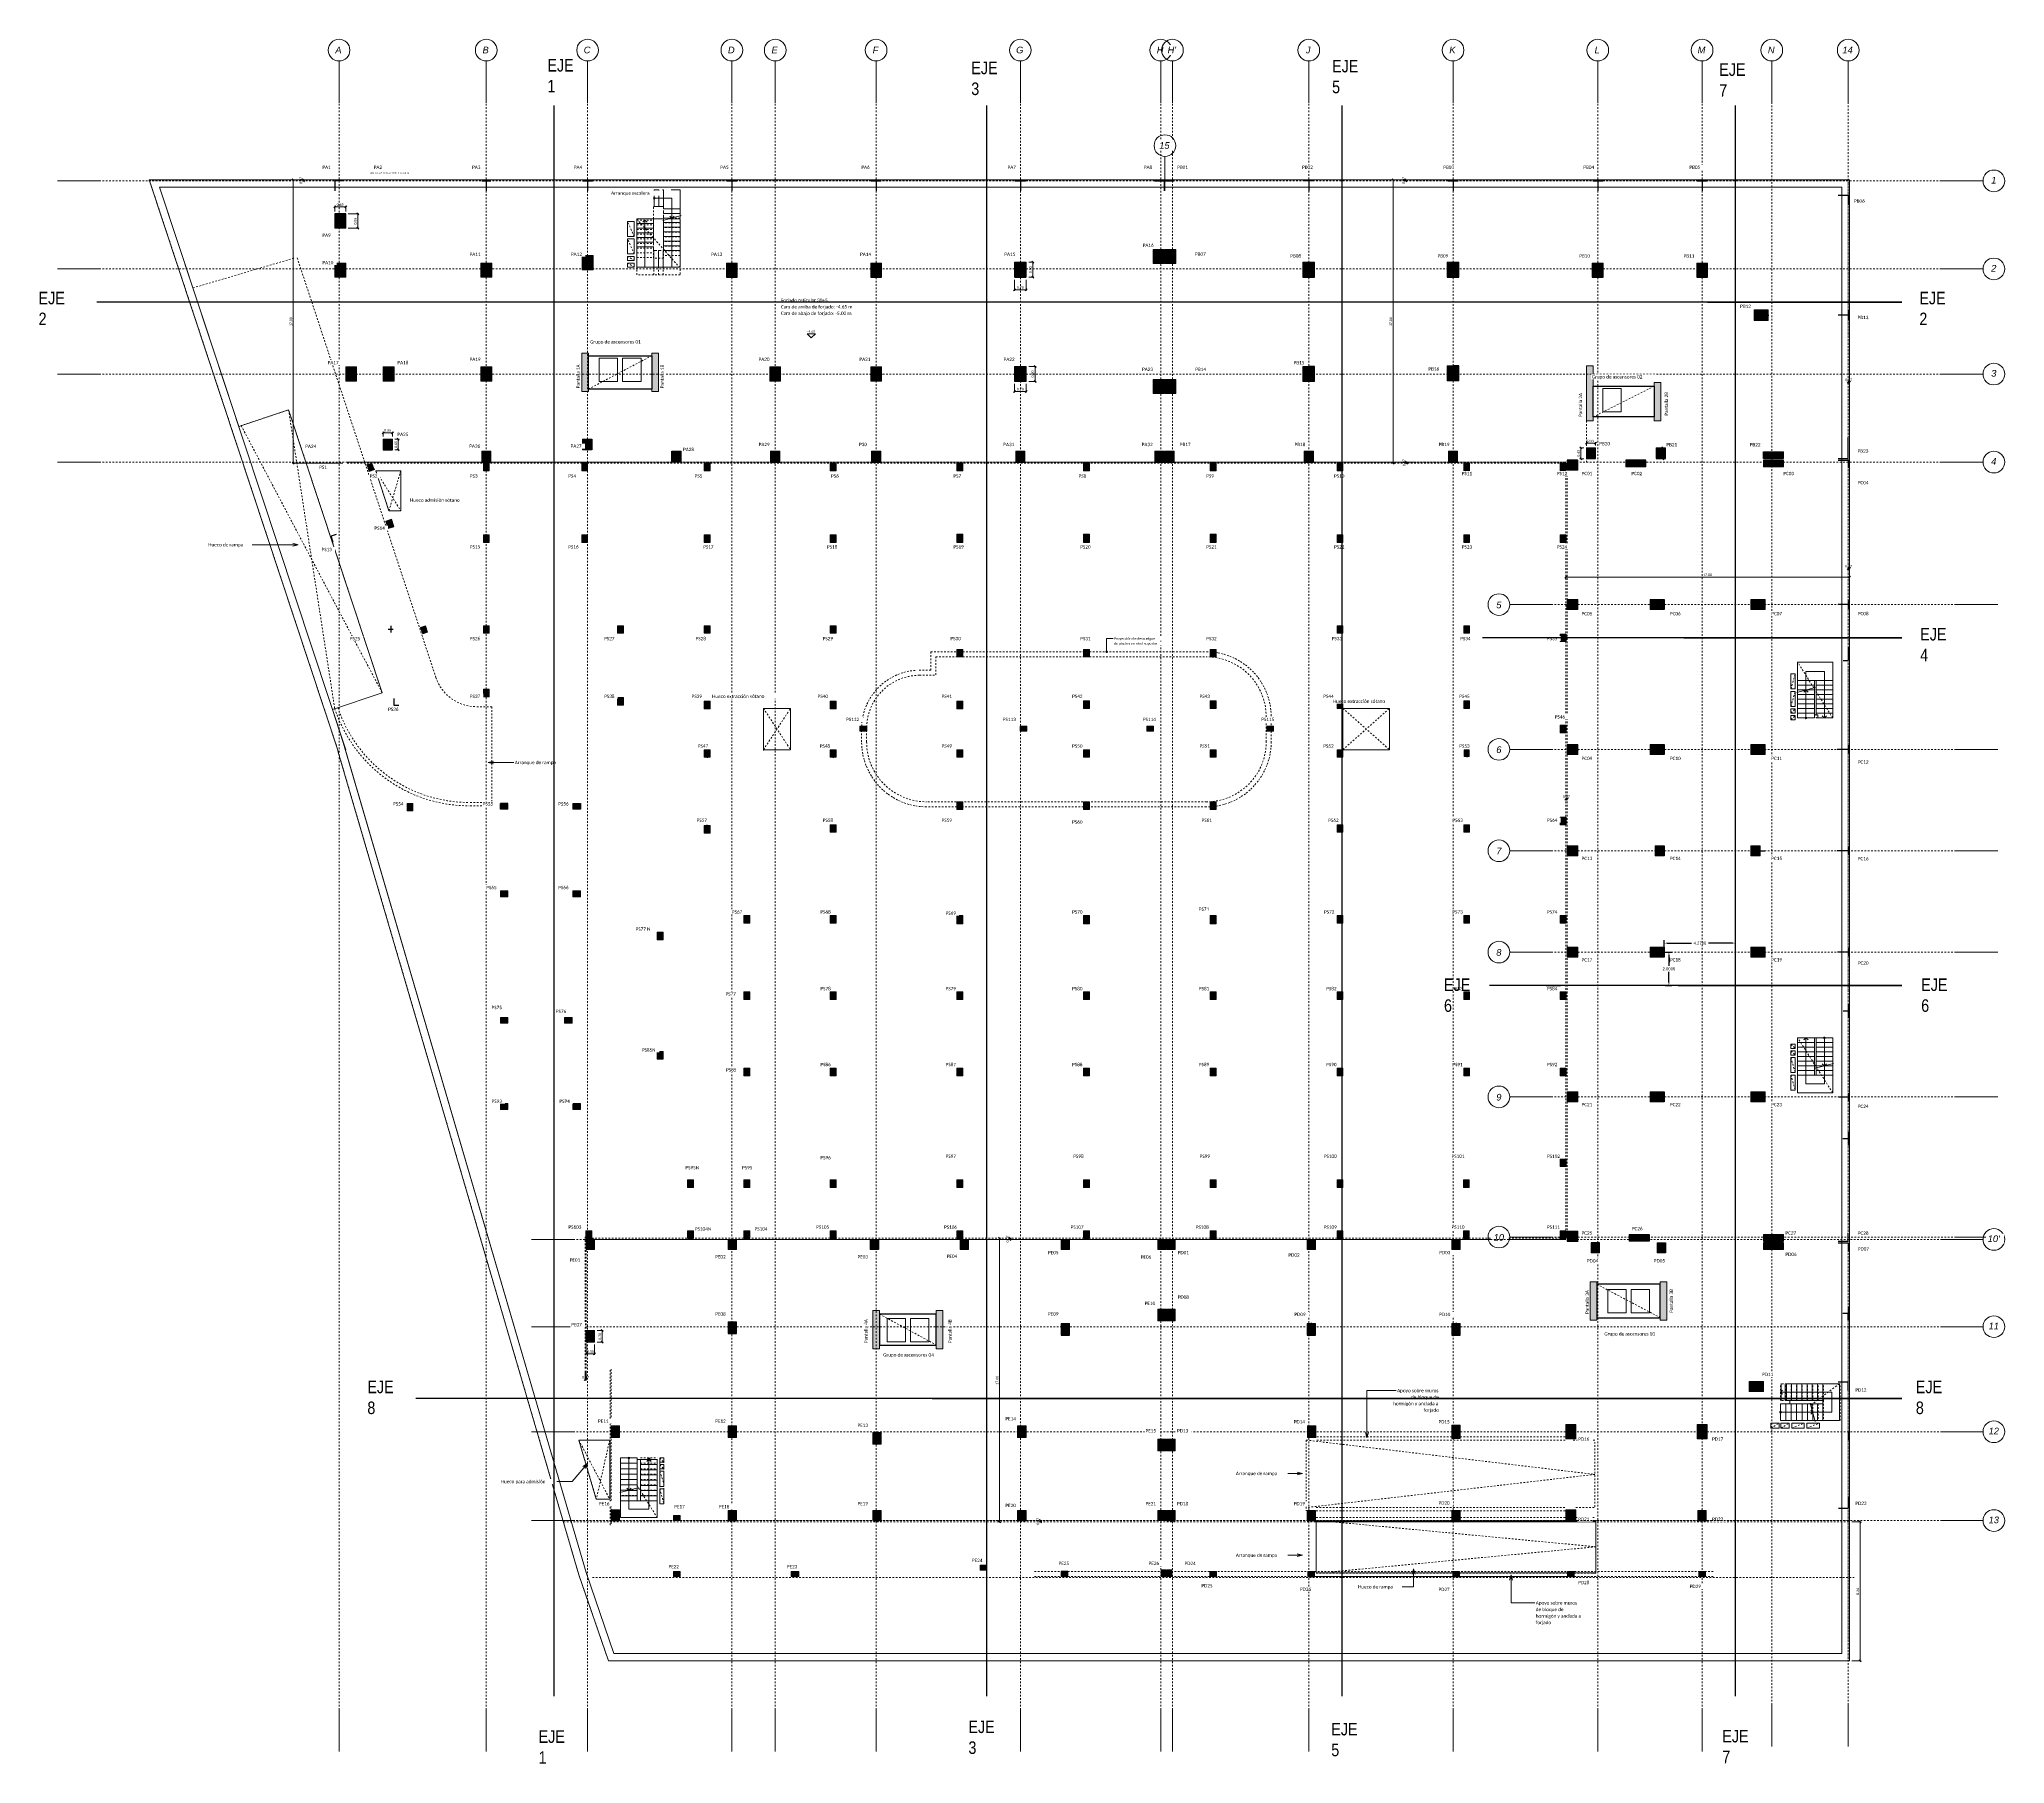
# Model space of a CAD drawing. Header units: millimetres. Extents: x -65 to 53, y -59 to 44.
import ezdxf

# ---------------------------------------------------------------- set-up
doc = ezdxf.new("R2010")
doc.units = ezdxf.units.MM
doc.linetypes.add('Trazo general', pattern=[0.001875, 0.00125, -0.000625])
for name, color, linetype, lineweight in [('0-AR-TXT', 7, 'Continuous', 5), ('0-AUX', 7, 'Continuous', 5), ('00-AUX-1', 7, 'Trazo general', 5), ('00-AUX-4', 7, 'Continuous', 5), ('1-AR-ESCALERA', 7, 'Continuous', 5), ('1-AR-ESCALERA-1', 7, 'Trazo general', 5), ('1-AR-PILARES', 7, 'Continuous', 5), ('1-AR-VISTA', 7, 'Continuous', 5), ('CS-COTAS', 7, 'Continuous', 5), ('CS-COTAS-100', 7, 'Continuous', 5), ('CS-NIVELES', 7, 'Continuous', 5)]:
    doc.layers.add(name, color=color, linetype=linetype, lineweight=lineweight)
for name, color, linetype, lineweight, true_color in [('0-AR-TXT-1', 5, 'Continuous', 5, 0x0000ff), ('0-AR-TXT-2', 1, 'Continuous', 5, 0xff0000), ('0-AR-TXT-3', 7, 'Continuous', 5, 0xae3800), ('00-AUX-2', 9, 'Trazo general', 5, 0x808080), ('00-AUX-3', 5, 'Continuous', 5, 0x0000ff), ('00-AUX-5', 7, 'Continuous', 25, 0xff8000), ('00-AUX-6', 5, 'Trazo general', 5, 0x0000ff), ('00-AUX-7', 7, 'Trazo general', 5, 0xa80000), ('1-AR-PILARES-1', 7, 'Continuous', 5, 0xc0c0c0), ('CS-COTAS-1', 7, 'Continuous', 5, 0x544282), ('REJILLA-1', 7, 'Continuous', 5, 0x008080), ('REJILLA-2', 7, 'Trazo general', 5, 0x008080)]:
    doc.layers.add(name, color=color, linetype=linetype, lineweight=lineweight, true_color=true_color)
doc.layers.add('EJES DE REPLANTEO', color=30, linetype='Continuous')
doc.styles.add('Arial_I', font='ariali.ttf', dxfattribs={"height": 0.4})
doc.styles.add('Calibri', font='calibri.ttf', dxfattribs={"height": 0.2})
doc.styles.add('Calibri_1', font='calibri.ttf', dxfattribs={"height": 0.15})
doc.styles.add('Calibri_2', font='calibri.ttf', dxfattribs={"height": 0.1})
doc.styles.add('FS_Technic', font='technic_.ttf', dxfattribs={"height": 2.5})
doc.dimstyles.new('AIC', dxfattribs={"dimscale": 0.3048, "dimtxt": 0.176602, "dimasz": 0.393701, "dimexe": 0.19685, "dimexo": 0.492126, "dimgap": 0.032808, "dimtad": 1, "dimrnd": 0.01, "dimzin": 0, "dimdsep": 46, "dimtxsty": 'Calibri_1', "dimblk1": 'OBLIQUE', "dimblk2": 'OBLIQUE', "dimsah": 1, "dimcen": 0.09, "dimazin": 0, "dimtfac": 1, "dimtdec": 4, "dimtix": 1, "dimtmove": 0, "dimatfit": 3, "dimfxl": 1, "dimtvp": 1, "dimtolj": 1, "dimtzin": 0, "dimarcsym": 2})
doc.dimstyles.new('AIC_replanteo', dxfattribs={"dimscale": 0.3048, "dimtxt": 0.176602, "dimasz": 0.393701, "dimexe": 0.19685, "dimexo": 0.492126, "dimgap": 0.032808, "dimtad": 1, "dimrnd": 0.01, "dimzin": 0, "dimdsep": 46, "dimtxsty": 'Calibri_1', "dimblk1": 'OBLIQUE', "dimblk2": 'OBLIQUE', "dimsah": 1, "dimcen": 0.09, "dimazin": 0, "dimtfac": 1, "dimtdec": 4, "dimtix": 1, "dimtmove": 0, "dimatfit": 3, "dimfxl": 1, "dimtvp": 1, "dimtolj": 1, "dimtzin": 0, "dimarcsym": 2})
doc.dimstyles.get("Standard").update_dxf_attribs({"dimtxt": 0.18, "dimasz": 0.18, "dimexe": 0.18, "dimexo": 0.0625, "dimgap": 0.09, "dimtad": 0, "dimtih": 1, "dimtoh": 1, "dimdec": 4, "dimzin": 0, "dimdsep": 46, "dimtxsty": 'Standard', "dimcen": 0.09, "dimadec": 0, "dimazin": 0, "dimtfac": 1, "dimtdec": 4, "dimtofl": 0, "dimtmove": 0, "dimatfit": 3, "dimfxl": 1, "dimtolj": 1, "dimtzin": 0, "dimarcsym": 0})

# ---------------------------------------------------------------- blocks, each defined once
blk = doc.blocks.new('Rejilla - Extremo de rejilla-3554-Sótano 1- forjado 01 - STR')
at = {"layer": '0-AUX'}
blk.add_circle((0, 0), 0.0065, dxfattribs=at)
blk = doc.blocks.new('Cotas de elevación - Cota vertical-26384-Sótano 1- forjado 01 - STR')
at = {"layer": 'CS-NIVELES'}
for p, q in [((0.0025, 0.0025), (-0.0025, 0.0025)), ((-0.0025, 0.0025), (0, 0)), ((0, 0), (0.0025, 0.0025))]:
    blk.add_line(p, q, dxfattribs=at)
blk = doc.blocks.new('DIMBLOCK1-Sótano 1- forjado 01 - STR')
at = {"layer": 'CS-COTAS-100', "color": 187, "true_color": 0x544282, "transparency": 16777216}
for p, q in [((-46.2, 33.93), (-46.77, 33.93)), ((-46.2, 33.08), (-46.77, 33.08)), ((-46.2, 33.08), (-46.2, 33.93)), ((-46.2, 33.93), (-46.14, 33.93)), ((-46.2, 33.08), (-46.14, 33.08))]:
    blk.add_line(p, q, dxfattribs=at)
at = {"layer": 'CS-COTAS-100', "color": 187, "lineweight": 15, "true_color": 0x544282, "transparency": 16777216}
for p, q in [((-46.2, 33.93), (-46.26, 33.99)), ((-46.2, 33.08), (-46.26, 33.14)), ((-46.2, 33.93), (-46.14, 33.87)), ((-46.2, 33.08), (-46.14, 33.02))]:
    blk.add_line(p, q, dxfattribs=at)
at = {"layer": 'CS-COTAS-100', "color": 0, "transparency": 16777216, "insert": (-46.42, 33.29), "char_height": 0.15, "width": 0.5107, "attachment_point": 1, "rotation": 90, "line_spacing_factor": 1.158048, "style": 'Calibri_1'}
blk.add_mtext('0.85', dxfattribs=at)
blk = doc.blocks.new('_Oblique')
at = {"color": 0, "linetype": 'ByBlock', "lineweight": -2}
blk.add_line((-0.5, -0.5), (0.5, 0.5), dxfattribs=at)
blk = doc.blocks.new('DIMBLOCK2-Sótano 1- forjado 01 - STR')
at = {"layer": 'CS-COTAS-100', "color": 187, "lineweight": 15, "true_color": 0x544282, "transparency": 16777216}
for p, q in [((-47.57, 34.36), (-47.63, 34.3)), ((-47.57, 34.36), (-47.51, 34.42)), ((-46.92, 34.36), (-46.98, 34.3)), ((-46.92, 34.36), (-46.86, 34.42))]:
    blk.add_line(p, q, dxfattribs=at)
at = {"layer": 'CS-COTAS-100', "color": 187, "true_color": 0x544282, "transparency": 16777216}
for p, q in [((-47.57, 34.36), (-47.57, 34.42)), ((-47.57, 34.36), (-46.92, 34.36)), ((-47.57, 34.36), (-47.57, 34.08)), ((-46.92, 34.36), (-46.92, 34.42)), ((-46.92, 34.36), (-46.92, 34.08))]:
    blk.add_line(p, q, dxfattribs=at)
at = {"layer": 'CS-COTAS-100', "color": 0, "transparency": 16777216, "insert": (-47.46, 34.57), "char_height": 0.15, "width": 0.5107, "attachment_point": 1, "line_spacing_factor": 1.158048, "style": 'Calibri_1'}
blk.add_mtext('0.65', dxfattribs=at)
blk = doc.blocks.new('DIMBLOCK3-Sótano 1- forjado 01 - STR')
at = {"layer": 'CS-COTAS-100', "transparency": 16777216}
for p, q in [((-6.81, 29.37), (-6.81, 29.98)), ((-6.11, 29.37), (-6.11, 29.98)), ((-6.81, 29.37), (-6.11, 29.37)), ((-6.81, 29.37), (-6.81, 29.31)), ((-6.11, 29.37), (-6.11, 29.31))]:
    blk.add_line(p, q, dxfattribs=at)
at = {"layer": 'CS-COTAS-100', "lineweight": 15, "transparency": 16777216}
for p, q in [((-6.81, 29.37), (-6.87, 29.31)), ((-6.81, 29.37), (-6.75, 29.43)), ((-6.11, 29.37), (-6.17, 29.31)), ((-6.11, 29.37), (-6.05, 29.43))]:
    blk.add_line(p, q, dxfattribs=at)
at = {"layer": 'CS-COTAS-100', "color": 0, "transparency": 16777216, "insert": (-6.67, 29.59), "char_height": 0.15, "width": 0.5107, "attachment_point": 1, "line_spacing_factor": 1.158048, "style": 'Calibri_1'}
blk.add_mtext('0.70', dxfattribs=at)
blk = doc.blocks.new('DIMBLOCK4-Sótano 1- forjado 01 - STR')
at = {"layer": 'CS-COTAS-100', "transparency": 16777216}
for p, q in [((-5.71, 31.03), (-5.96, 31.03)), ((-5.71, 30.13), (-5.71, 31.03)), ((-5.71, 31.03), (-5.65, 31.03)), ((-5.71, 30.13), (-5.96, 30.13)), ((-5.71, 30.13), (-5.65, 30.13))]:
    blk.add_line(p, q, dxfattribs=at)
at = {"layer": 'CS-COTAS-100', "lineweight": 15, "transparency": 16777216}
for p, q in [((-5.71, 31.03), (-5.77, 31.09)), ((-5.71, 31.03), (-5.65, 30.97)), ((-5.71, 30.13), (-5.77, 30.19)), ((-5.71, 30.13), (-5.65, 30.07))]:
    blk.add_line(p, q, dxfattribs=at)
at = {"layer": 'CS-COTAS-100', "color": 0, "transparency": 16777216, "insert": (-5.93, 30.37), "char_height": 0.15, "width": 0.5107, "attachment_point": 1, "rotation": 90, "line_spacing_factor": 1.158048, "style": 'Calibri_1'}
blk.add_mtext('0.90', dxfattribs=at)
blk = doc.blocks.new('DIMBLOCK5-Sótano 1- forjado 01 - STR')
at = {"layer": 'CS-COTAS-100', "transparency": 16777216}
for p, q in [((-6.81, 23.28), (-6.81, 23.73)), ((-6.11, 23.28), (-6.11, 23.73)), ((-6.81, 23.28), (-6.11, 23.28)), ((-6.81, 23.28), (-6.81, 23.22)), ((-6.11, 23.28), (-6.11, 23.22))]:
    blk.add_line(p, q, dxfattribs=at)
at = {"layer": 'CS-COTAS-100', "lineweight": 15, "transparency": 16777216}
for p, q in [((-6.81, 23.28), (-6.87, 23.22)), ((-6.81, 23.28), (-6.75, 23.34)), ((-6.11, 23.28), (-6.17, 23.22)), ((-6.11, 23.28), (-6.05, 23.34))]:
    blk.add_line(p, q, dxfattribs=at)
at = {"layer": 'CS-COTAS-100', "color": 0, "transparency": 16777216, "insert": (-6.67, 23.5), "char_height": 0.15, "width": 0.5107, "attachment_point": 1, "line_spacing_factor": 1.158048, "style": 'Calibri_1'}
blk.add_mtext('0.70', dxfattribs=at)
blk = doc.blocks.new('DIMBLOCK6-Sótano 1- forjado 01 - STR')
at = {"layer": 'CS-COTAS-100', "transparency": 16777216}
for p, q in [((-5.58, 24.78), (-5.96, 24.78)), ((-5.58, 23.88), (-5.58, 24.78)), ((-5.58, 24.78), (-5.52, 24.78)), ((-5.58, 23.88), (-5.96, 23.88)), ((-5.58, 23.88), (-5.52, 23.88))]:
    blk.add_line(p, q, dxfattribs=at)
at = {"layer": 'CS-COTAS-100', "lineweight": 15, "transparency": 16777216}
for p, q in [((-5.58, 24.78), (-5.64, 24.84)), ((-5.58, 24.78), (-5.52, 24.72)), ((-5.58, 23.88), (-5.64, 23.94)), ((-5.58, 23.88), (-5.52, 23.82))]:
    blk.add_line(p, q, dxfattribs=at)
at = {"layer": 'CS-COTAS-100', "color": 0, "transparency": 16777216, "insert": (-5.8, 24.12), "char_height": 0.15, "width": 0.5107, "attachment_point": 1, "rotation": 90, "line_spacing_factor": 1.158048, "style": 'Calibri_1'}
blk.add_mtext('0.90', dxfattribs=at)
blk = doc.blocks.new('DIMBLOCK7-Sótano 1- forjado 01 - STR')
at = {"layer": 'CS-COTAS-100', "lineweight": 15, "transparency": 16777216}
for p, q in [((-44.67, 20.81), (-44.73, 20.75)), ((-44.67, 20.81), (-44.61, 20.87)), ((-44.12, 20.81), (-44.18, 20.75)), ((-44.12, 20.81), (-44.06, 20.87))]:
    blk.add_line(p, q, dxfattribs=at)
at = {"layer": 'CS-COTAS-100', "transparency": 16777216}
for p, q in [((-44.67, 20.81), (-44.67, 20.87)), ((-44.67, 20.81), (-44.12, 20.81)), ((-44.67, 20.81), (-44.67, 20.58)), ((-44.12, 20.81), (-44.12, 20.87)), ((-44.12, 20.81), (-44.12, 20.58))]:
    blk.add_line(p, q, dxfattribs=at)
at = {"layer": 'CS-COTAS-100', "color": 0, "transparency": 16777216, "insert": (-44.61, 21.03), "char_height": 0.15, "width": 0.5107, "attachment_point": 1, "line_spacing_factor": 1.158048, "style": 'Calibri_1'}
blk.add_mtext('0.55', dxfattribs=at)
blk = doc.blocks.new('DIMBLOCK8-Sótano 1- forjado 01 - STR')
at = {"layer": 'CS-COTAS-100', "transparency": 16777216}
for p, q in [((-43.77, 20.43), (-43.97, 20.43)), ((-43.77, 19.78), (-43.77, 20.43)), ((-43.77, 20.43), (-43.71, 20.43)), ((-43.77, 19.78), (-43.97, 19.78)), ((-43.77, 19.78), (-43.71, 19.78))]:
    blk.add_line(p, q, dxfattribs=at)
at = {"layer": 'CS-COTAS-100', "lineweight": 15, "transparency": 16777216}
for p, q in [((-43.77, 20.43), (-43.83, 20.49)), ((-43.77, 20.43), (-43.71, 20.37)), ((-43.77, 19.78), (-43.83, 19.84)), ((-43.77, 19.78), (-43.71, 19.72))]:
    blk.add_line(p, q, dxfattribs=at)
at = {"layer": 'CS-COTAS-100', "color": 0, "transparency": 16777216, "insert": (-43.99, 19.89), "char_height": 0.15, "width": 0.5107, "attachment_point": 1, "rotation": 90, "line_spacing_factor": 1.158048, "style": 'Calibri_1'}
blk.add_mtext('0.65', dxfattribs=at)
blk = doc.blocks.new('DIMBLOCK9-Sótano 1- forjado 01 - STR')
at = {"layer": 'CS-COTAS-100', "color": 187, "lineweight": 15, "true_color": 0x544282, "transparency": 16777216}
for p, q in [((32.07, 19.9), (32.01, 19.96)), ((32.07, 19.25), (32.01, 19.31)), ((32.07, 19.9), (32.13, 19.84)), ((32.07, 19.25), (32.13, 19.19))]:
    blk.add_line(p, q, dxfattribs=at)
at = {"layer": 'CS-COTAS-100', "color": 187, "true_color": 0x544282, "transparency": 16777216}
for p, q in [((32.07, 19.9), (32.01, 19.9)), ((32.07, 19.25), (32.01, 19.25)), ((32.07, 19.25), (32.07, 19.9)), ((32.07, 19.9), (32.13, 19.9)), ((32.07, 19.25), (32.13, 19.25))]:
    blk.add_line(p, q, dxfattribs=at)
at = {"layer": 'CS-COTAS-100', "color": 0, "transparency": 16777216, "insert": (31.85, 19.37), "char_height": 0.15, "width": 0.5107, "attachment_point": 1, "rotation": 90, "line_spacing_factor": 1.158048, "style": 'Calibri_1'}
blk.add_mtext('0.65', dxfattribs=at)
blk = doc.blocks.new('DIMBLOCK10-Sótano 1- forjado 01 - STR')
at = {"layer": 'CS-COTAS-100', "color": 187, "lineweight": 15, "true_color": 0x544282, "transparency": 16777216}
for p, q in [((27.16, 19.9), (27.1, 19.96)), ((27.16, 19.25), (27.1, 19.31)), ((27.16, 19.9), (27.22, 19.84)), ((27.16, 19.25), (27.22, 19.19))]:
    blk.add_line(p, q, dxfattribs=at)
at = {"layer": 'CS-COTAS-100', "color": 187, "true_color": 0x544282, "transparency": 16777216}
for p, q in [((27.16, 19.9), (27.1, 19.9)), ((27.16, 19.25), (27.1, 19.25)), ((27.16, 19.9), (27.16, 19.25)), ((27.16, 19.9), (27.34, 19.9)), ((27.16, 19.25), (27.34, 19.25))]:
    blk.add_line(p, q, dxfattribs=at)
at = {"layer": 'CS-COTAS-100', "color": 0, "transparency": 16777216, "insert": (26.94, 19.37), "char_height": 0.15, "width": 0.5107, "attachment_point": 1, "rotation": 90, "line_spacing_factor": 1.158048, "style": 'Calibri_1'}
blk.add_mtext('0.65', dxfattribs=at)
blk = doc.blocks.new('DIMBLOCK11-Sótano 1- forjado 01 - STR')
at = {"layer": 'CS-COTAS-100', "color": 187, "lineweight": 15, "true_color": 0x544282, "transparency": 16777216}
for p, q in [((27.49, 20.19), (27.43, 20.13)), ((27.49, 20.19), (27.55, 20.25)), ((28.04, 20.19), (27.98, 20.13)), ((28.04, 20.19), (28.1, 20.25))]:
    blk.add_line(p, q, dxfattribs=at)
at = {"layer": 'CS-COTAS-100', "color": 187, "true_color": 0x544282, "transparency": 16777216}
for p, q in [((27.49, 20.19), (27.49, 20.25)), ((27.49, 20.19), (28.04, 20.19)), ((27.49, 20.19), (27.49, 20.05)), ((28.04, 20.19), (28.04, 20.25)), ((28.04, 20.19), (28.04, 20.05))]:
    blk.add_line(p, q, dxfattribs=at)
at = {"layer": 'CS-COTAS-100', "color": 0, "transparency": 16777216, "insert": (27.55, 20.4), "char_height": 0.15, "width": 0.5107, "attachment_point": 1, "line_spacing_factor": 1.158048, "style": 'Calibri_1'}
blk.add_mtext('0.55', dxfattribs=at)
blk = doc.blocks.new('DIMBLOCK12-Sótano 1- forjado 01 - STR')
at = {"layer": 'CS-COTAS-100', "color": 187, "lineweight": 15, "true_color": 0x544282, "transparency": 16777216}
for p, q in [((-31.53, -33.03), (-31.59, -32.97)), ((-31.53, -33.73), (-31.59, -33.67)), ((-31.53, -33.03), (-31.47, -33.09)), ((-31.53, -33.73), (-31.47, -33.79))]:
    blk.add_line(p, q, dxfattribs=at)
at = {"layer": 'CS-COTAS-100', "color": 187, "true_color": 0x544282, "transparency": 16777216}
for p, q in [((-31.53, -33.03), (-31.84, -33.03)), ((-31.53, -33.73), (-31.84, -33.73)), ((-31.53, -33.03), (-31.53, -33.73)), ((-31.53, -33.03), (-31.47, -33.03)), ((-31.53, -33.73), (-31.47, -33.73))]:
    blk.add_line(p, q, dxfattribs=at)
at = {"layer": 'CS-COTAS-100', "color": 0, "transparency": 16777216, "insert": (-31.75, -33.59), "char_height": 0.15, "width": 0.5107, "attachment_point": 1, "rotation": 90, "line_spacing_factor": 1.158048, "style": 'Calibri_1'}
blk.add_mtext('0.70', dxfattribs=at)
blk = doc.blocks.new('DIMBLOCK13-Sótano 1- forjado 01 - STR')
at = {"layer": 'CS-COTAS-100', "color": 187, "true_color": 0x544282, "transparency": 16777216}
for p, q in [((-32.49, -34.44), (-32.49, -33.88)), ((-31.99, -34.44), (-31.99, -33.88)), ((-32.49, -34.44), (-31.99, -34.44)), ((-32.49, -34.44), (-32.49, -34.5)), ((-31.99, -34.44), (-31.99, -34.5))]:
    blk.add_line(p, q, dxfattribs=at)
at = {"layer": 'CS-COTAS-100', "color": 187, "lineweight": 15, "true_color": 0x544282, "transparency": 16777216}
for p, q in [((-32.49, -34.44), (-32.55, -34.5)), ((-32.49, -34.44), (-32.43, -34.38)), ((-31.99, -34.44), (-32.05, -34.5)), ((-31.99, -34.44), (-31.93, -34.38))]:
    blk.add_line(p, q, dxfattribs=at)
at = {"layer": 'CS-COTAS-100', "color": 0, "transparency": 16777216, "insert": (-32.45, -34.22), "char_height": 0.15, "width": 0.5107, "attachment_point": 1, "line_spacing_factor": 1.158048, "style": 'Calibri_1'}
blk.add_mtext('0.50', dxfattribs=at)
blk = doc.blocks.new('DIMBLOCK14-Sótano 1- forjado 01 - STR')
at = {"layer": 'CS-COTAS-100', "color": 187, "lineweight": 15, "true_color": 0x544282, "transparency": 16777216}
for p, q in [((-50.07, 35.98), (-50.13, 36.04)), ((-50.07, 35.98), (-50.01, 35.92)), ((-50.07, 18.98), (-50.13, 19.04)), ((-50.07, 18.98), (-50.01, 18.92))]:
    blk.add_line(p, q, dxfattribs=at)
at = {"layer": 'CS-COTAS-100', "color": 187, "true_color": 0x544282, "transparency": 16777216}
for p, q in [((-50.07, 35.98), (-50.13, 35.98)), ((-50.07, 18.98), (-50.07, 35.98)), ((-50.07, 35.98), (-50, 35.98)), ((-50.07, 18.98), (-50.13, 18.98)), ((-50.07, 18.98), (-47.09, 18.98))]:
    blk.add_line(p, q, dxfattribs=at)
at = {"layer": 'CS-COTAS-100', "color": 0, "transparency": 16777216, "insert": (-50.28, 27.2), "char_height": 0.15, "width": 0.6566, "attachment_point": 1, "rotation": 90, "line_spacing_factor": 1.158048, "style": 'Calibri_1'}
blk.add_mtext('17.00', dxfattribs=at)
blk = doc.blocks.new('DIMBLOCK15-Sótano 1- forjado 01 - STR')
at = {"layer": 'CS-COTAS-100', "color": 187, "lineweight": 15, "true_color": 0x544282, "transparency": 16777216}
for p, q in [((-49.46, 35.98), (-49.52, 36.04)), ((-49.46, 35.91), (-49.52, 35.97)), ((-49.46, 35.98), (-49.4, 35.92)), ((-49.46, 35.91), (-49.4, 35.85))]:
    blk.add_line(p, q, dxfattribs=at)
at = {"layer": 'CS-COTAS-100', "color": 187, "true_color": 0x544282, "transparency": 16777216}
for p, q in [((-49.46, 35.98), (-49.52, 35.98)), ((-49.46, 35.91), (-49.52, 35.91)), ((-49.46, 35.91), (-49.46, 35.98)), ((-49.46, 35.98), (-49.39, 35.98)), ((-49.46, 35.91), (-49.39, 35.91))]:
    blk.add_line(p, q, dxfattribs=at)
at = {"layer": 'CS-COTAS-100', "color": 0, "transparency": 16777216, "insert": (-49.68, 35.73), "char_height": 0.15, "width": 0.5107, "attachment_point": 1, "rotation": 90, "line_spacing_factor": 1.158048, "style": 'Calibri_1'}
blk.add_mtext('0.07', dxfattribs=at)
blk = doc.blocks.new('DIMBLOCK16-Sótano 1- forjado 01 - STR')
at = {"layer": 'CS-COTAS-100', "color": 187, "lineweight": 15, "true_color": 0x544282, "transparency": 16777216}
for p, q in [((43.19, 23.84), (43.13, 23.78)), ((43.19, 23.84), (43.25, 23.9)), ((43.26, 23.84), (43.2, 23.78)), ((43.26, 23.84), (43.32, 23.9))]:
    blk.add_line(p, q, dxfattribs=at)
at = {"layer": 'CS-COTAS-100', "color": 187, "true_color": 0x544282, "transparency": 16777216}
for p, q in [((43.19, 23.84), (43.19, 23.9)), ((43.19, 23.84), (43.26, 23.84)), ((43.19, 23.84), (43.19, 23.77)), ((43.26, 23.84), (43.26, 23.9)), ((43.26, 23.84), (43.26, 23.77))]:
    blk.add_line(p, q, dxfattribs=at)
at = {"layer": 'CS-COTAS-100', "color": 0, "transparency": 16777216, "insert": (43.01, 24.05), "char_height": 0.15, "width": 0.5107, "attachment_point": 1, "line_spacing_factor": 1.158048, "style": 'Calibri_1'}
blk.add_mtext('0.07', dxfattribs=at)
blk = doc.blocks.new('DIMBLOCK17-Sótano 1- forjado 01 - STR')
at = {"layer": 'CS-COTAS-100', "color": 187, "true_color": 0x544282, "transparency": 16777216}
for p, q in [((43.91, -44.5), (43.41, -44.5)), ((43.91, -52.84), (43.91, -44.5)), ((43.91, -44.5), (43.97, -44.5)), ((43.91, -52.84), (43.41, -52.84)), ((43.91, -52.84), (43.97, -52.84))]:
    blk.add_line(p, q, dxfattribs=at)
at = {"layer": 'CS-COTAS-100', "color": 187, "lineweight": 15, "true_color": 0x544282, "transparency": 16777216}
for p, q in [((43.91, -44.5), (43.85, -44.44)), ((43.91, -44.5), (43.97, -44.56)), ((43.91, -52.84), (43.85, -52.78)), ((43.91, -52.84), (43.97, -52.9))]:
    blk.add_line(p, q, dxfattribs=at)
at = {"layer": 'CS-COTAS-100', "color": 0, "transparency": 16777216, "insert": (43.69, -48.89), "char_height": 0.15, "width": 0.5107, "attachment_point": 1, "rotation": 90, "line_spacing_factor": 1.158048, "style": 'Calibri_1'}
blk.add_mtext('8.34', dxfattribs=at)
blk = doc.blocks.new('DIMBLOCK18-Sótano 1- forjado 01 - STR')
at = {"layer": 'CS-COTAS-100', "color": 187, "lineweight": 15, "true_color": 0x544282, "transparency": 16777216}
for p, q in [((15.9, 35.98), (15.84, 36.04)), ((15.9, 35.98), (15.96, 35.92)), ((15.9, 18.98), (15.84, 19.04)), ((15.9, 18.98), (15.96, 18.92))]:
    blk.add_line(p, q, dxfattribs=at)
at = {"layer": 'CS-COTAS-100', "color": 187, "true_color": 0x544282, "transparency": 16777216}
for p, q in [((15.9, 35.98), (15.84, 35.98)), ((15.9, 18.98), (15.9, 35.98)), ((15.9, 35.98), (15.96, 35.98)), ((15.9, 18.98), (15.84, 18.98)), ((15.9, 18.98), (15.96, 18.98))]:
    blk.add_line(p, q, dxfattribs=at)
at = {"layer": 'CS-COTAS-100', "color": 0, "transparency": 16777216, "insert": (15.68, 27.2), "char_height": 0.15, "width": 0.6566, "attachment_point": 1, "rotation": 90, "line_spacing_factor": 1.158048, "style": 'Calibri_1'}
blk.add_mtext('17.00', dxfattribs=at)
blk = doc.blocks.new('DIMBLOCK19-Sótano 1- forjado 01 - STR')
at = {"layer": 'CS-COTAS-100', "color": 187, "true_color": 0x544282, "transparency": 16777216}
for p, q in [((16.7, 19.05), (16.63, 19.05)), ((16.7, 18.98), (16.63, 18.98)), ((16.7, 19.05), (16.7, 18.98)), ((16.7, 19.05), (16.76, 19.05)), ((16.7, 18.98), (16.76, 18.98))]:
    blk.add_line(p, q, dxfattribs=at)
at = {"layer": 'CS-COTAS-100', "color": 187, "lineweight": 15, "true_color": 0x544282, "transparency": 16777216}
for p, q in [((16.7, 19.05), (16.64, 19.11)), ((16.7, 18.98), (16.64, 19.04)), ((16.7, 19.05), (16.76, 18.99)), ((16.7, 18.98), (16.76, 18.92))]:
    blk.add_line(p, q, dxfattribs=at)
at = {"layer": 'CS-COTAS-100', "color": 0, "transparency": 16777216, "insert": (16.48, 18.8), "char_height": 0.15, "width": 0.5107, "attachment_point": 1, "rotation": 90, "line_spacing_factor": 1.158048, "style": 'Calibri_1'}
blk.add_mtext('0.07', dxfattribs=at)
blk = doc.blocks.new('DIMBLOCK20-Sótano 1- forjado 01 - STR')
at = {"layer": 'CS-COTAS-100', "color": 187, "lineweight": 15, "true_color": 0x544282, "transparency": 16777216}
for p, q in [((16.67, 35.98), (16.61, 36.04)), ((16.67, 35.91), (16.61, 35.97)), ((16.67, 35.98), (16.73, 35.92)), ((16.67, 35.91), (16.73, 35.85))]:
    blk.add_line(p, q, dxfattribs=at)
at = {"layer": 'CS-COTAS-100', "color": 187, "true_color": 0x544282, "transparency": 16777216}
for p, q in [((16.67, 35.98), (16.61, 35.98)), ((16.67, 35.91), (16.61, 35.91)), ((16.67, 35.91), (16.67, 35.98)), ((16.67, 35.98), (16.74, 35.98)), ((16.67, 35.91), (16.74, 35.91))]:
    blk.add_line(p, q, dxfattribs=at)
at = {"layer": 'CS-COTAS-100', "color": 0, "transparency": 16777216, "insert": (16.45, 35.73), "char_height": 0.15, "width": 0.5107, "attachment_point": 1, "rotation": 90, "line_spacing_factor": 1.158048, "style": 'Calibri_1'}
blk.add_mtext('0.07', dxfattribs=at)
blk = doc.blocks.new('DIMBLOCK21-Sótano 1- forjado 01 - STR')
at = {"layer": 'CS-COTAS-100', "color": 187, "lineweight": 15, "true_color": 0x544282, "transparency": 16777216}
for p, q in [((26.26, 12.14), (26.2, 12.08)), ((26.26, 12.14), (26.32, 12.2)), ((43.26, 12.14), (43.2, 12.08)), ((43.26, 12.14), (43.32, 12.2))]:
    blk.add_line(p, q, dxfattribs=at)
at = {"layer": 'CS-COTAS-100', "color": 187, "true_color": 0x544282, "transparency": 16777216}
for p, q in [((26.26, 12.14), (26.26, 12.2)), ((26.26, 12.14), (43.26, 12.14)), ((26.26, 12.14), (26.26, 12.08)), ((43.26, 12.14), (43.26, 12.2)), ((43.26, 12.14), (43.26, 12.08))]:
    blk.add_line(p, q, dxfattribs=at)
at = {"layer": 'CS-COTAS-100', "color": 0, "transparency": 16777216, "insert": (34.49, 12.36), "char_height": 0.15, "width": 0.6566, "attachment_point": 1, "line_spacing_factor": 1.158048, "style": 'Calibri_1'}
blk.add_mtext('17.00', dxfattribs=at)
blk = doc.blocks.new('DIMBLOCK22-Sótano 1- forjado 01 - STR')
at = {"layer": 'CS-COTAS-100', "color": 187, "lineweight": 15, "true_color": 0x544282, "transparency": 16777216}
for p, q in [((43.19, 12.66), (43.13, 12.6)), ((43.19, 12.66), (43.25, 12.72)), ((43.26, 12.66), (43.2, 12.6)), ((43.26, 12.66), (43.32, 12.72))]:
    blk.add_line(p, q, dxfattribs=at)
at = {"layer": 'CS-COTAS-100', "color": 187, "true_color": 0x544282, "transparency": 16777216}
for p, q in [((43.19, 12.66), (43.19, 12.72)), ((43.19, 12.66), (43.26, 12.66)), ((43.19, 12.66), (43.19, 12.59)), ((43.26, 12.66), (43.26, 12.72)), ((43.26, 12.66), (43.26, 12.59))]:
    blk.add_line(p, q, dxfattribs=at)
at = {"layer": 'CS-COTAS-100', "color": 0, "transparency": 16777216, "insert": (43.01, 12.88), "char_height": 0.15, "width": 0.5107, "attachment_point": 1, "line_spacing_factor": 1.158048, "style": 'Calibri_1'}
blk.add_mtext('0.07', dxfattribs=at)
blk = doc.blocks.new('DIMBLOCK23-Sótano 1- forjado 01 - STR')
at = {"layer": 'CS-COTAS-100', "color": 187, "lineweight": 15, "true_color": 0x544282, "transparency": 16777216}
for p, q in [((26.26, -1.16), (26.2, -1.22)), ((26.26, -1.16), (26.32, -1.1)), ((26.33, -1.16), (26.27, -1.22)), ((26.33, -1.16), (26.39, -1.1))]:
    blk.add_line(p, q, dxfattribs=at)
at = {"layer": 'CS-COTAS-100', "color": 187, "true_color": 0x544282, "transparency": 16777216}
for p, q in [((26.26, -1.16), (26.26, -1.1)), ((26.26, -1.16), (26.33, -1.16)), ((26.26, -1.16), (26.26, -1.22)), ((26.33, -1.16), (26.33, -1.1)), ((26.33, -1.16), (26.33, -1.22))]:
    blk.add_line(p, q, dxfattribs=at)
at = {"layer": 'CS-COTAS-100', "color": 0, "transparency": 16777216, "insert": (26.08, -0.94), "char_height": 0.15, "width": 0.5107, "attachment_point": 1, "line_spacing_factor": 1.158048, "style": 'Calibri_1'}
blk.add_mtext('0.07', dxfattribs=at)
blk = doc.blocks.new('DIMBLOCK24-Sótano 1- forjado 01 - STR')
at = {"layer": 'CS-COTAS-100', "color": 187, "lineweight": 15, "true_color": 0x544282, "transparency": 16777216}
for p, q in [((-7.71, -27.5), (-7.77, -27.44)), ((-7.71, -27.5), (-7.65, -27.56)), ((-7.71, -44.5), (-7.77, -44.44)), ((-7.71, -44.5), (-7.65, -44.56))]:
    blk.add_line(p, q, dxfattribs=at)
at = {"layer": 'CS-COTAS-100', "color": 187, "true_color": 0x544282, "transparency": 16777216}
for p, q in [((-7.71, -27.5), (-7.77, -27.5)), ((-7.71, -44.5), (-7.71, -27.5)), ((-7.71, -27.5), (-7.64, -27.5)), ((-7.71, -44.5), (-7.77, -44.5)), ((-7.71, -44.5), (-7.64, -44.5))]:
    blk.add_line(p, q, dxfattribs=at)
at = {"layer": 'CS-COTAS-100', "color": 0, "transparency": 16777216, "insert": (-7.93, -36.28), "char_height": 0.15, "width": 0.6566, "attachment_point": 1, "rotation": 90, "line_spacing_factor": 1.158048, "style": 'Calibri_1'}
blk.add_mtext('17.00', dxfattribs=at)
blk = doc.blocks.new('DIMBLOCK25-Sótano 1- forjado 01 - STR')
at = {"layer": 'CS-COTAS-100', "color": 187, "lineweight": 15, "true_color": 0x544282, "transparency": 16777216}
for p, q in [((-7.08, -27.5), (-7.14, -27.44)), ((-7.08, -27.57), (-7.14, -27.51)), ((-7.08, -27.5), (-7.02, -27.56)), ((-7.08, -27.57), (-7.02, -27.63))]:
    blk.add_line(p, q, dxfattribs=at)
at = {"layer": 'CS-COTAS-100', "color": 187, "true_color": 0x544282, "transparency": 16777216}
for p, q in [((-7.08, -27.5), (-7.14, -27.5)), ((-7.08, -27.57), (-7.14, -27.57)), ((-7.08, -27.57), (-7.08, -27.5)), ((-7.08, -27.5), (-7.01, -27.5)), ((-7.08, -27.57), (-7.01, -27.57))]:
    blk.add_line(p, q, dxfattribs=at)
at = {"layer": 'CS-COTAS-100', "color": 0, "transparency": 16777216, "insert": (-7.3, -27.75), "char_height": 0.15, "width": 0.5107, "attachment_point": 1, "rotation": 90, "line_spacing_factor": 1.158048, "style": 'Calibri_1'}
blk.add_mtext('0.07', dxfattribs=at)
blk = doc.blocks.new('DIMBLOCK26-Sótano 1- forjado 01 - STR')
at = {"layer": 'CS-COTAS-100', "color": 187, "lineweight": 15, "true_color": 0x544282, "transparency": 16777216}
for p, q in [((-5.26, -44.43), (-5.32, -44.37)), ((-5.26, -44.5), (-5.32, -44.44)), ((-5.26, -44.43), (-5.2, -44.49)), ((-5.26, -44.5), (-5.2, -44.56))]:
    blk.add_line(p, q, dxfattribs=at)
at = {"layer": 'CS-COTAS-100', "color": 187, "true_color": 0x544282, "transparency": 16777216}
for p, q in [((-5.26, -44.43), (-5.32, -44.43)), ((-5.26, -44.5), (-5.32, -44.5)), ((-5.26, -44.5), (-5.26, -44.43)), ((-5.26, -44.43), (-5.2, -44.43)), ((-5.26, -44.5), (-5.2, -44.5))]:
    blk.add_line(p, q, dxfattribs=at)
at = {"layer": 'CS-COTAS-100', "color": 0, "transparency": 16777216, "insert": (-5.48, -44.68), "char_height": 0.15, "width": 0.5107, "attachment_point": 1, "rotation": 90, "line_spacing_factor": 1.158048, "style": 'Calibri_1'}
blk.add_mtext('0.07', dxfattribs=at)
blk = doc.blocks.new('DIMBLOCK27-Sótano 1- forjado 01 - STR')
at = {"layer": 'CS-COTAS-100', "color": 187, "lineweight": 15, "true_color": 0x544282, "transparency": 16777216}
for p, q in [((-32.56, -35.98), (-32.62, -36.04)), ((-32.56, -35.98), (-32.5, -35.92)), ((-32.49, -35.98), (-32.55, -36.04)), ((-32.49, -35.98), (-32.43, -35.92))]:
    blk.add_line(p, q, dxfattribs=at)
at = {"layer": 'CS-COTAS-100', "color": 187, "true_color": 0x544282, "transparency": 16777216}
for p, q in [((-32.56, -35.98), (-32.56, -35.46)), ((-32.56, -35.98), (-32.49, -35.98)), ((-32.56, -35.98), (-32.56, -36.04)), ((-32.49, -35.98), (-32.49, -35.46)), ((-32.49, -35.98), (-32.49, -36.04))]:
    blk.add_line(p, q, dxfattribs=at)
at = {"layer": 'CS-COTAS-100', "color": 0, "transparency": 16777216, "insert": (-32.74, -35.76), "char_height": 0.15, "width": 0.5107, "attachment_point": 1, "line_spacing_factor": 1.158048, "style": 'Calibri_1'}
blk.add_mtext('0.07', dxfattribs=at)
blk = doc.blocks.new('zw$7473')
at = {"layer": 'EJES DE REPLANTEO'}
for p, q in [((-53.9, -79.78), (-53.9, 15.61)), ((-27.95, -79.78), (-27.95, 15.61)), ((-6.65, -79.78), (-6.65, 15.61)), ((16.94, -26.5), (16.94, 15.61)), ((26.91, 3.8), (-81.33, 3.8)), ((15.27, 3.8), (26.91, 3.8)), ((26.91, -16.33), (1.77, -16.33)), ((13.84, -16.33), (26.91, -16.33)), ((16.94, -79.78), (16.94, -26.5)), ((26.91, -37.17), (2.19, -37.17)), ((13.51, -37.17), (26.91, -37.17)), ((26.91, -61.93), (-62.2, -61.93)), ((-31.24, -61.93), (26.91, -61.93))]:
    blk.add_line(p, q, dxfattribs=at)
at = {"layer": 'EJES DE REPLANTEO', "char_height": 0.75, "attachment_point": 1, "style": 'FS_Technic'}
for s, insert, width in [('EJE 1', (-54.31, 18.39), 0.5154), ('EJE 3', (-28.89, 18.23), 0.5978), ('EJE 5', (-7.25, 18.34), 0.3298), ('EJE 7', (15.97, 18.13), 0.5802), ('EJE 2', (-84.83, 4.43), 0.2268), ('EJE 2', (27.97, 4.43), 0.2268), ('EJE 4', (28.02, -15.73), 0.268), ('EJE 6', (-0.54, -36.75), 0.268), ('EJE 6', (28.08, -36.75), 0.268), ('EJE 8', (-65.11, -60.87), 0.4618), ('EJE 8', (27.76, -60.87), 0.4618), ('EJE 3', (-29.06, -81.25), 0.5978), ('EJE 1', (-54.84, -81.84), 0.5154), ('EJE 5', (-7.3, -81.39), 0.3298), ('EJE 7', (16.15, -81.81), 0.5802)]:
    blk.add_mtext(s, dxfattribs=dict(at, insert=insert, width=width))
blk = doc.blocks.new('*D33')
at = {"color": 0, "lineweight": -2}
for p, q in [((32.16, -10.28), (32.16, -9.62)), ((32.34, -9.8), (33.79, -9.8)), ((36.25, -9.8), (34.81, -9.8)), ((36.43, -10.28), (36.43, -9.62))]:
    blk.add_line(p, q, dxfattribs=at)
at = {"color": 0}
for points in [[(32.34, -9.77), (32.34, -9.83), (32.16, -9.8)], [(36.25, -9.83), (36.25, -9.77), (36.43, -9.8)]]:
    blk.add_solid(points, dxfattribs=at)
at = {"layer": 'Defpoints', "color": 0}
for p in [(32.16, -10.34), (36.43, -9.8), (36.43, -10.34)]:
    blk.add_point(p, dxfattribs=at)
at = {"color": 0, "insert": (34.3, -9.8), "char_height": 0.18, "attachment_point": 5}
blk.add_mtext('\\A1;4.2700', dxfattribs=at)
blk = doc.blocks.new('*D34')
at = {"color": 0, "lineweight": -2}
for p, q in [((32.22, -10.34), (32.62, -10.34)), ((32.44, -10.52), (32.44, -11.16)), ((32.44, -12.16), (32.44, -11.52)), ((32.22, -12.34), (32.62, -12.34))]:
    blk.add_line(p, q, dxfattribs=at)
at = {"color": 0}
for points in [[(32.47, -10.52), (32.41, -10.52), (32.44, -10.34)], [(32.41, -12.16), (32.47, -12.16), (32.44, -12.34)]]:
    blk.add_solid(points, dxfattribs=at)
at = {"layer": 'Defpoints', "color": 0}
for p in [(32.16, -10.34), (32.16, -12.34), (32.44, -12.34)]:
    blk.add_point(p, dxfattribs=at)
at = {"color": 0, "insert": (32.44, -11.34), "char_height": 0.18, "attachment_point": 5}
blk.add_mtext('\\A1;2.0000', dxfattribs=at)

msp = doc.modelspace()

# ---------------------------------------------------------------- hatches: boundary and pattern name
at = {"layer": '1-AR-PILARES-1'}
for points in [[(-47.56992, 33.07799), (-46.91992, 33.07799), (-46.91992, 33.92799), (-47.56992, 33.92799)], [(-47.56992, 30.12799), (-46.91992, 30.12799), (-46.91992, 30.97799), (-47.56992, 30.97799)], [(-38.81492, 30.12799), (-38.16492, 30.12799), (-38.16492, 30.97799), (-38.81492, 30.97799)], [(-32.73492, 30.57799), (-32.08492, 30.57799), (-32.08492, 31.42799), (-32.73492, 31.42799)], [(-24.08492, 30.12799), (-23.43492, 30.12799), (-23.43492, 30.97799), (-24.08492, 30.97799)], [(-15.43492, 30.12799), (-14.78492, 30.12799), (-14.78492, 30.97799), (-15.43492, 30.97799)], [(-6.80992, 30.12799), (-6.10992, 30.12799), (-6.10992, 31.02799), (-6.80992, 31.02799)], [(1.51508, 30.95299), (2.16508, 30.95299), (2.16508, 31.80299), (1.51508, 31.80299)], [(2.21508, 30.95299), (2.86508, 30.95299), (2.86508, 31.80299), (2.21508, 31.80299)], [(10.49008, 30.12799), (11.19008, 30.12799), (11.19008, 31.02799), (10.49008, 31.02799)], [(19.14008, 30.12799), (19.84008, 30.12799), (19.84008, 31.02799), (19.14008, 31.02799)], [(27.84508, 30.12799), (28.49508, 30.12799), (28.49508, 30.97799), (27.84508, 30.97799)], [(34.10508, 30.12799), (34.75508, 30.12799), (34.75508, 30.97799), (34.10508, 30.97799)], [(38.40008, 27.53299), (38.40008, 28.18299), (37.55008, 28.18299), (37.55008, 27.53299)], [(-32.35992, 23.27799), (-32.35992, 25.57799), (-32.75992, 25.57799), (-32.75992, 23.27799)], [(-28.15992, 23.27799), (-28.15992, 25.57799), (-28.55992, 25.57799), (-28.55992, 23.27799)], [(-6.10992, 23.87799), (-6.10992, 24.77799), (-6.80992, 24.77799), (-6.80992, 23.87799)], [(11.19008, 23.87799), (11.19008, 24.77799), (10.49008, 24.77799), (10.49008, 23.87799)], [(19.83854, 23.92822), (19.83854, 24.82822), (19.13854, 24.82822), (19.13854, 23.92822)], [(27.89008, 21.52799), (27.89008, 24.82799), (27.49008, 24.82799), (27.49008, 21.52799)], [(-46.26992, 23.90299), (-46.26992, 24.75299), (-46.91992, 24.75299), (-46.91992, 23.90299)], [(-44.01992, 23.90299), (-44.01992, 24.75299), (-44.66992, 24.75299), (-44.66992, 23.90299)], [(-38.16492, 23.90299), (-38.16492, 24.75299), (-38.81492, 24.75299), (-38.81492, 23.90299)], [(-20.83492, 23.90299), (-20.83492, 24.75299), (-21.48492, 24.75299), (-21.48492, 23.90299)], [(-14.78492, 23.90299), (-14.78492, 24.75299), (-15.43492, 24.75299), (-15.43492, 23.90299)], [(2.16508, 23.15299), (2.16508, 24.00299), (1.51508, 24.00299), (1.51508, 23.15299)], [(2.86508, 23.15299), (2.86508, 24.00299), (2.21508, 24.00299), (2.21508, 23.15299)], [(31.96008, 21.52799), (31.96008, 23.82799), (31.56008, 23.82799), (31.56008, 21.52799)], [(-44.11992, 19.77799), (-44.11992, 20.42799), (-44.66992, 20.42799), (-44.66992, 19.77799)], [(-32.15992, 19.77799), (-32.15992, 20.42799), (-32.70992, 20.42799), (-32.70992, 19.77799)], [(-45.50855, 18.50486), (-45.22323, 18.59756), (-45.34684, 18.97799), (-45.63216, 18.88528)], [(-38.21492, 19.04799), (-38.21492, 19.69799), (-38.76492, 19.69799), (-38.76492, 19.04799)], [(-38.66492, 18.52799), (-38.31492, 18.52799), (-38.31492, 18.97799), (-38.66492, 18.97799)], [(-32.76492, 18.52799), (-32.41492, 18.52799), (-32.41492, 18.97799), (-32.76492, 18.97799)], [(-27.35992, 19.04799), (-26.80992, 19.04799), (-26.80992, 19.69799), (-27.35992, 19.69799)], [(-25.41492, 18.52799), (-25.06492, 18.52799), (-25.06492, 18.97799), (-25.41492, 18.97799)], [(-20.88492, 19.04799), (-20.88492, 19.69799), (-21.43492, 19.69799), (-21.43492, 19.04799)], [(-17.86492, 18.52799), (-17.51492, 18.52799), (-17.51492, 18.97799), (-17.86492, 18.97799)], [(-14.83492, 19.04799), (-14.83492, 19.69799), (-15.38492, 19.69799), (-15.38492, 19.04799)], [(-10.26492, 18.52799), (-9.91492, 18.52799), (-9.91492, 18.97799), (-10.26492, 18.97799)], [(-6.18492, 19.04799), (-6.18492, 19.69799), (-6.73492, 19.69799), (-6.73492, 19.04799)], [(-2.66492, 18.52799), (-2.31492, 18.52799), (-2.31492, 18.97799), (-2.66492, 18.97799)], [(2.16508, 19.04799), (2.16508, 19.69799), (1.61508, 19.69799), (1.61508, 19.04799)], [(2.76508, 19.04799), (2.76508, 19.69799), (2.21508, 19.69799), (2.21508, 19.04799)], [(4.93508, 18.52799), (5.28508, 18.52799), (5.28508, 18.97799), (4.93508, 18.97799)], [(11.11508, 19.05799), (11.11508, 19.70799), (10.56508, 19.70799), (10.56508, 19.05799)], [(12.53508, 18.52799), (12.88508, 18.52799), (12.88508, 18.97799), (12.53508, 18.97799)], [(19.76508, 19.04799), (19.76508, 19.69799), (19.21508, 19.69799), (19.21508, 19.04799)], [(20.13508, 18.52799), (20.48508, 18.52799), (20.48508, 18.97799), (20.13508, 18.97799)], [(25.91008, 18.52799), (26.26008, 18.52799), (26.26008, 18.97799), (25.91008, 18.97799)], [(26.98008, 18.55299), (26.98008, 19.15299), (26.33008, 19.15299), (26.33008, 18.55299)], [(28.04008, 19.25299), (28.04008, 19.90299), (27.49008, 19.90299), (27.49008, 19.25299)], [(31.06008, 18.75299), (31.06008, 19.15299), (29.86008, 19.15299), (29.86008, 18.75299)], [(32.22508, 19.25299), (32.22508, 19.90299), (31.67508, 19.90299), (31.67508, 19.25299)], [(39.31008, 19.25299), (39.31008, 19.65299), (38.11008, 19.65299), (38.11008, 19.25299)], [(39.31008, 18.75299), (39.31008, 19.15299), (38.11008, 19.15299), (38.11008, 18.75299)], [(-44.37021, 15.08073), (-44.03734, 15.18888), (-44.1764, 15.61686), (-44.50927, 15.5087)], [(-38.66492, 14.22799), (-38.31492, 14.22799), (-38.31492, 14.67799), (-38.66492, 14.67799)], [(-32.76492, 14.22799), (-32.41492, 14.22799), (-32.41492, 14.67799), (-32.76492, 14.67799)], [(-25.41492, 14.22799), (-25.06492, 14.22799), (-25.06492, 14.67799), (-25.41492, 14.67799)], [(-17.86492, 14.22799), (-17.51492, 14.22799), (-17.51492, 14.67799), (-17.86492, 14.67799)], [(-10.26492, 14.22799), (-9.91492, 14.22799), (-9.91492, 14.72799), (-10.26492, 14.72799)], [(-2.66492, 14.22799), (-2.31492, 14.22799), (-2.31492, 14.72799), (-2.66492, 14.72799)], [(4.93508, 14.22799), (5.28508, 14.22799), (5.28508, 14.72799), (4.93508, 14.72799)], [(12.53508, 14.22799), (12.88508, 14.22799), (12.88508, 14.67799), (12.53508, 14.67799)], [(20.13508, 14.22799), (20.48508, 14.22799), (20.48508, 14.67799), (20.13508, 14.67799)], [(25.91008, 14.22799), (26.26008, 14.22799), (26.26008, 14.67799), (25.91008, 14.67799)], [(26.33008, 10.19799), (26.98008, 10.19799), (26.98008, 10.79799), (26.33008, 10.79799)], [(32.16008, 10.19799), (32.16008, 10.79799), (31.31008, 10.79799), (31.31008, 10.19799)], [(38.21008, 10.19799), (38.21008, 10.79799), (37.36008, 10.79799), (37.36008, 10.19799), (37.4578, 10.19799)], [(-42.30463, 8.75486), (-42.01931, 8.84756), (-42.14292, 9.22799), (-42.42824, 9.13528)], [(-38.31492, 8.77799), (-38.31492, 9.22799), (-38.66492, 9.22799), (-38.66492, 8.77799)], [(-30.26492, 8.77799), (-30.26492, 9.22799), (-30.61492, 9.22799), (-30.61492, 8.77799)], [(-25.06492, 8.77799), (-25.06492, 9.22799), (-25.41492, 9.22799), (-25.41492, 8.77799)], [(-17.51492, 8.77799), (-17.51492, 9.22799), (-17.86492, 9.22799), (-17.86492, 8.77799)], [(12.88508, 8.77799), (12.88508, 9.22799), (12.53508, 9.22799), (12.53508, 8.77799)], [(20.48508, 8.77799), (20.48508, 9.22799), (20.13508, 9.22799), (20.13508, 8.77799)], [(26.26008, 8.27799), (26.26008, 8.72799), (25.91008, 8.72799), (25.91008, 8.27799)], [(-9.91492, 7.36633), (-9.91492, 7.81633), (-10.26492, 7.81633), (-10.26492, 7.36633)], [(-2.31492, 7.36633), (-2.31492, 7.81633), (-2.66492, 7.81633), (-2.66492, 7.36633)], [(5.28508, 7.36633), (5.28508, 7.81633), (4.93508, 7.81633), (4.93508, 7.36633)], [(-38.31492, 4.97799), (-38.31492, 5.42799), (-38.66492, 5.42799), (-38.66492, 4.97799)], [(-30.26492, 4.47799), (-30.26492, 4.92799), (-30.61492, 4.92799), (-30.61492, 4.47799)], [(-2.66492, 4.27799), (-2.31492, 4.27799), (-2.31492, 4.72799), (-2.66492, 4.72799)], [(4.93508, 4.27799), (5.28508, 4.27799), (5.28508, 4.72799), (4.93508, 4.72799)], [(12.53508, 4.27799), (12.88508, 4.27799), (12.88508, 4.72799), (12.53508, 4.72799)], [(20.13508, 4.27799), (20.48508, 4.27799), (20.48508, 4.72799), (20.13508, 4.72799)], [(-25.41492, 4.25299), (-25.06492, 4.25299), (-25.06492, 4.70299), (-25.41492, 4.70299)], [(-17.86492, 4.25299), (-17.51492, 4.25299), (-17.51492, 4.70299), (-17.86492, 4.70299)], [(-10.26492, 4.25299), (-9.91492, 4.25299), (-9.91492, 4.70299), (-10.26492, 4.70299)], [(-16.07962, 2.91633), (-15.67962, 2.91633), (-15.67962, 3.21633), (-16.07962, 3.21633)], [(-6.47962, 2.91633), (-6.07962, 2.91633), (-6.07962, 3.21633), (-6.47962, 3.21633)], [(1.12038, 2.91633), (1.52038, 2.91633), (1.52038, 3.21633), (1.12038, 3.21633)], [(8.32038, 2.91633), (8.72038, 2.91633), (8.72038, 3.21633), (8.32038, 3.21633)], [(25.91008, 2.81299), (26.26008, 2.81299), (26.26008, 3.26299), (25.91008, 3.26299)], [(-25.41492, 1.34799), (-25.06492, 1.34799), (-25.06492, 1.79799), (-25.41492, 1.79799), (-25.41492, 1.7899)], [(-17.86492, 1.34799), (-17.51492, 1.34799), (-17.51492, 1.79799), (-17.86492, 1.79799), (-17.86492, 1.7899)], [(-10.26492, 1.34799), (-9.91492, 1.34799), (-9.91492, 1.79799), (-10.26492, 1.79799), (-10.26492, 1.7899)], [(-2.66492, 1.34799), (-2.31492, 1.34799), (-2.31492, 1.79799), (-2.66492, 1.79799), (-2.66492, 1.7899)], [(4.93508, 1.34799), (5.28508, 1.34799), (5.28508, 1.79799), (4.93508, 1.79799), (4.93508, 1.7899)], [(12.53508, 1.34799), (12.88508, 1.34799), (12.88508, 1.79799), (12.53508, 1.79799), (12.53508, 1.7899)], [(20.16008, 1.39799), (20.46008, 1.39799), (20.46008, 1.79799), (20.16008, 1.79799), (20.16008, 1.7899)], [(26.33008, 1.51799), (26.98008, 1.51799), (26.98008, 2.11799), (26.33008, 2.11799), (26.33008, 1.7899)], [(32.16008, 1.51799), (32.16008, 2.11799), (31.31008, 2.11799), (31.31008, 1.51799)], [(38.21008, 1.51799), (38.21008, 2.11799), (37.36008, 2.11799), (37.36008, 1.51799)], [(38.21008, 1.51799), (38.21008, 2.11799), (37.36008, 2.11799), (37.36008, 1.51799)], [(-42.88992, -1.87201), (-42.88992, -1.42201), (-43.23992, -1.42201), (-43.23992, -1.87201)], [(-37.18992, -1.77201), (-37.18992, -1.42201), (-37.63992, -1.42201), (-37.63992, -1.77201)], [(-32.83992, -1.77201), (-32.83992, -1.42201), (-33.28992, -1.42201), (-33.28992, -1.77201)], [(-10.26492, -1.78367), (-9.91492, -1.78367), (-9.91492, -1.33367), (-10.26492, -1.33367)], [(-2.66492, -1.78367), (-2.31492, -1.78367), (-2.31492, -1.33367), (-2.66492, -1.33367)], [(4.93508, -1.78367), (5.28508, -1.78367), (5.28508, -1.33367), (4.93508, -1.33367)], [(25.91008, -2.70201), (26.26008, -2.70201), (26.26008, -2.25201), (25.91008, -2.25201)], [(-25.41492, -3.19701), (-25.06492, -3.19701), (-25.06492, -2.74701), (-25.41492, -2.74701)], [(-17.86492, -3.15201), (-17.51492, -3.15201), (-17.51492, -2.70201), (-17.86492, -2.70201)], [(12.53508, -3.15201), (12.88508, -3.15201), (12.88508, -2.70201), (12.53508, -2.70201)], [(20.13508, -3.15201), (20.48508, -3.15201), (20.48508, -2.70201), (20.13508, -2.70201)], [(26.33008, -4.56201), (26.98008, -4.56201), (26.98008, -3.96201), (26.33008, -3.96201)], [(32.16008, -4.56201), (32.16008, -3.96201), (31.61008, -3.96201), (31.61008, -4.56201)], [(37.36008, -4.56201), (37.91008, -4.56201), (37.91008, -3.96201), (37.36008, -3.96201)], [(-37.18992, -7.01701), (-37.18992, -6.66701), (-37.63992, -6.66701), (-37.63992, -7.01701)], [(-32.83992, -7.01701), (-32.83992, -6.66701), (-33.28992, -6.66701), (-33.28992, -7.01701)], [(-22.68992, -8.60201), (-22.68992, -8.15201), (-23.03992, -8.15201), (-23.03992, -8.60201)], [(-17.51492, -8.60201), (-17.51492, -8.15201), (-17.86492, -8.15201), (-17.86492, -8.60201)], [(-9.91492, -8.65201), (-9.91492, -8.15201), (-10.26492, -8.15201), (-10.26492, -8.65201)], [(-2.31492, -8.65201), (-2.31492, -8.15201), (-2.66492, -8.15201), (-2.66492, -8.65201)], [(5.28508, -8.65201), (5.28508, -8.15201), (4.93508, -8.15201), (4.93508, -8.65201)], [(12.88508, -8.60201), (12.88508, -8.15201), (12.53508, -8.15201), (12.53508, -8.60201)], [(20.48508, -8.60201), (20.48508, -8.15201), (20.13508, -8.15201), (20.13508, -8.60201)], [(26.26008, -8.60201), (26.26008, -8.15201), (25.91008, -8.15201), (25.91008, -8.60201)], [(-27.88992, -9.60201), (-27.88992, -9.15201), (-28.23992, -9.15201), (-28.23992, -9.60201)], [(26.33008, -10.64201), (26.98008, -10.64201), (26.98008, -10.04201), (26.33008, -10.04201)], [(32.16008, -10.64201), (32.16008, -10.04201), (31.31008, -10.04201), (31.31008, -10.64201)], [(32.16008, -10.64201), (32.16008, -10.04201), (31.31008, -10.04201), (31.31008, -10.64201)], [(38.21008, -10.64201), (38.21008, -10.04201), (37.36008, -10.04201), (37.36008, -10.64201)], [(38.21008, -10.64201), (38.21008, -10.04201), (37.36008, -10.04201), (37.36008, -10.64201)], [(-23.03992, -13.17701), (-22.68992, -13.17701), (-22.68992, -12.72701), (-23.03992, -12.72701)], [(-17.86492, -13.17701), (-17.51492, -13.17701), (-17.51492, -12.72701), (-17.86492, -12.72701)], [(-10.26492, -13.17701), (-9.91492, -13.17701), (-9.91492, -12.72701), (-10.26492, -12.72701)], [(-2.66492, -13.17701), (-2.31492, -13.17701), (-2.31492, -12.72701), (-2.66492, -12.72701)], [(4.93508, -13.17701), (5.28508, -13.17701), (5.28508, -12.72701), (4.93508, -12.72701)], [(12.53508, -13.17701), (12.88508, -13.17701), (12.88508, -12.72701), (12.53508, -12.72701)], [(20.13508, -13.17701), (20.48508, -13.17701), (20.48508, -12.72701), (20.13508, -12.72701)], [(25.91008, -13.17701), (26.26008, -13.17701), (26.26008, -12.72701), (25.91008, -12.72701)], [(-37.18992, -14.60701), (-37.18992, -14.25701), (-37.63992, -14.25701), (-37.63992, -14.60701)], [(-33.33992, -14.60701), (-33.33992, -14.25701), (-33.78992, -14.25701), (-33.78992, -14.60701)], [(-27.88992, -16.75201), (-27.88992, -16.30201), (-28.23992, -16.30201), (-28.23992, -16.75201)], [(-23.03992, -17.75201), (-22.68992, -17.75201), (-22.68992, -17.30201), (-23.03992, -17.30201)], [(-17.86492, -17.75201), (-17.51492, -17.75201), (-17.51492, -17.30201), (-17.86492, -17.30201)], [(-10.26492, -17.75201), (-9.91492, -17.75201), (-9.91492, -17.30201), (-10.26492, -17.30201)], [(-2.66492, -17.75201), (-2.31492, -17.75201), (-2.31492, -17.30201), (-2.66492, -17.30201)], [(4.93508, -17.75201), (5.28508, -17.75201), (5.28508, -17.30201), (4.93508, -17.30201)], [(12.53508, -17.75201), (12.88508, -17.75201), (12.88508, -17.30201), (12.53508, -17.30201)], [(20.13508, -17.75201), (20.48508, -17.75201), (20.48508, -17.30201), (20.13508, -17.30201)], [(25.91008, -17.75201), (26.26008, -17.75201), (26.26008, -17.30201), (25.91008, -17.30201)], [(26.98008, -19.32201), (26.98008, -18.72201), (26.33008, -18.72201), (26.33008, -19.32201)], [(32.16008, -19.32201), (32.16008, -18.72201), (31.31008, -18.72201), (31.31008, -19.32201)], [(38.21008, -19.32201), (38.21008, -18.72201), (37.36008, -18.72201), (37.36008, -19.32201), (37.4578, -19.32201)], [(-37.18992, -19.77701), (-37.18992, -19.42701), (-37.63992, -19.42701), (-37.63992, -19.77701)], [(-32.83992, -19.77701), (-32.83992, -19.42701), (-33.28992, -19.42701), (-33.28992, -19.77701)], [(26.26008, -23.20201), (26.26008, -22.75201), (25.91008, -22.75201), (25.91008, -23.20201)], [(-26.06492, -24.45201), (-26.06492, -24.00201), (-26.41492, -24.00201), (-26.41492, -24.45201)], [(-22.68992, -24.45201), (-22.68992, -24.00201), (-23.03992, -24.00201), (-23.03992, -24.45201)], [(-17.51492, -24.45201), (-17.51492, -24.00201), (-17.86492, -24.00201), (-17.86492, -24.45201)], [(-9.91492, -24.45201), (-9.91492, -24.00201), (-10.26492, -24.00201), (-10.26492, -24.45201)], [(-2.31492, -24.45201), (-2.31492, -24.00201), (-2.66492, -24.00201), (-2.66492, -24.45201)], [(5.28508, -24.45201), (5.28508, -24.00201), (4.93508, -24.00201), (4.93508, -24.45201)], [(12.88508, -24.45201), (12.88508, -24.00201), (12.53508, -24.00201), (12.53508, -24.45201)], [(20.46008, -24.45201), (20.46008, -24.00201), (20.11008, -24.00201), (20.11008, -24.45201)], [(-32.50992, -27.50199), (-32.15992, -27.50199), (-32.15992, -27.05199), (-32.50992, -27.05199)], [(-26.06492, -27.50201), (-26.06492, -27.05201), (-26.41492, -27.05201), (-26.41492, -27.50201)], [(-22.68992, -27.50201), (-22.68992, -27.05201), (-23.03992, -27.05201), (-23.03992, -27.50201)], [(-17.51492, -27.50201), (-17.51492, -27.05201), (-17.86492, -27.05201), (-17.86492, -27.50201)], [(-9.91492, -27.50201), (-9.91492, -27.05201), (-10.26492, -27.05201), (-10.26492, -27.50201)], [(-2.31492, -27.50201), (-2.31492, -27.05201), (-2.66492, -27.05201), (-2.66492, -27.50201)], [(5.28508, -27.50201), (5.28508, -27.05201), (4.93508, -27.05201), (4.93508, -27.50201)], [(12.88508, -27.50201), (12.88508, -27.05201), (12.53508, -27.05201), (12.53508, -27.50201)], [(20.46008, -27.50201), (20.46008, -27.05201), (20.11008, -27.05201), (20.11008, -27.50201)], [(26.26008, -27.50201), (26.26008, -27.05201), (25.91008, -27.05201), (25.91008, -27.50201)], [(26.33008, -27.67701), (26.98008, -27.67701), (26.98008, -27.07701), (26.33008, -27.07701)], [(-32.48992, -28.17201), (-31.98992, -28.17201), (-31.98992, -27.57201), (-32.48992, -27.57201)], [(-23.47992, -28.17201), (-23.47992, -27.57201), (-23.97992, -27.57201), (-23.97992, -28.17201)], [(-15.47492, -28.17201), (-14.97492, -28.17201), (-14.97492, -27.57201), (-15.47492, -27.57201)], [(-10.07492, -28.17201), (-9.57492, -28.17201), (-9.57492, -27.57201), (-10.07492, -27.57201)], [(-4.01992, -28.17201), (-3.51992, -28.17201), (-3.51992, -27.57201), (-4.01992, -27.57201)], [(1.78508, -28.17201), (2.28508, -28.17201), (2.28508, -27.57201), (1.78508, -27.57201)], [(2.33508, -28.17201), (2.83508, -28.17201), (2.83508, -27.57201), (2.33508, -27.57201)], [(10.74008, -28.17201), (11.24008, -28.17201), (11.24008, -27.57201), (10.74008, -27.57201)], [(19.42008, -28.17201), (19.92008, -28.17201), (19.92008, -27.57201), (19.42008, -27.57201)], [(28.27008, -28.37701), (28.27008, -27.77701), (27.77008, -27.77701), (27.77008, -28.37701)], [(31.26008, -27.67701), (31.26008, -27.27701), (30.06008, -27.27701), (30.06008, -27.67701)], [(32.22508, -28.37701), (32.22508, -27.77701), (31.72508, -27.77701), (31.72508, -28.37701)], [(39.31008, -27.67701), (39.31008, -27.27701), (38.11008, -27.27701), (38.11008, -27.67701)], [(39.31008, -28.17701), (39.31008, -27.77701), (38.11008, -27.77701), (38.11008, -28.17701)], [(27.72008, -32.41201), (28.12008, -32.41201), (28.12008, -30.11201), (27.72008, -30.11201)], [(31.92008, -32.41201), (32.32008, -32.41201), (32.32008, -30.11201), (31.92008, -30.11201)], [(1.78508, -32.45201), (2.28508, -32.45201), (2.28508, -31.75201), (1.78508, -31.75201)], [(2.33508, -32.45201), (2.83508, -32.45201), (2.83508, -31.75201), (2.33508, -31.75201)], [(-23.47992, -33.20201), (-23.47992, -32.50201), (-23.97992, -32.50201), (-23.97992, -33.20201)], [(-15.29992, -34.12701), (-14.89992, -34.12701), (-14.89992, -31.82701), (-15.29992, -31.82701)], [(-11.49992, -34.12701), (-11.09992, -34.12701), (-11.09992, -31.82701), (-11.49992, -31.82701)], [(-4.01992, -33.30201), (-3.51992, -33.30201), (-3.51992, -32.60201), (-4.01992, -32.60201)], [(10.74008, -33.30201), (11.24008, -33.30201), (11.24008, -32.60201), (10.74008, -32.60201)], [(19.42008, -33.30201), (19.92008, -33.30201), (19.92008, -32.60201), (19.42008, -32.60201)], [(-32.48992, -33.73201), (-31.98992, -33.73201), (-31.98992, -33.03201), (-32.48992, -33.03201)], [(-31.98992, -33.73201), (-31.98992, -33.03201), (-32.48992, -33.03201), (-32.48992, -33.73201)], [(38.11008, -36.68201), (38.11008, -36.08201), (37.26008, -36.08201), (37.26008, -36.68201), (37.4578, -36.68201)], [(-30.48992, -39.45201), (-30.48992, -38.75201), (-30.98992, -38.75201), (-30.98992, -39.45201)], [(-23.47992, -39.45201), (-23.47992, -38.75201), (-23.97992, -38.75201), (-23.97992, -39.45201)], [(-6.61992, -39.45201), (-6.11992, -39.45201), (-6.11992, -38.75201), (-6.61992, -38.75201)], [(10.76508, -39.45201), (11.26508, -39.45201), (11.26508, -38.75201), (10.76508, -38.75201)], [(19.42008, -39.50201), (19.92008, -39.50201), (19.92008, -38.70201), (19.42008, -38.70201)], [(26.26008, -39.52701), (26.86008, -39.52701), (26.86008, -38.67701), (26.26008, -38.67701)], [(34.13008, -39.52701), (34.73008, -39.52701), (34.73008, -38.67701), (34.13008, -38.67701)], [(-15.29992, -39.85201), (-14.79992, -39.85201), (-14.79992, -39.15201), (-15.29992, -39.15201)], [(1.78508, -40.25201), (2.28508, -40.25201), (2.28508, -39.55201), (1.78508, -39.55201)], [(2.33508, -40.25201), (2.83508, -40.25201), (2.83508, -39.55201), (2.33508, -39.55201)], [(-30.98992, -44.38201), (-30.48992, -44.38201), (-30.48992, -43.78201), (-30.98992, -43.78201)], [(-26.85992, -44.43201), (-26.85992, -44.13201), (-27.25992, -44.13201), (-27.25992, -44.43201)], [(-23.47992, -44.43201), (-23.47992, -43.83201), (-23.97992, -43.83201), (-23.97992, -44.43201)], [(-14.79992, -44.43201), (-14.79992, -43.83201), (-15.29992, -43.83201), (-15.29992, -44.43201)], [(-6.61992, -44.43201), (-6.11992, -44.43201), (-6.11992, -43.83201), (-6.61992, -43.83201)], [(1.78508, -44.43201), (2.28508, -44.43201), (2.28508, -43.83201), (1.78508, -43.83201)], [(2.33508, -44.43201), (2.83508, -44.43201), (2.83508, -43.83201), (2.33508, -43.83201)], [(10.74008, -44.43201), (11.24008, -44.43201), (11.24008, -43.83201), (10.74008, -43.83201)], [(19.42008, -44.43201), (19.92008, -44.43201), (19.92008, -43.83201), (19.42008, -43.83201)], [(26.26508, -44.43201), (26.86508, -44.43201), (26.86508, -43.78201), (26.26508, -43.78201)], [(34.18008, -44.43201), (34.68008, -44.43201), (34.68008, -43.83201), (34.18008, -43.83201)], [(-8.47492, -47.40201), (-8.47492, -47.10201), (-8.87492, -47.10201), (-8.87492, -47.40201)], [(-26.85992, -47.79201), (-26.85992, -47.49201), (-27.25992, -47.49201), (-27.25992, -47.79201)], [(-19.74992, -47.79201), (-19.74992, -47.49201), (-20.19992, -47.49201), (-20.19992, -47.79201)], [(-3.61492, -47.79245), (-3.61492, -47.49245), (-4.01492, -47.49245), (-4.01492, -47.79245)], [(2.28508, -47.79201), (2.28508, -47.39201), (1.98508, -47.39201), (1.98508, -47.79201)], [(2.63508, -47.79201), (2.63508, -47.39201), (2.33508, -47.39201), (2.33508, -47.79201)], [(5.31008, -47.79201), (5.31008, -47.49201), (4.91008, -47.49201), (4.91008, -47.79201)], [(10.79008, -47.79245), (11.19008, -47.79245), (11.19008, -47.49245), (10.79008, -47.49245)], [(19.47008, -47.79245), (19.87008, -47.79245), (19.87008, -47.49245), (19.47008, -47.49245)], [(26.36508, -47.79245), (26.76508, -47.79245), (26.76508, -47.49245), (26.36508, -47.49245)], [(34.23008, -47.79245), (34.63008, -47.79245), (34.63008, -47.49245), (34.23008, -47.49245)]]:
    msp.add_hatch(color=256, dxfattribs=at).paths.add_polyline_path(points)

# ---------------------------------------------------------------- linework, layer by layer
at = {"layer": '0-AR-TXT'}
for p, q in [((-1.28314, 8.46499), (-0.83848, 8.46499)), ((-1.28314, 7.66943), (-1.28314, 8.46499))]:
    msp.add_line(p, q, dxfattribs=at)
msp.add_circle((-1.28314, 7.66943), 0.05, dxfattribs=at)
at = {"layer": '0-AR-TXT-1'}
for p, q in [((-49.77551, 14.09016), (-50.09301, 14.17524)), ((-52.31551, 14.09016), (-53.03995, 14.09016)), ((-49.77551, 14.09016), (-52.31551, 14.09016)), ((-49.77551, 14.09016), (-50.09301, 14.00509)), ((-38.37768, 1.03105), (-38.06018, 1.11612)), ((-38.37768, 1.03105), (-38.06018, 0.94597)), ((-38.37768, 1.03105), (-36.78275, 1.03105)), ((14.32746, -36.63534), (15.81105, -36.63534)), ((14.32746, -39.47105), (14.32746, -36.63534)), ((15.81105, -36.63534), (16.14178, -36.63534)), ((14.32746, -39.47105), (14.24239, -39.15355)), ((14.32746, -39.47105), (14.41254, -39.15355)), ((-32.42874, -41.00762), (-33.34385, -42.09072)), ((-32.42874, -41.00762), (-32.69863, -41.19524)), ((-32.42874, -41.00762), (-32.56866, -41.30505)), ((-34.7687, -42.09072), (-34.89782, -42.09072)), ((-33.34385, -42.09072), (-34.7687, -42.09072)), ((9.31585, -41.60694), (8.98829, -41.60694)), ((10.45949, -41.60694), (9.31585, -41.60694)), ((10.45949, -41.60694), (10.14199, -41.52187)), ((10.45949, -41.60694), (10.14199, -41.69202)), ((9.31585, -46.50694), (8.98829, -46.50694)), ((10.45949, -46.50694), (9.31585, -46.50694)), ((10.45949, -46.50694), (10.14199, -46.42187)), ((10.45949, -46.50694), (10.14199, -46.59202)), ((17.12952, -47.32045), (17.04444, -47.63795)), ((17.12952, -47.32045), (17.21459, -47.63795)), ((17.12952, -47.32045), (17.12952, -48.40355)), ((22.96944, -47.68814), (22.88437, -48.00564)), ((22.96944, -47.68814), (23.05452, -48.00564)), ((22.96944, -47.68814), (22.96944, -49.37138)), ((16.6452, -48.40355), (15.92076, -48.40355)), ((17.12952, -48.40355), (16.6452, -48.40355)), ((22.96944, -49.37138), (24.45303, -49.37138))]:
    msp.add_line(p, q, dxfattribs=at)
at = {"layer": '0-AUX'}
for p, q in [((-28.41492, 34.86799), (-28.13492, 34.86799)), ((-28.13492, 34.86799), (-27.85492, 34.86799)), ((-27.85492, 34.86799), (-27.35492, 34.86799)), ((-27.35492, 34.86799), (-27.35492, 34.23799)), ((-27.35492, 34.23799), (-27.35492, 33.95799)), ((-28.97146, 33.55799), (-29.09646, 33.43299)), ((-28.97146, 30.73805), (-28.97146, 33.55799)), ((-28.97146, 33.55799), (-28.84646, 33.43299)), ((-27.35492, 33.67799), (-27.47992, 33.80299)), ((-27.35492, 33.95799), (-27.35492, 33.67799)), ((-27.35492, 33.67799), (-27.22992, 33.80299)), ((-27.35492, 33.67799), (-27.35492, 30.73805)), ((-27.35492, 30.73805), (-28.97146, 30.73805)), ((40.66008, 6.49299), (41.76008, 6.49299)), ((40.66008, 5.94299), (40.66008, 6.49299)), ((40.66008, 5.38299), (40.66008, 5.94299)), ((41.76008, 6.49299), (41.76008, 5.94299)), ((41.76008, 5.94299), (41.76008, 3.70299)), ((40.66008, 5.38299), (40.53508, 5.25799)), ((40.66008, 5.10299), (40.66008, 5.38299)), ((40.66008, 5.38299), (40.78508, 5.25799)), ((40.66008, 4.82299), (40.66008, 5.10299)), ((40.66008, 4.54299), (40.66008, 4.82299)), ((40.66008, 4.26299), (40.66008, 4.54299)), ((40.66008, 3.98299), (40.66008, 4.26299)), ((40.66008, 3.70299), (40.66008, 3.98299)), ((41.76008, 3.70299), (41.63508, 3.82799)), ((41.76008, 3.70299), (41.88508, 3.82799)), ((40.66008, -15.48201), (40.53508, -15.60701)), ((40.66008, -17.72201), (40.66008, -15.48201)), ((40.66008, -15.48201), (40.78508, -15.60701)), ((41.76008, -15.48201), (41.76008, -15.76201)), ((41.76008, -15.76201), (41.76008, -16.04201)), ((41.76008, -16.04201), (41.76008, -16.32201)), ((41.76008, -16.32201), (41.76008, -16.60201)), ((41.76008, -17.16201), (41.63508, -17.03701)), ((41.76008, -16.60201), (41.76008, -16.88201)), ((41.76008, -16.88201), (41.76008, -17.16201)), ((41.76008, -17.16201), (41.88508, -17.03701)), ((41.76008, -17.16201), (41.76008, -17.72201)), ((40.66008, -18.24701), (40.66008, -17.72201)), ((41.76008, -18.24701), (40.66008, -18.24701)), ((41.76008, -17.72201), (41.76008, -18.24701)), ((39.1319, -36.73201), (39.2569, -36.60701)), ((41.70968, -36.73201), (39.1319, -36.73201)), ((39.1319, -36.73201), (39.2569, -36.85701)), ((42.20968, -36.73201), (41.70968, -36.73201)), ((42.20968, -37.93201), (42.20968, -36.73201)), ((39.1319, -37.93201), (39.45412, -37.93201)), ((39.45412, -37.93201), (39.77635, -37.93201)), ((39.77635, -37.93201), (40.09857, -37.93201)), ((40.09857, -37.93201), (40.42079, -37.93201)), ((40.42079, -37.93201), (40.74301, -37.93201)), ((40.74301, -37.93201), (41.06524, -37.93201)), ((41.06524, -37.93201), (40.94024, -37.80701)), ((41.06524, -37.93201), (40.94024, -38.05701)), ((41.06524, -37.93201), (41.70968, -37.93201)), ((41.70968, -37.93201), (42.20968, -37.93201)), ((-29.93492, -40.67464), (-29.93492, -40.99686)), ((-29.93492, -40.99686), (-29.93492, -41.31908)), ((-28.73492, -40.67464), (-28.85992, -40.79964)), ((-28.73492, -40.76352), (-28.85992, -40.88852)), ((-28.73492, -43.25241), (-28.73492, -40.67464)), ((-28.73492, -40.67464), (-28.60992, -40.79964)), ((-28.73492, -41.07464), (-28.73492, -40.76352)), ((-28.73492, -40.76352), (-28.60992, -40.88852)), ((-28.73492, -41.38575), (-28.73492, -41.07464)), ((-29.93492, -41.31908), (-29.93492, -41.6413)), ((-29.93492, -41.6413), (-29.93492, -41.96352)), ((-29.93492, -41.96352), (-29.93492, -42.28575)), ((-29.93492, -42.28575), (-29.93492, -42.60797)), ((-28.73492, -41.69686), (-28.73492, -41.38575)), ((-28.73492, -42.00797), (-28.73492, -41.69686)), ((-28.73492, -42.31908), (-28.73492, -42.00797)), ((-28.73492, -42.63019), (-28.73492, -42.31908)), ((-29.93492, -42.60797), (-30.05992, -42.48297)), ((-29.93492, -42.60797), (-29.80992, -42.48297)), ((-29.93492, -42.60797), (-29.93492, -43.25241)), ((-29.93492, -42.60797), (-29.93492, -42.63019)), ((-29.93492, -42.63019), (-29.93492, -42.9413)), ((-29.93492, -42.9413), (-29.93492, -43.25241)), ((-29.93492, -43.25241), (-29.93492, -43.75241)), ((-29.93492, -43.25241), (-29.93492, -43.75241)), ((-28.73492, -42.9413), (-28.73492, -42.63019)), ((-28.73492, -43.25241), (-28.73492, -42.9413)), ((-28.73492, -43.75241), (-28.73492, -43.25241)), ((-28.73492, -43.75241), (-28.73492, -43.25241)), ((-29.93492, -43.75241), (-28.73492, -43.75241)), ((-29.93492, -43.75241), (-28.73492, -43.75241))]:
    msp.add_line(p, q, dxfattribs=at)
for centre in [(-28.41492, 34.86799), (40.66008, 3.70299), (41.76008, -15.48201), (39.1319, -37.93201), (-29.93492, -40.67464)]:
    msp.add_circle(centre, 0.05, dxfattribs=at)
at = {"layer": '00-AUX-1'}
for p, q in [((-30.01492, 32.57799), (-30.01492, 33.47799)), ((-30.01492, 33.47799), (-29.61492, 33.47799)), ((-29.61492, 32.57799), (-30.01492, 33.47799)), ((-29.61492, 33.47799), (-29.61492, 32.57799)), ((-29.46492, 33.62799), (-26.90492, 30.72799)), ((-29.61492, 32.57799), (-30.01492, 32.57799)), ((-30.01492, 31.52799), (-30.01492, 32.42799)), ((-30.01492, 32.42799), (-29.61492, 32.42799)), ((-29.61492, 31.52799), (-30.01492, 32.42799)), ((-29.61492, 32.42799), (-29.61492, 31.52799)), ((-50.036, 31.27415), (-56.08176, 29.49067)), ((-41.50831, 6.12726), (-49.84611, 31.33695)), ((-29.61492, 31.52799), (-30.01492, 31.52799)), ((-29.61492, 31.37799), (-30.01492, 31.37799)), ((-30.01492, 31.37799), (-30.01492, 31.12799)), ((-29.61492, 31.12799), (-30.01492, 31.37799)), ((-30.01492, 31.12799), (-29.61492, 31.12799)), ((-30.01492, 30.72799), (-30.01492, 30.97799)), ((-30.01492, 30.97799), (-29.61492, 30.97799)), ((-29.61492, 30.72799), (-30.01492, 30.97799)), ((-29.61492, 30.72799), (-30.01492, 30.72799)), ((-29.61492, 31.12799), (-29.61492, 31.37799)), ((-29.61492, 30.97799), (-29.61492, 30.72799)), ((-32.35992, 25.42799), (-28.55992, 25.42799)), ((-32.35992, 23.42799), (-28.55992, 25.42799)), ((27.89008, 23.60299), (31.56008, 23.60299)), ((27.89008, 21.75299), (31.56008, 23.60299)), ((-28.55992, 23.42799), (-32.35992, 23.42799)), ((31.56008, 21.75299), (27.89008, 21.75299)), ((-44.32648, 16.12799), (-45.12025, 18.52799)), ((-45.12025, 18.52799), (-43.61492, 18.52799)), ((-45.12025, 18.52799), (-43.61492, 16.12799)), ((-44.32648, 16.12799), (-43.61492, 18.52799)), ((-43.61492, 18.52799), (-43.61492, 16.12799)), ((-43.61492, 16.12799), (-44.32648, 16.12799)), ((-11.82753, 6.57523), (-11.82753, 7.66958)), ((-11.82753, 7.66958), (-10.26492, 7.66958)), ((-11.52753, 7.36958), (-10.26492, 7.36958)), ((-11.52753, 6.27854), (-11.52753, 7.36958)), ((-9.91492, 7.66958), (-2.66492, 7.66958)), ((-9.91492, 7.36958), (-2.66492, 7.36958)), ((-2.31492, 7.66958), (4.68897, 7.66958)), ((-2.31492, 7.36958), (4.69591, 7.36958)), ((4.69604, 7.66957), (4.93508, 7.65852)), ((5.28508, 7.62031), (5.40566, 7.60349)), ((5.40566, 7.60349), (5.75635, 7.52101)), ((5.75635, 7.52101), (6.09793, 7.40652)), ((6.09793, 7.40652), (6.4275, 7.261)), ((6.4275, 7.261), (6.74223, 7.0857)), ((6.74223, 7.0857), (7.03944, 6.8821)), ((-14.7589, 5.72603), (-14.46036, 5.95586)), ((-14.46036, 5.95586), (-14.13889, 6.15234)), ((-14.13889, 6.15234), (-13.79819, 6.31319)), ((-13.79819, 6.31319), (-13.4422, 6.43655)), ((-13.4422, 6.43655), (-13.07503, 6.521)), ((-13.07503, 6.521), (-12.70092, 6.56557)), ((-12.51835, 6.56759), (-11.82753, 6.57523)), ((-12.51503, 6.26761), (-11.52753, 6.27854)), ((7.03944, 6.8821), (7.3166, 6.65195)), ((7.3166, 6.65195), (7.57135, 6.39721)), ((7.57135, 6.39721), (7.8015, 6.12005)), ((7.8015, 6.12005), (8.00509, 5.82283)), ((39.75968, 5.44299), (40.01127, 6.34869)), ((41.12614, 5.50787), (40.16168, 7.04299)), ((-15.65951, 4.53128), (-15.48397, 4.86465)), ((-15.48397, 4.86465), (-15.27368, 5.17725)), ((-15.27368, 5.17725), (-15.03105, 5.46549)), ((-15.03105, 5.46549), (-14.7589, 5.72603)), ((8.00509, 5.82283), (8.1804, 5.5081)), ((8.1804, 5.5081), (8.32592, 5.17854)), ((8.32592, 5.17854), (8.4404, 4.83695)), ((8.4404, 4.83695), (8.52288, 4.48626)), ((39.75968, 4.39299), (40.00968, 5.29299)), ((42.26008, 3.70299), (41.16008, 5.45384)), ((-38.16492, 4.37799), (-39.08729, 4.37799)), ((-38.16492, 4.37799), (-38.16492, -1.57201)), ((-21.86492, 1.74799), (-21.86492, 4.32799)), ((-21.86492, 4.27799), (-20.23992, 4.27799)), ((-21.86492, 4.27799), (-20.23992, 1.79799)), ((-21.86492, 1.79799), (-20.23992, 4.27799)), ((-20.23992, 4.27799), (-20.23992, 1.79799)), ((-15.95947, 3.44605), (-15.89864, 3.81786)), ((-15.89864, 3.81786), (-15.79827, 4.181)), ((-15.79827, 4.181), (-15.65951, 4.53128)), ((8.28897, 3.77651), (8.28897, 2.26265)), ((8.52288, 4.48626), (8.57266, 4.12945)), ((8.57266, 4.12945), (8.58897, 3.77665)), ((8.58897, 3.76958), (8.58897, 3.21633)), ((12.88508, 1.79799), (12.88508, 4.27799)), ((12.88508, 4.27799), (15.68508, 4.27799)), ((12.88508, 4.27799), (15.68508, 1.79799)), ((12.88508, 1.79799), (15.68508, 4.27799)), ((15.68508, 4.27799), (15.68508, 1.79799)), ((39.75968, 3.99299), (40.00968, 4.24299)), ((39.75968, 3.59299), (40.00968, 3.84299)), ((-15.97962, 2.26958), (-15.97962, 2.91633)), ((-15.97204, 3.21633), (-15.95947, 3.44605)), ((-15.67962, 2.26265), (-15.67962, 2.91633)), ((8.58897, 2.91633), (8.58897, 2.26958)), ((-20.23992, 1.79799), (-21.86492, 1.79799)), ((-15.9633, 1.9097), (-15.97961, 2.26251)), ((-15.91353, 1.5529), (-15.9633, 1.9097)), ((-15.83105, 1.2022), (-15.91353, 1.5529)), ((-15.71656, 0.86062), (-15.83105, 1.2022)), ((8.4404, 1.2022), (8.32592, 0.86062)), ((8.52288, 1.5529), (8.4404, 1.2022)), ((8.57266, 1.9097), (8.52288, 1.5529)), ((8.58897, 2.26251), (8.57266, 1.9097)), ((15.68508, 1.79799), (12.88508, 1.79799)), ((-15.57104, 0.53106), (-15.71656, 0.86062)), ((-15.39574, 0.21632), (-15.57104, 0.53106)), ((-15.19214, -0.08089), (-15.39574, 0.21632)), ((8.00509, 0.21632), (7.8015, -0.08089)), ((8.1804, 0.53106), (8.00509, 0.21632)), ((8.32592, 0.86062), (8.1804, 0.53106)), ((-14.96199, -0.35805), (-15.19214, -0.08089)), ((-14.70725, -0.61279), (-14.96199, -0.35805)), ((-14.43009, -0.84295), (-14.70725, -0.61279)), ((-14.13287, -1.04654), (-14.43009, -0.84295)), ((-13.81814, -1.22185), (-14.13287, -1.04654)), ((6.74223, -1.04654), (6.4275, -1.22185)), ((7.03944, -0.84295), (6.74223, -1.04654)), ((7.3166, -0.61279), (7.03944, -0.84295)), ((7.57135, -0.35805), (7.3166, -0.61279)), ((7.8015, -0.08089), (7.57135, -0.35805)), ((-38.16492, -1.37201), (-39.5086, -1.37201)), ((-38.16492, -1.57201), (-39.5086, -1.57201)), ((-13.48858, -1.36736), (-13.81814, -1.22185)), ((-13.14699, -1.48185), (-13.48858, -1.36736)), ((-12.7963, -1.56433), (-13.14699, -1.48185)), ((-12.43949, -1.6141), (-12.7963, -1.56433)), ((-12.08669, -1.63042), (-12.43949, -1.6141)), ((4.69591, -1.33042), (-12.08655, -1.33042)), ((-10.26492, -1.63042), (-12.07962, -1.63042)), ((-2.66492, -1.63042), (-9.91492, -1.63042)), ((4.68897, -1.63042), (-2.31492, -1.63042)), ((4.93508, -1.61936), (4.69604, -1.63042)), ((5.40566, -1.56433), (5.28508, -1.58115)), ((5.75635, -1.48185), (5.40566, -1.56433)), ((6.09793, -1.36736), (5.75635, -1.48185)), ((6.4275, -1.22185), (6.09793, -1.36736)), ((39.75968, -15.86201), (40.00968, -16.11201)), ((39.75968, -16.26201), (40.00968, -16.51201)), ((41.26008, -17.20568), (40.16008, -15.48201)), ((39.75968, -16.66201), (40.00968, -17.56201)), ((42.25968, -18.77201), (41.3093, -17.2828)), ((39.75968, -17.71201), (40.00968, -18.61201)), ((31.92008, -30.26201), (28.12008, -30.26201)), ((28.12008, -30.26201), (31.92008, -32.26201)), ((-11.49992, -32.05201), (-14.89992, -32.05201)), ((-14.89992, -32.05201), (-11.49992, -33.90201)), ((28.12008, -32.26201), (31.92008, -32.26201)), ((-14.89992, -33.90201), (-11.49992, -33.90201)), ((42.66008, -36.23201), (40.95024, -37.50284)), ((38.56008, -38.88201), (38.56008, -38.58201)), ((38.56008, -38.58201), (39.06008, -38.58201)), ((38.56008, -38.88201), (39.06008, -38.58201)), ((39.06008, -38.88201), (38.56008, -38.88201)), ((39.06008, -38.58201), (39.06008, -38.88201)), ((39.16008, -38.88201), (39.16008, -38.58201)), ((39.16008, -38.88201), (39.66008, -38.58201)), ((39.66008, -38.88201), (39.16008, -38.88201)), ((39.36008, -38.58201), (39.66008, -38.58201)), ((39.66008, -38.58201), (39.66008, -38.88201)), ((39.81008, -38.88201), (39.81008, -38.58201)), ((39.81008, -38.58201), (40.56008, -38.58201)), ((39.81008, -38.88201), (40.56008, -38.58201)), ((40.56008, -38.88201), (39.81008, -38.88201)), ((40.56008, -38.58201), (40.56008, -38.88201)), ((40.71008, -38.88201), (40.71008, -38.58201)), ((40.71008, -38.58201), (41.46008, -38.58201)), ((40.71008, -38.88201), (41.46008, -38.58201)), ((41.46008, -38.88201), (40.71008, -38.88201)), ((41.46008, -38.58201), (41.46008, -38.88201)), ((-31.88975, -43.15201), (-32.93698, -39.60201)), ((-32.93698, -39.60201), (-31.08492, -39.60201)), ((-32.93698, -39.60201), (-31.08492, -43.15201)), ((-31.08492, -39.60201), (-31.88975, -43.15201)), ((-31.08492, -39.60201), (-31.08492, -43.15201)), ((10.69008, -39.60201), (27.99008, -41.66201)), ((10.69008, -39.60201), (10.69008, -43.85201)), ((11.31508, -39.40201), (19.42008, -39.40201)), ((11.31508, -39.60201), (26.23508, -39.60201)), ((19.92008, -39.40201), (26.23508, -39.40201)), ((27.99008, -39.60201), (26.69008, -39.60201)), ((27.99008, -43.60201), (27.99008, -39.72201)), ((-28.08492, -43.42701), (-28.08492, -40.67701)), ((-28.08492, -40.67701), (-27.83492, -40.67701)), ((-28.08492, -40.67701), (-27.83492, -40.92701)), ((-28.08492, -41.07701), (-27.83492, -41.32701)), ((-27.83492, -40.67701), (-27.83492, -43.42701)), ((-28.23492, -44.25201), (-29.43492, -42.3492)), ((-28.08492, -41.47701), (-27.83492, -42.22701)), ((27.99008, -41.66201), (10.69008, -43.65201)), ((-31.08492, -43.15201), (-31.88975, -43.15201)), ((-28.08492, -42.51379), (-27.83492, -43.42701)), ((-27.83492, -43.42701), (-28.08492, -43.42701)), ((11.29008, -43.65201), (26.26008, -43.65201)), ((11.29008, -43.85201), (19.42008, -43.85201)), ((11.29008, -44.25201), (19.42008, -44.25201)), ((11.29008, -44.45201), (27.99008, -44.45201)), ((12.26008, -44.50201), (28.05508, -46.00201)), ((19.92008, -43.85201), (26.26008, -43.85201)), ((19.92008, -44.25201), (26.26508, -44.25201)), ((26.86008, -43.65201), (27.99008, -43.65201)), ((26.86508, -44.25201), (27.99008, -44.25201)), ((28.05508, -46.00201), (12.26008, -47.50201)), ((11.29008, -47.57701), (19.47008, -47.57701)), ((11.29008, -47.77701), (19.47008, -47.77701)), ((19.87008, -47.57701), (26.36508, -47.57701)), ((19.87008, -47.77701), (26.36508, -47.77701)), ((26.76508, -47.57701), (27.99008, -47.57701)), ((26.76508, -47.77701), (27.99008, -47.77701))]:
    msp.add_line(p, q, dxfattribs=at)
for centre, radius, start, end in [((4.68897, 3.76958), 3.6, 360, 90), ((-39.08729, 6.92799), 2.55, 198.3010095, 270), ((-12.47962, 3.0678), 3.2, 90.6340297, 180), ((-39.5086, 6.92799), 8.5, 198.3010095, 270), ((-39.5086, 6.92799), 8.3, 198.3010095, 270), ((-12.07962, 2.26958), 3.6, 180, 270), ((4.68897, 2.26958), 3.6, 270, 360)]:
    msp.add_arc(centre, radius, start, end, dxfattribs=at)
at = {"layer": '00-AUX-2'}
for p, q in [((-28.46492, 33.02799), (-28.46492, 34.38799)), ((-28.41492, 34.37799), (-28.46492, 34.37799)), ((-53.19228, 21.23188), (-50.34402, 22.1739)), ((-53.19228, 21.23188), (-44.73041, 5.20094)), ((-50.34402, 22.1739), (-47.57867, 4.25891)), ((-44.73041, 5.20094), (-50.34402, 22.1739))]:
    msp.add_line(p, q, dxfattribs=at)
at = {"layer": '00-AUX-3'}
for p, q in [((-31.70992, 25.27578), (-30.60992, 25.27578)), ((-31.70992, 23.87578), (-31.70992, 25.27578)), ((-30.60992, 25.27578), (-30.60992, 23.87578)), ((-29.20992, 25.27578), (-30.30992, 25.27578)), ((-30.30992, 25.27578), (-30.30992, 23.87578)), ((-29.20992, 23.87578), (-29.20992, 25.27578)), ((-30.60992, 23.87578), (-31.70992, 23.87578)), ((-30.30992, 23.87578), (-29.20992, 23.87578)), ((28.47008, 23.45078), (29.57008, 23.45078)), ((28.47008, 22.05078), (28.47008, 23.45078)), ((29.57008, 23.45078), (29.57008, 22.05078)), ((29.57008, 22.05078), (28.47008, 22.05078)), ((28.77008, -30.56422), (29.87008, -30.56422)), ((28.77008, -31.96422), (28.77008, -30.56422)), ((29.87008, -30.56422), (29.87008, -31.96422)), ((31.27008, -30.56422), (30.17008, -30.56422)), ((30.17008, -30.56422), (30.17008, -31.96422)), ((31.27008, -31.96422), (31.27008, -30.56422)), ((-14.44992, -32.31422), (-13.34992, -32.31422)), ((-14.44992, -33.71422), (-14.44992, -32.31422)), ((-13.34992, -32.31422), (-13.34992, -33.71422)), ((-11.94992, -32.31422), (-13.04992, -32.31422)), ((-13.04992, -32.31422), (-13.04992, -33.71422)), ((-11.94992, -33.71422), (-11.94992, -32.31422)), ((29.87008, -31.96422), (28.77008, -31.96422)), ((30.17008, -31.96422), (31.27008, -31.96422)), ((-13.34992, -33.71422), (-14.44992, -33.71422)), ((-13.04992, -33.71422), (-11.94992, -33.71422))]:
    msp.add_line(p, q, dxfattribs=at)
at = {"layer": '00-AUX-4'}
for p, q in [((-58.70133, 35.97799), (43.26008, 35.97799)), ((-58.70133, 35.97799), (-47.34507, 1.64261)), ((-58.07852, 35.52799), (42.81008, 35.52799)), ((-58.07852, 35.52799), (-46.91783, 1.78392)), ((42.81008, 35.52799), (42.81008, -52.39245)), ((43.26008, 35.97799), (43.26008, -52.84245)), ((-47.36546, 1.65184), (-32.93783, -47.67945)), ((-46.93355, 1.77816), (-32.50889, -47.543)), ((-32.93783, -47.67945), (-31.16105, -52.84245)), ((-32.50889, -47.543), (-30.84001, -52.39245)), ((-31.16105, -52.84245), (43.26008, -52.84245)), ((-30.84001, -52.39245), (42.81008, -52.39245))]:
    msp.add_line(p, q, dxfattribs=at)
at = {"layer": '00-AUX-5'}
for p, q in [((-47.01992, 35.90799), (-47.56992, 35.90799)), ((-47.56992, 35.90799), (-47.56992, 35.31799)), ((-38.76492, 35.90787), (-38.21492, 35.90787)), ((-38.48992, 35.90787), (-38.48992, 35.30787)), ((-32.70992, 35.90787), (-32.10992, 35.90787)), ((-32.40992, 35.90787), (-32.40992, 35.30787)), ((-24.05992, 35.90787), (-23.45992, 35.90787)), ((-23.75992, 35.90787), (-23.75992, 35.30787)), ((-15.40992, 35.90787), (-14.80992, 35.90787)), ((-15.10992, 35.90787), (-15.10992, 35.30787)), ((-6.75992, 35.90787), (-6.15992, 35.90787)), ((-6.45992, 35.90787), (-6.45992, 35.30787)), ((1.61508, 35.90787), (2.16508, 35.90787)), ((2.16508, 35.90787), (2.16508, 35.30787)), ((2.21508, 35.30787), (2.21508, 35.90787)), ((2.21508, 35.90787), (2.76508, 35.90787)), ((11.14008, 35.90799), (10.54008, 35.90799)), ((10.84008, 35.90799), (10.84008, 35.28799)), ((19.19008, 35.90799), (19.79008, 35.90799)), ((19.49008, 35.90799), (19.49008, 35.30799)), ((27.87008, 35.90799), (28.47008, 35.90799)), ((28.17008, 35.90799), (28.17008, 35.30799)), ((34.13008, 35.90799), (34.73008, 35.90799)), ((34.43008, 35.90799), (34.43008, 35.30799)), ((42.59008, 35.05299), (43.19008, 35.05299)), ((43.19008, 35.05299), (43.19008, 34.47299)), ((-46.91992, 33.92799), (-47.56992, 33.92799)), ((-47.56992, 33.92799), (-47.56992, 33.07799)), ((-47.56992, 30.97799), (-47.56992, 30.12799)), ((-38.48992, 30.97799), (-38.48992, 30.12799)), ((-32.73492, 31.00299), (-32.08492, 31.00299)), ((-32.40992, 31.42799), (-32.40992, 30.57799)), ((-23.75992, 31.00799), (-23.75992, 30.12799)), ((-15.10992, 31.00799), (-15.10992, 30.12799)), ((-6.45992, 31.00799), (-6.45992, 30.12799)), ((2.16508, 31.37799), (1.51508, 31.37799)), ((2.16508, 31.80299), (2.16508, 30.95299)), ((2.21508, 31.80299), (2.21508, 30.95299)), ((2.21508, 31.37799), (2.86508, 31.37799)), ((10.84008, 31.00799), (10.84008, 30.12799)), ((19.49008, 31.00799), (19.49008, 30.12799)), ((28.17008, 31.00799), (28.17008, 30.12799)), ((34.43008, 31.00799), (34.43008, 30.12799)), ((-46.91992, 30.55299), (-47.56992, 30.55299)), ((-38.81492, 30.55299), (-38.16492, 30.55299)), ((-24.08492, 30.12799), (-23.43492, 30.12799)), ((-15.43492, 30.12799), (-14.78492, 30.12799)), ((-6.78492, 30.12799), (-6.13492, 30.12799)), ((10.49008, 30.12799), (11.19008, 30.12799)), ((19.14008, 30.12799), (19.84008, 30.12799)), ((27.84508, 30.12799), (28.49508, 30.12799)), ((34.10508, 30.12799), (34.75508, 30.12799)), ((37.55008, 28.18299), (37.55008, 27.53299)), ((37.55008, 27.85799), (38.43008, 27.85799)), ((43.19008, 27.85799), (42.59008, 27.85799)), ((43.19008, 28.15799), (43.19008, 27.55799)), ((-32.35992, 25.42799), (-28.55992, 25.42799)), ((-32.35992, 23.42799), (-32.35992, 25.42799)), ((-28.55992, 25.42799), (-28.55992, 23.42799)), ((-15.10992, 24.78299), (-15.10992, 23.87299)), ((-6.45992, 24.80799), (-6.45992, 23.84799)), ((10.49008, 24.77799), (11.19008, 24.77799)), ((11.19008, 24.77799), (10.84008, 24.77799)), ((10.84008, 23.87799), (10.84008, 24.77799)), ((19.13854, 24.82822), (19.83854, 24.82822)), ((19.83854, 24.82822), (19.48854, 24.82822)), ((19.48854, 23.92822), (19.48854, 24.82822)), ((-46.91992, 24.75299), (-46.91992, 23.90299)), ((-46.91992, 24.32799), (-46.23992, 24.32799)), ((-44.66992, 24.75299), (-44.66992, 23.90299)), ((-44.66992, 24.32799), (-44.01992, 24.32799)), ((-38.81492, 24.32799), (-38.16492, 24.32799)), ((-38.48992, 24.75299), (-38.48992, 23.90299)), ((-21.48492, 24.32799), (-20.83492, 24.32799)), ((-21.15992, 24.75299), (-21.15992, 23.90299)), ((-15.46492, 24.32799), (-14.75492, 24.32799)), ((-6.83992, 24.32799), (-6.10992, 24.32799)), ((2.16508, 23.57799), (1.51508, 23.57799)), ((2.16508, 24.00299), (2.16508, 23.15299)), ((2.21508, 24.00299), (2.21508, 23.15299)), ((2.21508, 23.57799), (2.86508, 23.57799)), ((27.89008, 23.60299), (31.56008, 23.60299)), ((27.89008, 21.75299), (27.89008, 23.60299)), ((31.56008, 23.60299), (31.56008, 21.75299)), ((-28.55992, 23.42799), (-32.35992, 23.42799)), ((31.56008, 21.75299), (27.89008, 21.75299)), ((-44.66992, 20.42799), (-44.66992, 19.77799)), ((-32.15992, 20.41799), (-32.15992, 19.77799)), ((43.19008, 19.25299), (43.19008, 20.52799)), ((-45.64761, 18.93283), (-45.50855, 18.50486)), ((-44.66992, 19.77799), (-44.11992, 19.77799)), ((-38.76492, 19.04799), (-38.21492, 19.04799)), ((-38.66492, 18.97799), (-38.31492, 18.97799)), ((-38.48992, 19.04799), (-38.48992, 19.69799)), ((-38.48992, 18.97799), (-38.48992, 18.52799)), ((-32.76492, 18.97799), (-32.41492, 18.97799)), ((-32.76492, 18.97799), (-32.41492, 18.97799)), ((-32.15992, 19.77799), (-32.70992, 19.77799)), ((-32.58992, 18.97799), (-32.58992, 18.52799)), ((-32.58992, 18.97799), (-32.58992, 18.52799)), ((-27.35992, 19.04799), (-27.35992, 19.69799)), ((-26.80992, 19.04799), (-27.35992, 19.04799)), ((-25.41492, 18.97799), (-25.06492, 18.97799)), ((-25.41492, 18.97799), (-25.06492, 18.97799)), ((-25.23992, 18.97799), (-25.23992, 18.52799)), ((-25.23992, 18.97799), (-25.23992, 18.52799)), ((-21.43492, 19.04799), (-20.88492, 19.04799)), ((-21.15992, 19.69799), (-21.15992, 19.04799)), ((-17.86492, 18.97799), (-17.51492, 18.97799)), ((-17.86492, 18.97799), (-17.51492, 18.97799)), ((-17.68992, 18.97799), (-17.68992, 18.52799)), ((-17.68992, 18.97799), (-17.68992, 18.52799)), ((-15.40992, 19.04799), (-14.80992, 19.04799)), ((-15.10992, 19.04799), (-15.10992, 19.69799)), ((-10.26492, 18.97799), (-9.90492, 18.97799)), ((-10.26492, 18.97799), (-9.90492, 18.97799)), ((-10.08492, 18.97799), (-10.08492, 18.52799)), ((-10.08492, 18.97799), (-10.08492, 18.52799)), ((-6.73492, 19.04799), (-6.18492, 19.04799)), ((-6.45992, 19.04799), (-6.45992, 19.69799)), ((-2.66492, 18.97799), (-2.31492, 18.97799)), ((-2.66492, 18.97799), (-2.31492, 18.97799)), ((-2.48992, 18.97799), (-2.48992, 18.52799)), ((-2.48992, 18.97799), (-2.48992, 18.52799)), ((1.61508, 19.04799), (2.16508, 19.04799)), ((2.16508, 19.04799), (2.16508, 19.70799)), ((2.21508, 19.69799), (2.21508, 19.04799)), ((2.21508, 19.04799), (2.76508, 19.04799)), ((4.93508, 18.97799), (5.28508, 18.97799)), ((4.93508, 18.97799), (5.28508, 18.97799)), ((5.11008, 18.97799), (5.11008, 18.52799)), ((5.11008, 18.97799), (5.11008, 18.52799)), ((10.56508, 19.04799), (11.11508, 19.04799)), ((10.84008, 19.04799), (10.84008, 19.69799)), ((12.53508, 18.97799), (12.88508, 18.97799)), ((12.53508, 18.97799), (12.88508, 18.97799)), ((12.71008, 18.97799), (12.71008, 18.52799)), ((12.71008, 18.97799), (12.71008, 18.52799)), ((19.21508, 19.04799), (19.76508, 19.04799)), ((19.49008, 19.04799), (19.49008, 19.69799)), ((20.13508, 18.97799), (20.48508, 18.97799)), ((20.13508, 18.97799), (20.48508, 18.97799)), ((20.31008, 18.97799), (20.31008, 18.52799)), ((20.31008, 18.97799), (20.31008, 18.52799)), ((25.91008, 18.97799), (26.26008, 18.97799)), ((26.26008, 18.97799), (26.26008, 18.55299)), ((26.96008, 19.15299), (26.33008, 19.15299)), ((26.33008, 19.15299), (26.33008, 18.55299)), ((27.49008, 19.90299), (27.49008, 19.25299)), ((27.49008, 19.25299), (28.04008, 19.25299)), ((31.06008, 19.15299), (29.86008, 19.15299)), ((29.86008, 19.15299), (29.86008, 18.75299)), ((31.67508, 19.25299), (32.22508, 19.25299)), ((32.22508, 19.25299), (32.22508, 19.90299)), ((38.11008, 19.25299), (38.11008, 19.65299)), ((39.31008, 19.25299), (38.11008, 19.25299)), ((39.31008, 19.15299), (38.11008, 19.15299)), ((38.11008, 19.15299), (38.11008, 18.75299)), ((42.59008, 19.25299), (43.19008, 19.25299)), ((42.59008, 19.15305), (43.19008, 19.15305)), ((43.19008, 19.15305), (43.19008, 18.67305)), ((-45.50855, 18.50486), (-45.17568, 18.61301)), ((-44.50927, 15.5087), (-44.37021, 15.08073)), ((-44.50927, 15.5087), (-44.37021, 15.08073)), ((-47.50163, 14.70111), (-47.78694, 14.60841)), ((-47.66334, 14.22799), (-47.78694, 14.60841)), ((-44.37021, 15.08073), (-44.03734, 15.18888)), ((-44.37021, 15.08073), (-44.03734, 15.18888)), ((-38.31492, 14.22799), (-38.66492, 14.22799)), ((-38.31492, 14.22799), (-38.66492, 14.22799)), ((-38.48992, 14.22799), (-38.48992, 14.67799)), ((-38.48992, 14.22799), (-38.48992, 14.67799)), ((-32.41492, 14.22799), (-32.76492, 14.22799)), ((-32.41492, 14.22799), (-32.76492, 14.22799)), ((-32.58992, 14.22799), (-32.58992, 14.67799)), ((-32.58992, 14.22799), (-32.58992, 14.67799)), ((-25.06492, 14.22799), (-25.41492, 14.22799)), ((-25.06492, 14.22799), (-25.41492, 14.22799)), ((-25.23992, 14.22799), (-25.23992, 14.67799)), ((-25.23992, 14.22799), (-25.23992, 14.67799)), ((-17.51492, 14.22799), (-17.86492, 14.22799)), ((-17.51492, 14.22799), (-17.86492, 14.22799)), ((-17.68992, 14.22799), (-17.68992, 14.67799)), ((-17.68992, 14.22799), (-17.68992, 14.67799)), ((-9.91492, 14.22799), (-10.26492, 14.22799)), ((-9.91492, 14.22799), (-10.26492, 14.22799)), ((-10.08992, 14.22799), (-10.08992, 14.72799)), ((-10.08992, 14.22799), (-10.08992, 14.67799)), ((-2.31492, 14.22799), (-2.66492, 14.22799)), ((-2.31492, 14.22799), (-2.66492, 14.22799)), ((-2.48992, 14.22799), (-2.48992, 14.72799)), ((-2.48992, 14.22799), (-2.48992, 14.67799)), ((5.28508, 14.22799), (4.93508, 14.22799)), ((5.28508, 14.22799), (4.93508, 14.22799)), ((5.11008, 14.22799), (5.11008, 14.72799)), ((5.11008, 14.22799), (5.11008, 14.67799)), ((12.88508, 14.22799), (12.53508, 14.22799)), ((12.88508, 14.22799), (12.53508, 14.22799)), ((12.71008, 14.22799), (12.71008, 14.67799)), ((12.71008, 14.22799), (12.71008, 14.67799)), ((20.48508, 14.22799), (20.13508, 14.22799)), ((20.48508, 14.22799), (20.13508, 14.22799)), ((20.31008, 14.22799), (20.31008, 14.67799)), ((20.31008, 14.22799), (20.31008, 14.67799)), ((25.91008, 14.45299), (26.26008, 14.45299)), ((26.26008, 14.67799), (26.26008, 14.22799)), ((26.33008, 10.79799), (26.33008, 10.19799)), ((32.16008, 10.79799), (32.16008, 10.19799)), ((37.36008, 10.79799), (37.36008, 10.19799)), ((43.19008, 10.74799), (43.19008, 10.24799)), ((26.33008, 10.19799), (26.33008, 10.49799)), ((26.98008, 10.49799), (26.33008, 10.49799)), ((32.16008, 10.49799), (31.30008, 10.49799)), ((37.36008, 10.49799), (38.21008, 10.49799)), ((43.19008, 10.49799), (42.59008, 10.49799)), ((-44.37021, 9.02799), (-44.07021, 9.02799)), ((-44.22021, 9.22799), (-44.22021, 8.82799)), ((-38.66492, 9.00299), (-38.31492, 9.00299)), ((-38.48992, 9.22799), (-38.48992, 8.77799)), ((-30.61492, 9.22799), (-30.26492, 9.22799)), ((-30.61492, 9.22799), (-30.26492, 9.22799)), ((-30.43992, 9.22799), (-30.43992, 8.77799)), ((-30.43992, 9.22799), (-30.43992, 8.77799)), ((-25.41492, 9.22799), (-25.06492, 9.22799)), ((-25.41492, 9.22799), (-25.06492, 9.22799)), ((-25.23992, 9.22799), (-25.23992, 8.77799)), ((-25.23992, 9.22799), (-25.23992, 8.77799)), ((-17.86492, 9.22799), (-17.51492, 9.22799)), ((-17.86492, 9.22799), (-17.51492, 9.22799)), ((-17.68992, 9.22799), (-17.68992, 8.77799)), ((-17.68992, 9.22799), (-17.68992, 8.77799)), ((12.53508, 9.00299), (12.88508, 9.00299)), ((12.71008, 9.22799), (12.71008, 8.77799)), ((20.13508, 9.00299), (20.48508, 9.00299)), ((20.31008, 9.22799), (20.31008, 8.77799)), ((25.91008, 8.50299), (26.26008, 8.50299)), ((26.26008, 8.72799), (26.26008, 8.27799)), ((-10.26492, 7.59133), (-9.91492, 7.59133)), ((-10.08992, 7.81633), (-10.08992, 7.36633)), ((-2.66492, 7.59133), (-2.31492, 7.59133)), ((-2.48992, 7.81633), (-2.48992, 7.36633)), ((4.93508, 7.59133), (5.28508, 7.59133)), ((5.11008, 7.81633), (5.11008, 7.36633)), ((42.88008, 7.15299), (43.19008, 7.15299)), ((43.19008, 7.95299), (43.19008, 7.15299)), ((-44.03992, 4.87799), (-44.03992, 4.47799)), ((-38.66492, 5.20299), (-38.31492, 5.20299)), ((-38.48992, 5.42799), (-38.48992, 4.97799)), ((-30.43992, 4.92799), (-30.43992, 4.47799)), ((-25.23992, 4.72799), (-25.23992, 4.27799)), ((-17.68992, 4.72799), (-17.68992, 4.27799)), ((-10.08992, 4.72799), (-10.08992, 4.27799)), ((-2.48992, 4.72799), (-2.48992, 4.27799)), ((5.11008, 4.72799), (5.11008, 4.27799)), ((12.71008, 4.72799), (12.71008, 4.27799)), ((20.31008, 4.72799), (20.31008, 4.27799)), ((-44.03992, 4.47799), (-43.73992, 4.47799)), ((-30.61492, 4.70299), (-30.26492, 4.70299)), ((-25.41492, 4.50299), (-25.06492, 4.50299)), ((-17.86492, 4.50299), (-17.51492, 4.50299)), ((-10.26492, 4.50299), (-9.91492, 4.50299)), ((-2.66492, 4.50299), (-2.31492, 4.50299)), ((4.93508, 4.50299), (5.28508, 4.50299)), ((12.53508, 4.50299), (12.88508, 4.50299)), ((20.13508, 4.50299), (20.48508, 4.50299)), ((-15.67962, 3.06633), (-16.07962, 3.06633)), ((-15.67962, 3.21633), (-15.67962, 2.91633)), ((-6.47962, 3.06633), (-6.07962, 3.06633)), ((-6.27962, 3.21633), (-6.27962, 2.91633)), ((1.12038, 3.06633), (1.52038, 3.06633)), ((1.32038, 3.21633), (1.32038, 2.91633)), ((8.32038, 3.06633), (8.72038, 3.06633)), ((8.52038, 3.21633), (8.52038, 2.91633)), ((25.91008, 3.03799), (26.26008, 3.03799)), ((26.26008, 3.26299), (26.26008, 2.81299)), ((-25.41492, 1.79799), (-25.06492, 1.79799)), ((-25.23992, 1.79799), (-25.23992, 1.31799)), ((-17.86492, 1.79799), (-17.51492, 1.79799)), ((-17.68992, 1.79799), (-17.68992, 1.31799)), ((-10.26492, 1.79799), (-9.91492, 1.79799)), ((-10.08992, 1.34799), (-10.08992, 1.79799)), ((-2.66492, 1.79799), (-2.31492, 1.79799)), ((-2.48992, 1.34799), (-2.48992, 1.79799)), ((4.93508, 1.57299), (5.28508, 1.57299)), ((5.11008, 1.79799), (5.11008, 1.34799)), ((12.53508, 1.57299), (12.88508, 1.57299)), ((12.71008, 1.79799), (12.71008, 1.34799)), ((20.13508, 1.57299), (20.48508, 1.57299)), ((20.31008, 1.79799), (20.31008, 1.34799)), ((26.33008, 2.11799), (26.33008, 1.51799)), ((26.33008, 1.81799), (27.02008, 1.81799)), ((31.31008, 1.81799), (32.16008, 1.81799)), ((32.16008, 2.11799), (32.16008, 1.51799)), ((37.36008, 2.11799), (37.36008, 1.51799)), ((37.36008, 1.81799), (38.20008, 1.81799)), ((43.19008, 1.81799), (42.53508, 1.81799)), ((43.19008, 2.06799), (43.19008, 1.56799)), ((-43.23992, -1.64701), (-42.88992, -1.64701)), ((-43.06492, -1.87201), (-43.06492, -1.42201)), ((-37.63992, -1.42201), (-37.63992, -1.72201)), ((-37.63992, -1.77201), (-37.63992, -1.42201)), ((-37.18992, -1.42201), (-37.63992, -1.42201)), ((-33.28992, -1.42201), (-32.83992, -1.42201)), ((-32.83992, -1.42201), (-32.83992, -1.76201)), ((-10.26492, -1.55867), (-9.91492, -1.55867)), ((-10.08992, -1.33367), (-10.08992, -1.78367)), ((-2.66492, -1.55867), (-2.31492, -1.55867)), ((-2.48992, -1.33367), (-2.48992, -1.78367)), ((4.93508, -1.55867), (5.28508, -1.55867)), ((5.11008, -1.33367), (5.11008, -1.78367)), ((26.26008, -2.25201), (26.26008, -2.70201)), ((-25.41492, -3.15201), (-25.06492, -3.15201)), ((-25.23992, -3.15201), (-25.23992, -2.70201)), ((-17.86492, -2.92701), (-17.51492, -2.92701)), ((-17.68992, -2.70201), (-17.68992, -3.15201)), ((12.53508, -2.92701), (12.88508, -2.92701)), ((12.71008, -2.70201), (12.71008, -3.15201)), ((20.13508, -2.92701), (20.48508, -2.92701)), ((20.31008, -2.70201), (20.31008, -3.15201)), ((25.91008, -2.47701), (26.26008, -2.47701)), ((26.33008, -3.96201), (26.33008, -4.56201)), ((26.33008, -4.26201), (26.99008, -4.26201)), ((31.62008, -4.26201), (32.16008, -4.26201)), ((32.16008, -3.96201), (32.16008, -4.56201)), ((37.36008, -3.96201), (37.36008, -4.56201)), ((37.36008, -4.26201), (38.20008, -4.26201)), ((43.19008, -4.26201), (42.53508, -4.26201)), ((43.19008, -4.01201), (43.19008, -4.51201)), ((-37.63992, -6.84201), (-37.18992, -6.84201)), ((-37.41492, -6.66701), (-37.41492, -7.01701)), ((-33.28992, -6.84201), (-32.83992, -6.84201)), ((-33.06492, -6.66701), (-33.06492, -7.01701)), ((-22.86492, -8.15201), (-22.86492, -8.60201)), ((-17.68992, -8.15201), (-17.68992, -8.60201)), ((-10.08992, -8.15201), (-10.08992, -8.65201)), ((-2.48992, -8.15201), (-2.48992, -8.65201)), ((5.11008, -8.15201), (5.11008, -8.65201)), ((12.71008, -8.15201), (12.71008, -8.60201)), ((20.31008, -8.15201), (20.31008, -8.60201)), ((26.26008, -8.15201), (26.26008, -8.60201)), ((-28.23992, -9.37701), (-27.88992, -9.37701)), ((-28.06492, -9.15201), (-28.06492, -9.60201)), ((-23.03992, -8.37701), (-22.68992, -8.37701)), ((-17.86492, -8.37701), (-17.51492, -8.37701)), ((-10.26492, -8.40201), (-9.91492, -8.40201)), ((-2.66492, -8.40201), (-2.31492, -8.40201)), ((4.93508, -8.40201), (5.28508, -8.40201)), ((12.53508, -8.37701), (12.88508, -8.37701)), ((20.13508, -8.37701), (20.48508, -8.37701)), ((25.91008, -8.37701), (26.26008, -8.37701)), ((26.33008, -10.04201), (26.33008, -10.64201)), ((26.33008, -10.34201), (27.02008, -10.34201)), ((31.31008, -10.34201), (32.16008, -10.34201)), ((32.16008, -10.04201), (32.16008, -10.64201)), ((37.36008, -10.04201), (37.36008, -10.64201)), ((37.36008, -10.34201), (38.20008, -10.34201)), ((43.20008, -10.34201), (42.55508, -10.34201)), ((43.20008, -10.09201), (43.20008, -10.59201)), ((-23.03992, -12.95201), (-22.68992, -12.95201)), ((-22.86492, -12.72701), (-22.86492, -13.17701)), ((-17.86492, -12.95201), (-17.51492, -12.95201)), ((-17.68992, -12.72701), (-17.68992, -13.17701)), ((-10.26492, -12.95201), (-9.91492, -12.95201)), ((-10.08992, -12.72701), (-10.08992, -13.17701)), ((-2.66492, -12.95201), (-2.31492, -12.95201)), ((-2.48992, -12.72701), (-2.48992, -13.17701)), ((4.93508, -12.95201), (5.28508, -12.95201)), ((5.11008, -12.72701), (5.11008, -13.17701)), ((12.53508, -12.95201), (12.88508, -12.95201)), ((12.71008, -12.72701), (12.71008, -13.17701)), ((20.13508, -12.95201), (20.48508, -12.95201)), ((20.31008, -12.72701), (20.31008, -13.17701)), ((25.91008, -12.95201), (26.26008, -12.95201)), ((26.26008, -12.72701), (26.26008, -13.17701)), ((43.19008, -13.87201), (42.89008, -13.87201)), ((43.19008, -13.46201), (43.19008, -14.28201)), ((-37.63992, -14.43201), (-37.18992, -14.43201)), ((-37.41492, -14.25701), (-37.41492, -14.60701)), ((-33.78992, -14.43201), (-33.33992, -14.43201)), ((-33.56492, -14.25701), (-33.56492, -14.60701)), ((-28.06492, -16.30201), (-28.06492, -16.75201)), ((-28.23992, -16.52701), (-27.88992, -16.52701)), ((-23.03992, -17.52701), (-22.68992, -17.52701)), ((-22.86492, -17.30201), (-22.86492, -17.75201)), ((-17.86492, -17.52701), (-17.51492, -17.52701)), ((-17.68992, -17.30201), (-17.68992, -17.75201)), ((-10.26492, -17.52701), (-9.91492, -17.52701)), ((-10.08992, -17.30201), (-10.08992, -17.75201)), ((-2.66492, -17.52701), (-2.31492, -17.52701)), ((-2.48992, -17.30201), (-2.48992, -17.75201)), ((4.93508, -17.52701), (5.28508, -17.52701)), ((5.11008, -17.30201), (5.11008, -17.75201)), ((12.53508, -17.52701), (12.88508, -17.52701)), ((12.71008, -17.30201), (12.71008, -17.75201)), ((20.13508, -17.52701), (20.48508, -17.52701)), ((20.31008, -17.30201), (20.31008, -17.75201)), ((25.91008, -17.52701), (26.26008, -17.52701)), ((26.26008, -17.30201), (26.26008, -17.75201)), ((26.33008, -18.72201), (26.33008, -19.32201)), ((32.16008, -18.72201), (32.16008, -19.32201)), ((37.36008, -18.72201), (37.36008, -19.32201)), ((43.19008, -18.77201), (43.19008, -19.27201)), ((-37.63992, -19.60201), (-37.18992, -19.60201)), ((-37.41492, -19.42701), (-37.41492, -19.77701)), ((-33.28992, -19.60201), (-32.83992, -19.60201)), ((-33.06492, -19.42701), (-33.06492, -19.77701)), ((26.33008, -19.02201), (27.02008, -19.02201)), ((31.31008, -19.02201), (32.16008, -19.02201)), ((37.36008, -19.02201), (38.20008, -19.02201)), ((42.60008, -19.02201), (43.19008, -19.02201)), ((43.19008, -21.14701), (43.19008, -21.94701)), ((43.19008, -21.54701), (42.86008, -21.54701)), ((25.91008, -22.97701), (26.26008, -22.97701)), ((26.26008, -22.75201), (26.26008, -23.20201)), ((-26.41492, -24.22701), (-26.06492, -24.22701)), ((-26.23992, -24.00201), (-26.23992, -24.45201)), ((-23.03992, -24.22701), (-22.68992, -24.22701)), ((-22.86492, -24.00201), (-22.86492, -24.45201)), ((-17.85992, -24.22701), (-17.50992, -24.22701)), ((-17.68492, -24.00201), (-17.68492, -24.45201)), ((-10.26492, -24.22701), (-9.91492, -24.22701)), ((-10.08992, -24.00201), (-10.08992, -24.45201)), ((-2.66492, -24.22701), (-2.31492, -24.22701)), ((-2.48992, -24.00201), (-2.48992, -24.45201)), ((4.93508, -24.22701), (5.28508, -24.22701)), ((5.11008, -24.00201), (5.11008, -24.45201)), ((12.53508, -24.22701), (12.88508, -24.22701)), ((12.71008, -24.00201), (12.71008, -24.45201)), ((20.11008, -24.22701), (20.46008, -24.22701)), ((20.28508, -24.00201), (20.28508, -24.45201)), ((-32.33492, -27.05201), (-32.33492, -27.50201)), ((-26.23992, -27.05201), (-26.23992, -27.50201)), ((-22.86492, -27.05201), (-22.86492, -27.50201)), ((-17.68992, -27.05201), (-17.68992, -27.50201)), ((-10.08992, -27.05201), (-10.08992, -27.50201)), ((-2.48992, -27.05201), (-2.48992, -27.50201)), ((5.11008, -27.05201), (5.11008, -27.50201)), ((12.71008, -27.05201), (12.71008, -27.50201)), ((20.28508, -27.05201), (20.28508, -27.50201)), ((26.26008, -27.05201), (26.26008, -27.50201)), ((26.33008, -27.07701), (26.33008, -27.67701)), ((-32.50992, -27.50201), (-32.15992, -27.50201)), ((-31.98992, -27.57201), (-32.48992, -27.57201)), ((-32.48992, -27.57201), (-32.48992, -28.17201)), ((-26.41492, -27.50201), (-26.06492, -27.50201)), ((-23.97992, -27.57201), (-23.47992, -27.57201)), ((-23.72992, -27.57201), (-23.72992, -28.17201)), ((-23.03992, -27.50201), (-22.68992, -27.50201)), ((-17.86492, -27.50201), (-17.51492, -27.50201)), ((-15.47492, -27.57201), (-14.97492, -27.57201)), ((-14.97492, -27.57201), (-14.97492, -28.17201)), ((-10.26492, -27.50201), (-9.91492, -27.50201)), ((-10.07492, -27.57201), (-9.57492, -27.57201)), ((-10.07492, -27.57201), (-10.07492, -28.17201)), ((-4.01992, -27.57201), (-3.51992, -27.57201)), ((-3.76992, -27.57201), (-3.76992, -28.17201)), ((-2.66492, -27.50201), (-2.31492, -27.50201)), ((1.78508, -27.57201), (2.28508, -27.57201)), ((2.28508, -27.57201), (2.28508, -28.17201)), ((2.33508, -28.17201), (2.33508, -27.57201)), ((2.33508, -27.57201), (2.83508, -27.57201)), ((4.93508, -27.50201), (5.28508, -27.50201)), ((10.74008, -27.57201), (11.24008, -27.57201)), ((10.99008, -27.57201), (10.99008, -28.17201)), ((12.53508, -27.50201), (12.88508, -27.50201)), ((19.42008, -27.57201), (19.92008, -27.57201)), ((19.67008, -27.57201), (19.67008, -28.19201)), ((20.11008, -27.50201), (20.46008, -27.50201)), ((25.91008, -27.50201), (26.26008, -27.50201)), ((26.33008, -27.67701), (26.99008, -27.67701)), ((28.27008, -27.77701), (27.77008, -27.77701)), ((27.77008, -27.77701), (27.77008, -28.37701)), ((31.26008, -27.67701), (30.06008, -27.67701)), ((31.26008, -27.27701), (31.26008, -27.67701)), ((31.72508, -27.77701), (32.22508, -27.77701)), ((31.72508, -27.77701), (32.22508, -27.77701)), ((32.22508, -27.77701), (32.22508, -28.37701)), ((38.11008, -27.27701), (38.11008, -27.67701)), ((38.11008, -27.67701), (39.31008, -27.67701)), ((39.31008, -27.77701), (38.11008, -27.77701)), ((38.11008, -27.77701), (38.11008, -28.17701)), ((42.59008, -27.67701), (43.19008, -27.67701)), ((42.59008, -27.77701), (43.19008, -27.77701)), ((43.19008, -27.67701), (43.19008, -27.17701)), ((43.19008, -27.77701), (43.19008, -28.27701)), ((28.12008, -30.26201), (28.12008, -32.26201)), ((31.92008, -30.26201), (28.12008, -30.26201)), ((31.92008, -32.26201), (31.92008, -30.26201)), ((2.28508, -31.75201), (2.28508, -32.45201)), ((2.33508, -31.75201), (2.33508, -32.45201)), ((43.19008, -31.60342), (43.19008, -32.40342)), ((-23.72992, -33.20201), (-23.72992, -32.50201)), ((-14.89992, -32.05201), (-14.89992, -33.90201)), ((-11.49992, -32.05201), (-14.89992, -32.05201)), ((-11.49992, -33.90201), (-11.49992, -32.05201)), ((-3.76992, -32.60201), (-3.76992, -33.30201)), ((2.28508, -32.10201), (1.78508, -32.10201)), ((2.33508, -32.10201), (2.83508, -32.10201)), ((10.99008, -32.57201), (10.99008, -33.30201)), ((19.67008, -32.57201), (19.67008, -33.33201)), ((28.12008, -32.26201), (31.92008, -32.26201)), ((43.19008, -32.00342), (42.86008, -32.00342)), ((43.19008, -32.40342), (43.19008, -32.00342)), ((-32.48992, -33.73201), (-32.48992, -33.03201)), ((-32.48992, -33.03201), (-31.98992, -33.03201)), ((-23.97992, -33.20201), (-23.47992, -33.20201)), ((-14.89992, -33.90201), (-11.49992, -33.90201)), ((-4.01992, -33.30201), (-3.51992, -33.30201)), ((10.74008, -33.30201), (11.24008, -33.30201)), ((19.42008, -33.30201), (19.92008, -33.30201)), ((37.26008, -36.08201), (37.26008, -36.68201)), ((37.26008, -36.38201), (38.11008, -36.38201)), ((43.19008, -36.13201), (42.59008, -36.13201)), ((43.19008, -36.63201), (43.19008, -36.13201)), ((-30.98992, -38.75201), (-30.98992, -39.45201)), ((-23.72992, -38.75201), (-23.72992, -39.45201)), ((-6.36992, -38.75201), (-6.36992, -39.45201)), ((11.01508, -38.75201), (11.01508, -39.45201)), ((19.67008, -38.70201), (19.67008, -39.50201)), ((26.56008, -38.67701), (26.56008, -39.52701)), ((34.43008, -38.67701), (34.43008, -39.55701)), ((-30.98992, -39.10201), (-30.48992, -39.10201)), ((-23.97992, -39.10201), (-23.47992, -39.10201)), ((-15.29992, -39.50201), (-14.79992, -39.50201)), ((-15.04992, -39.15201), (-15.04992, -39.85201)), ((-6.61992, -39.10201), (-6.11992, -39.10201)), ((2.28508, -39.90201), (1.78508, -39.90201)), ((2.28508, -39.55201), (2.28508, -40.25201)), ((2.33508, -39.55201), (2.33508, -40.25201)), ((2.33508, -39.90201), (2.83508, -39.90201)), ((10.76508, -39.10201), (11.29008, -39.10201)), ((11.26508, -39.10201), (11.01508, -39.10201)), ((19.92008, -39.10201), (19.42008, -39.10201)), ((26.26008, -39.10201), (26.86008, -39.10201)), ((26.86008, -39.10201), (26.56008, -39.10201)), ((34.13008, -39.10201), (34.73008, -39.10201)), ((43.19008, -39.10201), (43.19008, -39.60201)), ((43.19008, -43.00201), (43.19008, -43.68201)), ((-30.98992, -43.83201), (-30.98992, -44.43201)), ((-30.98992, -44.43201), (-30.48992, -44.43201)), ((-26.85992, -44.43201), (-27.25992, -44.43201)), ((-27.05992, -44.13201), (-27.05992, -44.43201)), ((-23.97992, -44.43201), (-23.47992, -44.43201)), ((-23.72992, -44.43201), (-23.72992, -43.83201)), ((-15.29992, -44.43201), (-14.79992, -44.43201)), ((-15.04992, -44.43201), (-15.04992, -43.83201)), ((-6.61992, -44.43201), (-6.11992, -44.43201)), ((-6.36992, -44.43201), (-6.36992, -43.83201)), ((2.28508, -44.43201), (1.77508, -44.43201)), ((2.28508, -43.83201), (2.28508, -44.43201)), ((2.33508, -43.83201), (2.33508, -44.43201)), ((2.33508, -44.43201), (2.83508, -44.43201)), ((10.74008, -44.43201), (11.24008, -44.43201)), ((10.99008, -44.43201), (10.99008, -43.83201)), ((19.42008, -44.43201), (19.92008, -44.43201)), ((19.67008, -44.43201), (19.67008, -43.83201)), ((26.25758, -44.43201), (26.86258, -44.43201)), ((26.56008, -44.43201), (26.56008, -43.78201)), ((34.13008, -44.43201), (34.73008, -44.43201)), ((34.43008, -44.43201), (34.43008, -43.78201)), ((42.60008, -43.68201), (43.19008, -43.68201)), ((-8.87492, -47.10201), (-8.87492, -47.40201)), ((-27.25992, -47.49201), (-26.85992, -47.49201)), ((-27.05992, -47.49201), (-27.05992, -47.79201)), ((-20.19992, -47.49201), (-19.74992, -47.49201)), ((-19.97492, -47.49201), (-19.97492, -47.79201)), ((-8.87492, -47.25201), (-8.47492, -47.25201)), ((-3.61406, -47.49245), (-4.01492, -47.49245)), ((-4.01492, -47.49245), (-4.01492, -47.79537)), ((2.28508, -47.79201), (1.98508, -47.79201)), ((2.28508, -47.39201), (2.28508, -47.79201)), ((2.33508, -47.39201), (2.33508, -47.79201)), ((2.63508, -47.79201), (2.33508, -47.79201)), ((4.91008, -47.49201), (5.31008, -47.49201)), ((5.11008, -47.49201), (5.11008, -47.79201)), ((10.79008, -47.79245), (11.19008, -47.79245)), ((10.99008, -47.79245), (10.99008, -47.49245)), ((19.47008, -47.79245), (19.87008, -47.79245)), ((19.67008, -47.79245), (19.67008, -47.49245)), ((26.36258, -47.49245), (26.76258, -47.49245)), ((26.56258, -47.49245), (26.56258, -47.79245)), ((34.23008, -47.49245), (34.63008, -47.49245)), ((34.43008, -47.49245), (34.43008, -47.79245))]:
    msp.add_line(p, q, dxfattribs=at)
at = {"layer": '00-AUX-6'}
for p, q in [((-58.72133, 35.90799), (43.26008, 35.90799)), ((-58.70133, 35.97799), (43.26008, 35.97799)), ((-58.70133, 35.97799), (-47.49795, 2.10486)), ((43.19008, 35.97799), (43.19008, -52.84245)), ((43.26008, 35.97799), (43.26008, -52.84245)), ((26.26008, 19.04799), (-46.93992, 19.04799)), ((26.26008, 18.97799), (-46.93992, 18.97799)), ((26.26008, -27.41201), (26.26008, 18.97799)), ((26.33008, -27.41201), (26.33008, 18.97799)), ((-47.49795, 2.10486), (-32.93783, -47.67945)), ((-32.55992, -35.31201), (-32.55992, -27.41201)), ((-32.55992, -27.50201), (26.26008, -27.50201)), ((-32.55992, -27.57201), (26.26008, -27.57201)), ((-32.48992, -35.31201), (-32.48992, -27.41201)), ((-31.05992, -44.70201), (-31.05992, -35.35201)), ((-30.98992, -44.63201), (-30.98992, -35.35201)), ((-33.90174, -44.43201), (43.26008, -44.43201)), ((-33.86711, -44.50201), (43.26008, -44.50201)), ((-32.93783, -47.67945), (-31.16105, -52.84245)), ((-32.12583, -47.84245), (43.54008, -47.84245)), ((43.26008, -52.84245), (-31.16105, -52.84245))]:
    msp.add_line(p, q, dxfattribs=at)
at = {"layer": '00-AUX-7'}
for p, q in [((27.49008, 21.52799), (27.49008, 19.04799)), ((-5.61492, -47.49245), (35.18508, -47.49245)), ((-5.61492, -47.79245), (35.18508, -47.79245))]:
    msp.add_line(p, q, dxfattribs=at)
at = {"layer": '1-AR-ESCALERA'}
for p, q in [((-28.41492, 35.36799), (-28.41492, 34.36799)), ((-28.41492, 35.36799), (-28.13492, 35.36799)), ((-28.41492, 35.36799), (-28.41492, 34.36799)), ((-28.13492, 35.36799), (-28.13492, 34.36799)), ((-27.91252, 35.36799), (-27.85492, 35.36799)), ((-27.85492, 35.36799), (-27.85492, 34.36799)), ((-27.41012, 35.36799), (-26.85492, 35.36799)), ((-26.85492, 35.36799), (-26.85492, 33.81196)), ((-28.41492, 34.36799), (-27.85492, 34.36799)), ((-27.85492, 34.36799), (-27.85492, 34.23799)), ((-26.85492, 34.23799), (-27.85492, 34.23799)), ((-29.46492, 33.62799), (-28.46492, 33.62799)), ((-29.46492, 33.34799), (-28.46492, 33.34799)), ((-29.46492, 33.06799), (-28.46492, 33.06799)), ((-28.46492, 33.36505), (-28.46492, 33.62799)), ((-28.46492, 33.1021), (-28.46492, 33.34799)), ((-28.46492, 32.83916), (-28.46492, 33.06799)), ((-27.90322, 33.53107), (-26.80662, 33.8249)), ((-27.85492, 34.14079), (-27.85492, 33.95799)), ((-26.85492, 33.95799), (-27.85492, 33.95799)), ((-27.85492, 33.87839), (-27.85492, 33.67799)), ((-27.35492, 33.67799), (-27.85492, 33.67799)), ((-27.85492, 33.61599), (-27.85492, 33.54401)), ((-27.85492, 33.54401), (-27.85492, 31.72799)), ((-26.85492, 33.40799), (-27.85492, 33.40799)), ((-26.85492, 33.12799), (-27.85492, 33.12799)), ((-29.46492, 32.78799), (-28.46492, 32.78799)), ((-29.46492, 32.50799), (-28.46492, 32.50799)), ((-29.46492, 32.22799), (-28.46492, 32.22799)), ((-29.46492, 31.94799), (-28.46492, 31.94799)), ((-28.46492, 32.57622), (-28.46492, 32.78799)), ((-28.46492, 32.31328), (-28.46492, 32.50799)), ((-28.46492, 32.05034), (-28.46492, 32.22799)), ((-28.46492, 31.7874), (-28.46492, 31.94799)), ((-26.85492, 32.84799), (-27.85492, 32.84799)), ((-26.85492, 32.56799), (-27.85492, 32.56799)), ((-26.85492, 32.28799), (-27.85492, 32.28799)), ((-26.85492, 32.00799), (-27.85492, 32.00799)), ((-28.26139, 31.72799), (-28.43992, 31.72799)), ((-28.43992, 30.72799), (-28.43992, 31.72799)), ((-27.99845, 31.72799), (-28.15992, 31.72799)), ((-28.15992, 30.72799), (-28.15992, 31.72799)), ((-27.85492, 31.72799), (-27.87992, 31.72799)), ((-27.87992, 30.72799), (-27.87992, 31.72799)), ((-26.85492, 31.72799), (-27.85492, 31.72799)), ((40.16008, 5.94299), (41.16008, 5.94299)), ((40.16008, 5.94299), (41.16008, 5.94299)), ((41.16008, 5.94299), (41.26008, 5.94299)), ((41.16008, 5.51696), (41.16008, 5.94299)), ((42.26008, 5.94299), (41.26008, 5.94299)), ((41.26008, 5.94299), (41.26008, 3.88299)), ((42.26008, 5.94299), (41.26008, 5.94299)), ((41.20838, 5.5299), (40.11178, 5.23607)), ((40.16008, 5.66299), (41.16008, 5.66299)), ((40.16008, 5.38299), (40.66008, 5.38299)), ((40.16008, 3.70299), (40.16008, 5.24901)), ((40.16008, 5.10299), (41.16008, 5.10299)), ((40.16008, 4.82299), (41.16008, 4.82299)), ((40.66008, 5.38299), (41.16008, 5.38299)), ((41.16008, 3.70299), (41.16008, 5.51696)), ((42.26008, 5.66299), (41.26008, 5.66299)), ((42.26008, 5.38299), (41.26008, 5.38299)), ((42.26008, 5.10299), (41.26008, 5.10299)), ((42.26008, 4.82299), (41.26008, 4.82299)), ((40.16008, 4.54299), (41.16008, 4.54299)), ((40.16008, 4.26299), (41.16008, 4.26299)), ((40.16008, 3.98299), (41.16008, 3.98299)), ((40.16008, 3.70299), (41.16008, 3.70299)), ((40.16008, 3.70299), (41.16008, 3.70299)), ((42.26008, 4.54299), (41.26008, 4.54299)), ((42.26008, 4.26299), (41.26008, 4.26299)), ((42.26008, 3.98299), (41.26008, 3.98299)), ((42.26008, 3.70299), (41.26008, 3.70299)), ((40.16008, -15.48201), (41.16008, -15.48201)), ((40.16008, -15.76201), (41.16008, -15.76201)), ((40.16008, -16.04201), (41.16008, -16.04201)), ((40.16008, -16.32201), (41.16008, -16.32201)), ((41.16008, -17.72201), (41.16008, -15.48201)), ((42.26008, -15.48201), (41.26008, -15.48201)), ((41.26008, -15.48201), (41.26008, -17.29599)), ((42.26008, -15.48201), (41.26008, -15.48201)), ((42.26008, -15.76201), (41.26008, -15.76201)), ((42.26008, -16.04201), (41.26008, -16.04201)), ((42.26008, -16.32201), (41.26008, -16.32201)), ((42.26008, -15.48201), (42.26008, -17.02804)), ((40.16008, -16.60201), (41.16008, -16.60201)), ((40.16008, -16.88201), (41.16008, -16.88201)), ((40.16008, -17.16201), (41.16008, -17.16201)), ((40.16008, -17.44201), (41.16008, -17.44201)), ((41.21178, -17.30893), (42.30838, -17.0151)), ((42.26008, -16.60201), (41.26008, -16.60201)), ((42.26008, -16.88201), (41.26008, -16.88201)), ((41.76008, -17.16201), (41.26008, -17.16201)), ((41.26008, -17.29599), (41.26008, -17.72201)), ((42.25968, -17.44201), (41.26008, -17.44201)), ((42.25968, -17.16201), (41.76008, -17.16201)), ((40.16008, -17.72201), (41.16008, -17.72201)), ((40.16008, -17.72201), (41.16008, -17.72201)), ((41.26008, -17.72201), (41.16008, -17.72201)), ((42.25968, -17.72201), (41.26008, -17.72201)), ((42.25968, -17.72201), (41.26008, -17.72201)), ((39.17119, -37.23201), (39.17119, -36.23201)), ((39.4823, -37.23201), (39.4823, -36.23201)), ((39.79341, -37.23201), (39.79341, -36.23201)), ((40.10452, -37.23201), (40.10452, -36.23201)), ((40.41564, -37.23201), (40.41564, -36.23201)), ((40.72675, -37.23201), (40.72675, -36.23201)), ((41.03786, -37.23201), (41.03786, -36.23201)), ((41.34897, -37.23201), (41.34897, -36.23201)), ((41.66008, -37.23201), (41.66008, -36.23201)), ((41.66008, -37.23201), (41.66008, -36.23201)), ((39.1319, -37.43201), (39.1319, -38.43201)), ((39.1319, -37.43201), (40.93126, -37.43201)), ((39.1319, -37.43201), (39.1319, -38.43201)), ((39.45412, -37.43201), (39.45412, -38.43201)), ((41.66008, -37.23201), (39.70008, -37.23201)), ((39.77635, -37.43201), (39.77635, -38.43201)), ((40.09857, -37.43201), (40.09857, -38.43201)), ((40.42079, -37.43201), (40.42079, -38.43201)), ((40.74301, -37.43201), (40.74301, -38.43201)), ((41.21215, -38.48031), (40.91832, -37.38372)), ((40.93126, -37.43201), (41.66008, -37.43201)), ((41.03786, -37.43201), (41.03786, -37.82984)), ((41.34897, -37.43201), (41.34897, -38.43201)), ((41.66008, -37.23201), (41.66008, -37.43201)), ((41.66008, -37.43201), (41.66008, -38.43201)), ((41.66008, -37.43201), (41.66008, -38.43201)), ((39.1319, -38.43201), (41.19921, -38.43201)), ((41.06524, -37.93201), (41.06524, -38.43201)), ((-29.43492, -40.67464), (-30.43492, -40.67464)), ((-30.43492, -40.67464), (-30.43492, -42.74194)), ((-29.43492, -40.67464), (-30.43492, -40.67464)), ((-29.43492, -40.99686), (-30.43492, -40.99686)), ((-29.43492, -40.67464), (-29.43492, -42.47399)), ((-29.23492, -40.76352), (-28.23492, -40.76352)), ((-29.23492, -43.25241), (-29.23492, -40.76352)), ((-29.23492, -41.07464), (-28.23492, -41.07464)), ((-29.43492, -41.31908), (-30.43492, -41.31908)), ((-29.43492, -41.6413), (-30.43492, -41.6413)), ((-29.43492, -41.96352), (-30.43492, -41.96352)), ((-29.43492, -42.28575), (-30.43492, -42.28575)), ((-29.23492, -41.38575), (-28.23492, -41.38575)), ((-29.23492, -41.69686), (-28.23492, -41.69686)), ((-29.23492, -42.00797), (-28.23492, -42.00797)), ((-29.23492, -42.31908), (-28.23492, -42.31908)), ((-30.48322, -42.75488), (-29.38662, -42.46105)), ((-29.93492, -42.60797), (-30.43492, -42.60797)), ((-29.43492, -42.9413), (-30.43492, -42.9413)), ((-29.43492, -43.25241), (-30.43492, -43.25241)), ((-29.43492, -43.25241), (-30.43492, -43.25241)), ((-29.43492, -42.63019), (-30.01785, -42.63019)), ((-29.43492, -42.47399), (-29.43492, -43.25241)), ((-29.23492, -43.25241), (-29.43492, -43.25241)), ((-29.23492, -42.63019), (-28.23492, -42.63019)), ((-29.23492, -42.9413), (-28.23492, -42.9413)), ((-29.23492, -43.25241), (-28.23492, -43.25241)), ((-29.23492, -43.25241), (-28.23492, -43.25241)), ((11.29008, -44.50201), (28.05508, -44.50201)), ((28.05508, -47.57701), (28.05508, -44.50201)), ((27.86234, -47.57701), (28.05508, -47.57701))]:
    msp.add_line(p, q, dxfattribs=at)
at = {"layer": '1-AR-ESCALERA-1'}
for p, q in [((-29.46492, 33.55799), (-28.46492, 33.55799)), ((-29.46492, 30.26799), (-29.46492, 33.55799)), ((-29.46492, 33.27799), (-28.46492, 33.27799)), ((-28.46492, 31.26799), (-28.46492, 33.55799)), ((-27.85492, 33.54401), (-27.85492, 31.26799)), ((-26.85492, 33.39799), (-27.85492, 33.39799)), ((-26.85492, 33.11799), (-27.85492, 33.11799)), ((-26.85492, 33.67799), (-27.35492, 33.67799)), ((-26.85492, 33.81196), (-26.85492, 30.26799)), ((-29.46492, 32.99799), (-28.46492, 32.99799)), ((-29.46492, 32.71799), (-28.46492, 32.71799)), ((-29.46492, 32.43799), (-28.46492, 32.43799)), ((-29.46492, 32.15799), (-28.46492, 32.15799)), ((-29.46492, 31.87799), (-28.46492, 31.87799)), ((-26.85492, 32.83799), (-27.85492, 32.83799)), ((-26.85492, 32.55799), (-27.85492, 32.55799)), ((-26.85492, 32.27799), (-27.85492, 32.27799)), ((-26.85492, 31.99799), (-27.85492, 31.99799)), ((-29.46492, 31.59799), (-28.46492, 31.59799)), ((-29.46492, 31.31799), (-28.46492, 31.31799)), ((-27.85492, 31.26799), (-28.46492, 31.26799)), ((-28.43992, 30.26799), (-28.43992, 31.26799)), ((-28.15992, 30.26799), (-28.15992, 31.26799)), ((-27.87992, 30.26799), (-27.87992, 31.26799)), ((-26.85492, 31.71799), (-27.85492, 31.71799)), ((-26.85492, 31.43799), (-27.85492, 31.43799)), ((-26.85492, 30.26799), (-29.46492, 30.26799)), ((40.16008, 7.04299), (40.16008, 5.94299)), ((42.26008, 7.04299), (40.16008, 7.04299)), ((40.16008, 5.94299), (41.16008, 5.94299)), ((40.16008, 5.24901), (40.16008, 5.94299)), ((40.16008, 5.94299), (41.16008, 5.94299)), ((41.16008, 5.94299), (41.26008, 5.94299)), ((41.16008, 5.51696), (41.16008, 5.94299)), ((42.26008, 5.94299), (41.26008, 5.94299)), ((41.26008, 5.94299), (41.26008, 3.70299)), ((42.26008, 5.94299), (41.26008, 5.94299)), ((42.26008, 5.94299), (42.26008, 7.04299)), ((42.26008, 5.94299), (42.26008, 3.70299)), ((40.16008, 5.66299), (41.16008, 5.66299)), ((40.16008, 5.38299), (40.66008, 5.38299)), ((42.26008, 5.66299), (41.26008, 5.66299)), ((42.26008, 5.38299), (41.26008, 5.38299)), ((42.26008, 5.10299), (41.26008, 5.10299)), ((42.26008, 4.82299), (41.26008, 4.82299)), ((42.26008, 4.54299), (41.26008, 4.54299)), ((42.26008, 4.26299), (41.26008, 4.26299)), ((42.26008, 3.98299), (41.26008, 3.98299)), ((42.26008, 3.70299), (41.26008, 3.70299)), ((40.16008, -15.48201), (41.16008, -15.48201)), ((40.16008, -17.72201), (40.16008, -15.48201)), ((40.16008, -15.76201), (41.16008, -15.76201)), ((40.16008, -16.04201), (41.16008, -16.04201)), ((40.16008, -16.32201), (41.16008, -16.32201)), ((41.16008, -17.72201), (41.16008, -15.48201)), ((40.16008, -16.60201), (41.16008, -16.60201)), ((40.16008, -16.88201), (41.16008, -16.88201)), ((40.16008, -17.16201), (41.16008, -17.16201)), ((40.16008, -17.44201), (41.16008, -17.44201)), ((41.26008, -17.29599), (41.26008, -17.72201)), ((42.26008, -17.44201), (41.26008, -17.44201)), ((42.26008, -17.16201), (41.76008, -17.16201)), ((42.26008, -17.02804), (42.26008, -17.72201)), ((40.16008, -17.72201), (40.16008, -18.77201)), ((40.16008, -17.72201), (41.16008, -17.72201)), ((40.16008, -17.72201), (41.16008, -17.72201)), ((40.16008, -18.77201), (42.26008, -18.77201)), ((41.26008, -17.72201), (41.16008, -17.72201)), ((42.26008, -17.72201), (41.26008, -17.72201)), ((42.26008, -17.72201), (41.26008, -17.72201)), ((42.26008, -18.77201), (42.26008, -17.72201)), ((39.1319, -37.23201), (39.1319, -36.23201)), ((41.70968, -36.23201), (39.1319, -36.23201)), ((39.45412, -37.23201), (39.45412, -36.23201)), ((39.77635, -37.23201), (39.77635, -36.23201)), ((40.09857, -37.23201), (40.09857, -36.23201)), ((40.42079, -37.23201), (40.42079, -36.23201)), ((40.74301, -37.23201), (40.74301, -36.23201)), ((41.06524, -37.23201), (41.06524, -36.23201)), ((41.38746, -37.23201), (41.38746, -36.23201)), ((42.70968, -36.23201), (41.70968, -36.23201)), ((41.70968, -37.23201), (41.70968, -36.23201)), ((41.70968, -37.23201), (41.70968, -36.23201)), ((42.70968, -38.43201), (42.70968, -36.23201)), ((41.70968, -37.23201), (39.1319, -37.23201)), ((40.93126, -37.43201), (41.70968, -37.43201)), ((41.06524, -37.43201), (41.06524, -37.93201)), ((41.38746, -37.43201), (41.38746, -38.43201)), ((41.70968, -37.23201), (41.70968, -37.43201)), ((41.70968, -37.43201), (41.70968, -38.43201)), ((41.70968, -37.43201), (41.70968, -38.43201)), ((41.19921, -38.43201), (41.70968, -38.43201)), ((41.70968, -38.43201), (42.70968, -38.43201)), ((-29.23492, -40.67464), (-28.23492, -40.67464)), ((-29.23492, -43.25241), (-29.23492, -40.67464)), ((-29.23492, -40.99686), (-28.23492, -40.99686)), ((-28.23492, -43.25241), (-28.23492, -40.67464)), ((-29.23492, -41.31908), (-28.23492, -41.31908)), ((-29.23492, -41.6413), (-28.23492, -41.6413)), ((-29.23492, -41.96352), (-28.23492, -41.96352)), ((-29.23492, -42.28575), (-28.23492, -42.28575)), ((-30.43492, -42.74194), (-30.43492, -43.25241)), ((-29.43492, -42.93019), (-30.43492, -42.93019)), ((-30.43492, -43.25241), (-30.43492, -44.25241)), ((-29.43492, -43.25241), (-30.43492, -43.25241)), ((-29.43492, -43.25241), (-30.43492, -43.25241)), ((-29.43492, -42.60797), (-29.93492, -42.60797)), ((-29.43492, -42.47399), (-29.43492, -43.25241)), ((-29.23492, -43.25241), (-29.43492, -43.25241)), ((-29.23492, -42.60797), (-28.23492, -42.60797)), ((-29.23492, -42.93019), (-28.23492, -42.93019)), ((-29.23492, -43.25241), (-28.23492, -43.25241)), ((-29.23492, -43.25241), (-28.23492, -43.25241)), ((-28.23492, -44.25241), (-28.23492, -43.25241)), ((-30.43492, -44.25241), (-28.23492, -44.25241))]:
    msp.add_line(p, q, dxfattribs=at)
at = {"layer": '1-AR-PILARES'}
for p, q in [((-46.91992, 33.92799), (-47.56992, 33.92799)), ((-47.56992, 33.92799), (-47.56992, 33.07799)), ((-47.56992, 33.07799), (-46.91992, 33.07799)), ((-46.91992, 33.07799), (-46.91992, 33.92799)), ((-46.91992, 30.97799), (-47.56992, 30.97799)), ((-47.56992, 30.97799), (-47.56992, 30.12799)), ((-46.91992, 30.12799), (-46.91992, 30.97799)), ((-38.16492, 30.97799), (-38.81492, 30.97799)), ((-38.81492, 30.97799), (-38.81492, 30.12799)), ((-38.16492, 30.12799), (-38.16492, 30.97799)), ((-32.08492, 31.42799), (-32.73492, 31.42799)), ((-32.73492, 31.42799), (-32.73492, 30.57799)), ((-32.08492, 30.57799), (-32.08492, 31.42799)), ((-23.43492, 30.97799), (-24.08492, 30.97799)), ((-24.08492, 30.97799), (-24.08492, 30.12799)), ((-23.43492, 30.12799), (-23.43492, 30.97799)), ((-14.78492, 30.97799), (-15.43492, 30.97799)), ((-15.43492, 30.97799), (-15.43492, 30.12799)), ((-14.78492, 30.12799), (-14.78492, 30.97799)), ((-6.10992, 31.02799), (-6.80992, 31.02799)), ((-6.80992, 31.02799), (-6.80992, 30.12799)), ((-6.10992, 30.12799), (-6.10992, 31.02799)), ((2.16508, 31.80299), (1.51508, 31.80299)), ((1.51508, 31.80299), (1.51508, 30.95299)), ((1.51508, 30.95299), (2.16508, 30.95299)), ((2.16508, 30.95299), (2.16508, 31.80299)), ((2.86508, 31.80299), (2.21508, 31.80299)), ((2.21508, 31.80299), (2.21508, 30.95299)), ((2.21508, 30.95299), (2.86508, 30.95299)), ((2.86508, 30.95299), (2.86508, 31.80299)), ((11.19008, 31.02799), (10.49008, 31.02799)), ((10.49008, 31.02799), (10.49008, 30.12799)), ((11.19008, 30.12799), (11.19008, 31.02799)), ((19.84008, 31.02799), (19.14008, 31.02799)), ((19.14008, 31.02799), (19.14008, 30.12799)), ((19.84008, 30.12799), (19.84008, 31.02799)), ((28.49508, 30.97799), (27.84508, 30.97799)), ((27.84508, 30.97799), (27.84508, 30.12799)), ((28.49508, 30.12799), (28.49508, 30.97799)), ((34.75508, 30.97799), (34.10508, 30.97799)), ((34.10508, 30.97799), (34.10508, 30.12799)), ((34.75508, 30.12799), (34.75508, 30.97799)), ((-47.56992, 30.12799), (-46.91992, 30.12799)), ((-38.81492, 30.12799), (-38.16492, 30.12799)), ((-32.73492, 30.57799), (-32.08492, 30.57799)), ((-24.08492, 30.12799), (-23.43492, 30.12799)), ((-15.43492, 30.12799), (-14.78492, 30.12799)), ((-6.80992, 30.12799), (-6.10992, 30.12799)), ((10.49008, 30.12799), (11.19008, 30.12799)), ((19.14008, 30.12799), (19.84008, 30.12799)), ((27.84508, 30.12799), (28.49508, 30.12799)), ((34.10508, 30.12799), (34.75508, 30.12799)), ((38.40008, 28.18299), (37.55008, 28.18299)), ((37.55008, 28.18299), (37.55008, 27.53299)), ((37.55008, 27.53299), (38.40008, 27.53299)), ((38.40008, 27.53299), (38.40008, 28.18299)), ((-32.75992, 25.57799), (-32.75992, 23.27799)), ((-32.35992, 25.57799), (-32.75992, 25.57799)), ((-32.35992, 23.27799), (-32.35992, 25.57799)), ((-28.55992, 25.57799), (-28.55992, 23.27799)), ((-28.15992, 25.57799), (-28.55992, 25.57799)), ((-28.15992, 23.27799), (-28.15992, 25.57799)), ((-6.80992, 24.77799), (-6.80992, 23.87799)), ((-6.10992, 24.77799), (-6.80992, 24.77799)), ((-6.10992, 23.87799), (-6.10992, 24.77799)), ((10.49008, 24.77799), (10.49008, 23.87799)), ((11.19008, 24.77799), (10.49008, 24.77799)), ((11.19008, 23.87799), (11.19008, 24.77799)), ((19.13854, 24.82822), (19.13854, 23.92822)), ((19.83854, 24.82822), (19.13854, 24.82822)), ((19.83854, 23.92822), (19.83854, 24.82822)), ((27.89008, 24.82799), (27.49008, 24.82799)), ((27.49008, 24.82799), (27.49008, 21.52799)), ((27.89008, 21.52799), (27.89008, 24.82799)), ((-46.26992, 24.75299), (-46.91992, 24.75299)), ((-46.91992, 24.75299), (-46.91992, 23.90299)), ((-46.91992, 23.90299), (-46.26992, 23.90299)), ((-46.26992, 23.90299), (-46.26992, 24.75299)), ((-44.01992, 24.75299), (-44.66992, 24.75299)), ((-44.66992, 24.75299), (-44.66992, 23.90299)), ((-44.66992, 23.90299), (-44.01992, 23.90299)), ((-44.01992, 23.90299), (-44.01992, 24.75299)), ((-38.81492, 24.75299), (-38.81492, 23.90299)), ((-38.16492, 24.75299), (-38.81492, 24.75299)), ((-38.81492, 23.90299), (-38.16492, 23.90299)), ((-38.16492, 23.90299), (-38.16492, 24.75299)), ((-21.48492, 24.75299), (-21.48492, 23.90299)), ((-20.83492, 24.75299), (-21.48492, 24.75299)), ((-21.48492, 23.90299), (-20.83492, 23.90299)), ((-20.83492, 23.90299), (-20.83492, 24.75299)), ((-15.43492, 24.75299), (-15.43492, 23.90299)), ((-14.78492, 24.75299), (-15.43492, 24.75299)), ((-15.43492, 23.90299), (-14.78492, 23.90299)), ((-14.78492, 23.90299), (-14.78492, 24.75299)), ((-6.80992, 23.87799), (-6.10992, 23.87799)), ((1.51508, 24.00299), (1.51508, 23.15299)), ((2.16508, 24.00299), (1.51508, 24.00299)), ((2.16508, 23.15299), (2.16508, 24.00299)), ((2.21508, 24.00299), (2.21508, 23.15299)), ((2.86508, 24.00299), (2.21508, 24.00299)), ((2.86508, 23.15299), (2.86508, 24.00299)), ((10.49008, 23.87799), (11.19008, 23.87799)), ((19.13854, 23.92822), (19.83854, 23.92822)), ((31.96008, 23.82799), (31.56008, 23.82799)), ((31.56008, 23.82799), (31.56008, 21.52799)), ((31.96008, 21.52799), (31.96008, 23.82799)), ((-32.75992, 23.27799), (-32.35992, 23.27799)), ((-28.55992, 23.27799), (-28.15992, 23.27799)), ((1.51508, 23.15299), (2.16508, 23.15299)), ((2.21508, 23.15299), (2.86508, 23.15299)), ((27.49008, 21.52799), (27.89008, 21.52799)), ((31.56008, 21.52799), (31.96008, 21.52799)), ((-44.11992, 20.42799), (-44.66992, 20.42799)), ((-44.66992, 20.42799), (-44.66992, 19.77799)), ((-44.11992, 19.77799), (-44.11992, 20.42799)), ((-32.15992, 20.42799), (-32.70992, 20.42799)), ((-32.70992, 20.42799), (-32.70992, 19.77799)), ((-32.15992, 19.77799), (-32.15992, 20.42799)), ((-45.34684, 18.97799), (-45.63216, 18.88528)), ((-45.63216, 18.88528), (-45.50855, 18.50486)), ((-45.22323, 18.59756), (-45.34684, 18.97799)), ((-44.66992, 19.77799), (-44.11992, 19.77799)), ((-38.21492, 19.69799), (-38.76492, 19.69799)), ((-38.76492, 19.69799), (-38.76492, 19.04799)), ((-38.76492, 19.04799), (-38.21492, 19.04799)), ((-38.66492, 18.97799), (-38.66492, 18.52799)), ((-38.31492, 18.97799), (-38.66492, 18.97799)), ((-38.31492, 18.52799), (-38.31492, 18.97799)), ((-38.21492, 19.04799), (-38.21492, 19.69799)), ((-32.76492, 18.97799), (-32.76492, 18.52799)), ((-32.41492, 18.97799), (-32.76492, 18.97799)), ((-32.70992, 19.77799), (-32.15992, 19.77799)), ((-32.41492, 18.52799), (-32.41492, 18.97799)), ((-26.80992, 19.69799), (-27.35992, 19.69799)), ((-27.35992, 19.69799), (-27.35992, 19.04799)), ((-27.35992, 19.04799), (-26.80992, 19.04799)), ((-26.80992, 19.04799), (-26.80992, 19.69799)), ((-25.41492, 18.97799), (-25.41492, 18.52799)), ((-25.06492, 18.97799), (-25.41492, 18.97799)), ((-25.06492, 18.52799), (-25.06492, 18.97799)), ((-20.88492, 19.69799), (-21.43492, 19.69799)), ((-21.43492, 19.69799), (-21.43492, 19.04799)), ((-21.43492, 19.04799), (-20.88492, 19.04799)), ((-20.88492, 19.04799), (-20.88492, 19.69799)), ((-17.86492, 18.97799), (-17.86492, 18.52799)), ((-17.51492, 18.97799), (-17.86492, 18.97799)), ((-17.51492, 18.52799), (-17.51492, 18.97799)), ((-14.83492, 19.69799), (-15.38492, 19.69799)), ((-15.38492, 19.69799), (-15.38492, 19.04799)), ((-15.38492, 19.04799), (-14.83492, 19.04799)), ((-14.83492, 19.04799), (-14.83492, 19.69799)), ((-10.26492, 18.97799), (-10.26492, 18.52799)), ((-9.91492, 18.97799), (-10.26492, 18.97799)), ((-9.91492, 18.52799), (-9.91492, 18.97799)), ((-6.18492, 19.69799), (-6.73492, 19.69799)), ((-6.73492, 19.69799), (-6.73492, 19.04799)), ((-6.73492, 19.04799), (-6.18492, 19.04799)), ((-6.18492, 19.04799), (-6.18492, 19.69799)), ((-2.66492, 18.97799), (-2.66492, 18.52799)), ((-2.31492, 18.97799), (-2.66492, 18.97799)), ((-2.31492, 18.52799), (-2.31492, 18.97799)), ((2.16508, 19.69799), (1.61508, 19.69799)), ((1.61508, 19.69799), (1.61508, 19.04799)), ((1.61508, 19.04799), (2.16508, 19.04799)), ((2.16508, 19.04799), (2.16508, 19.69799)), ((2.76508, 19.69799), (2.21508, 19.69799)), ((2.21508, 19.69799), (2.21508, 19.04799)), ((2.21508, 19.04799), (2.76508, 19.04799)), ((2.76508, 19.04799), (2.76508, 19.69799)), ((4.93508, 18.97799), (4.93508, 18.52799)), ((5.28508, 18.97799), (4.93508, 18.97799)), ((5.28508, 18.52799), (5.28508, 18.97799)), ((11.11508, 19.70799), (10.56508, 19.70799)), ((10.56508, 19.70799), (10.56508, 19.05799)), ((10.56508, 19.05799), (11.11508, 19.05799)), ((11.11508, 19.05799), (11.11508, 19.70799)), ((12.53508, 18.97799), (12.53508, 18.52799)), ((12.88508, 18.97799), (12.53508, 18.97799)), ((12.88508, 18.52799), (12.88508, 18.97799)), ((19.76508, 19.69799), (19.21508, 19.69799)), ((19.21508, 19.69799), (19.21508, 19.04799)), ((19.21508, 19.04799), (19.76508, 19.04799)), ((19.76508, 19.04799), (19.76508, 19.69799)), ((20.13508, 18.97799), (20.13508, 18.52799)), ((20.48508, 18.97799), (20.13508, 18.97799)), ((20.48508, 18.52799), (20.48508, 18.97799)), ((25.91008, 18.97799), (25.91008, 18.52799)), ((26.26008, 18.97799), (25.91008, 18.97799)), ((26.26008, 18.52799), (26.26008, 18.97799)), ((26.98008, 19.15299), (26.33008, 19.15299)), ((26.33008, 19.15299), (26.33008, 18.55299)), ((26.98008, 18.55299), (26.98008, 19.15299)), ((28.04008, 19.90299), (27.49008, 19.90299)), ((27.49008, 19.90299), (27.49008, 19.25299)), ((27.49008, 19.25299), (28.04008, 19.25299)), ((28.04008, 19.25299), (28.04008, 19.90299)), ((31.06008, 19.15299), (29.86008, 19.15299)), ((29.86008, 19.15299), (29.86008, 18.75299)), ((31.06008, 18.75299), (31.06008, 19.15299)), ((32.22508, 19.90299), (31.67508, 19.90299)), ((31.67508, 19.90299), (31.67508, 19.25299)), ((31.67508, 19.25299), (32.22508, 19.25299)), ((32.22508, 19.25299), (32.22508, 19.90299)), ((39.31008, 19.65299), (38.11008, 19.65299)), ((38.11008, 19.65299), (38.11008, 19.25299)), ((38.11008, 19.25299), (39.31008, 19.25299)), ((39.31008, 19.15299), (38.11008, 19.15299)), ((38.11008, 19.15299), (38.11008, 18.75299)), ((39.31008, 19.25299), (39.31008, 19.65299)), ((39.31008, 18.75299), (39.31008, 19.15299)), ((-45.50855, 18.50486), (-45.22323, 18.59756)), ((-38.66492, 18.52799), (-38.31492, 18.52799)), ((-32.76492, 18.52799), (-32.41492, 18.52799)), ((-25.41492, 18.52799), (-25.06492, 18.52799)), ((-17.86492, 18.52799), (-17.51492, 18.52799)), ((-10.26492, 18.52799), (-9.91492, 18.52799)), ((-2.66492, 18.52799), (-2.31492, 18.52799)), ((4.93508, 18.52799), (5.28508, 18.52799)), ((12.53508, 18.52799), (12.88508, 18.52799)), ((20.13508, 18.52799), (20.48508, 18.52799)), ((25.91008, 18.52799), (26.26008, 18.52799)), ((26.33008, 18.55299), (26.98008, 18.55299)), ((29.86008, 18.75299), (31.06008, 18.75299)), ((38.11008, 18.75299), (39.31008, 18.75299)), ((-44.1764, 15.61686), (-44.50927, 15.5087)), ((-44.50927, 15.5087), (-44.37021, 15.08073)), ((-44.03734, 15.18888), (-44.1764, 15.61686)), ((-44.37021, 15.08073), (-44.03734, 15.18888)), ((-38.66492, 14.67799), (-38.66492, 14.22799)), ((-38.31492, 14.67799), (-38.66492, 14.67799)), ((-38.66492, 14.22799), (-38.31492, 14.22799)), ((-38.31492, 14.22799), (-38.31492, 14.67799)), ((-32.76492, 14.67799), (-32.76492, 14.22799)), ((-32.41492, 14.67799), (-32.76492, 14.67799)), ((-32.76492, 14.22799), (-32.41492, 14.22799)), ((-32.41492, 14.22799), (-32.41492, 14.67799)), ((-25.41492, 14.67799), (-25.41492, 14.22799)), ((-25.06492, 14.67799), (-25.41492, 14.67799)), ((-25.41492, 14.22799), (-25.06492, 14.22799)), ((-25.06492, 14.22799), (-25.06492, 14.67799)), ((-17.86492, 14.67799), (-17.86492, 14.22799)), ((-17.51492, 14.67799), (-17.86492, 14.67799)), ((-17.86492, 14.22799), (-17.51492, 14.22799)), ((-17.51492, 14.22799), (-17.51492, 14.67799)), ((-10.26492, 14.72799), (-10.26492, 14.22799)), ((-9.91492, 14.72799), (-10.26492, 14.72799)), ((-10.26492, 14.22799), (-9.91492, 14.22799)), ((-9.91492, 14.22799), (-9.91492, 14.72799)), ((-2.66492, 14.72799), (-2.66492, 14.22799)), ((-2.31492, 14.72799), (-2.66492, 14.72799)), ((-2.66492, 14.22799), (-2.31492, 14.22799)), ((-2.31492, 14.22799), (-2.31492, 14.72799)), ((4.93508, 14.72799), (4.93508, 14.22799)), ((5.28508, 14.72799), (4.93508, 14.72799)), ((4.93508, 14.22799), (5.28508, 14.22799)), ((5.28508, 14.22799), (5.28508, 14.72799)), ((12.53508, 14.67799), (12.53508, 14.22799)), ((12.88508, 14.67799), (12.53508, 14.67799)), ((12.53508, 14.22799), (12.88508, 14.22799)), ((12.88508, 14.22799), (12.88508, 14.67799)), ((20.13508, 14.67799), (20.13508, 14.22799)), ((20.48508, 14.67799), (20.13508, 14.67799)), ((20.13508, 14.22799), (20.48508, 14.22799)), ((20.48508, 14.22799), (20.48508, 14.67799)), ((25.91008, 14.67799), (25.91008, 14.22799)), ((26.26008, 14.67799), (25.91008, 14.67799)), ((25.91008, 14.22799), (26.26008, 14.22799)), ((26.26008, 14.22799), (26.26008, 14.67799)), ((26.98008, 10.79799), (26.33008, 10.79799)), ((26.33008, 10.79799), (26.33008, 10.19799)), ((26.98008, 10.19799), (26.98008, 10.79799)), ((32.16008, 10.79799), (31.31008, 10.79799)), ((31.31008, 10.79799), (31.31008, 10.19799)), ((32.16008, 10.19799), (32.16008, 10.79799)), ((38.21008, 10.79799), (37.36008, 10.79799)), ((37.36008, 10.79799), (37.36008, 10.19799)), ((38.21008, 10.19799), (38.21008, 10.79799)), ((26.33008, 10.19799), (26.98008, 10.19799)), ((31.31008, 10.19799), (32.16008, 10.19799)), ((37.36008, 10.19799), (38.21008, 10.19799)), ((-42.14292, 9.22799), (-42.42824, 9.13528)), ((-42.42824, 9.13528), (-42.30463, 8.75486)), ((-42.30463, 8.75486), (-42.01931, 8.84756)), ((-42.01931, 8.84756), (-42.14292, 9.22799)), ((-38.66492, 9.22799), (-38.66492, 8.77799)), ((-38.31492, 9.22799), (-38.66492, 9.22799)), ((-38.66492, 8.77799), (-38.31492, 8.77799)), ((-38.31492, 8.77799), (-38.31492, 9.22799)), ((-30.61492, 9.22799), (-30.61492, 8.77799)), ((-30.26492, 9.22799), (-30.61492, 9.22799)), ((-30.61492, 8.77799), (-30.26492, 8.77799)), ((-30.26492, 8.77799), (-30.26492, 9.22799)), ((-25.41492, 9.22799), (-25.41492, 8.77799)), ((-25.06492, 9.22799), (-25.41492, 9.22799)), ((-25.41492, 8.77799), (-25.06492, 8.77799)), ((-25.06492, 8.77799), (-25.06492, 9.22799)), ((-17.86492, 9.22799), (-17.86492, 8.77799)), ((-17.51492, 9.22799), (-17.86492, 9.22799)), ((-17.86492, 8.77799), (-17.51492, 8.77799)), ((-17.51492, 8.77799), (-17.51492, 9.22799)), ((12.53508, 9.22799), (12.53508, 8.77799)), ((12.88508, 9.22799), (12.53508, 9.22799)), ((12.53508, 8.77799), (12.88508, 8.77799)), ((12.88508, 8.77799), (12.88508, 9.22799)), ((20.13508, 9.22799), (20.13508, 8.77799)), ((20.48508, 9.22799), (20.13508, 9.22799)), ((20.13508, 8.77799), (20.48508, 8.77799)), ((20.48508, 8.77799), (20.48508, 9.22799)), ((25.91008, 8.72799), (25.91008, 8.27799)), ((26.26008, 8.72799), (25.91008, 8.72799)), ((25.91008, 8.27799), (26.26008, 8.27799)), ((26.26008, 8.27799), (26.26008, 8.72799)), ((-10.26492, 7.81633), (-10.26492, 7.36633)), ((-9.91492, 7.81633), (-10.26492, 7.81633)), ((-10.26492, 7.36633), (-9.91492, 7.36633)), ((-9.91492, 7.36633), (-9.91492, 7.81633)), ((-2.66492, 7.81633), (-2.66492, 7.36633)), ((-2.31492, 7.81633), (-2.66492, 7.81633)), ((-2.66492, 7.36633), (-2.31492, 7.36633)), ((-2.31492, 7.36633), (-2.31492, 7.81633)), ((4.93508, 7.81633), (4.93508, 7.36633)), ((5.28508, 7.81633), (4.93508, 7.81633)), ((4.93508, 7.36633), (5.28508, 7.36633)), ((5.28508, 7.36633), (5.28508, 7.81633)), ((-38.66492, 5.42799), (-38.66492, 4.97799)), ((-38.31492, 5.42799), (-38.66492, 5.42799)), ((-38.66492, 4.97799), (-38.31492, 4.97799)), ((-38.31492, 4.97799), (-38.31492, 5.42799)), ((-30.61492, 4.92799), (-30.61492, 4.47799)), ((-30.26492, 4.92799), (-30.61492, 4.92799)), ((-30.26492, 4.47799), (-30.26492, 4.92799)), ((-2.66492, 4.72799), (-2.66492, 4.27799)), ((-2.31492, 4.72799), (-2.66492, 4.72799)), ((-2.31492, 4.27799), (-2.31492, 4.72799)), ((4.93508, 4.72799), (4.93508, 4.27799)), ((5.28508, 4.72799), (4.93508, 4.72799)), ((5.28508, 4.27799), (5.28508, 4.72799)), ((12.53508, 4.72799), (12.53508, 4.27799)), ((12.88508, 4.72799), (12.53508, 4.72799)), ((12.88508, 4.27799), (12.88508, 4.72799)), ((20.13508, 4.72799), (20.13508, 4.27799)), ((20.48508, 4.72799), (20.13508, 4.72799)), ((20.48508, 4.27799), (20.48508, 4.72799)), ((-30.61492, 4.47799), (-30.26492, 4.47799)), ((-25.41492, 4.70299), (-25.41492, 4.25299)), ((-25.06492, 4.70299), (-25.41492, 4.70299)), ((-25.41492, 4.25299), (-25.06492, 4.25299)), ((-25.06492, 4.25299), (-25.06492, 4.70299)), ((-17.86492, 4.70299), (-17.86492, 4.25299)), ((-17.51492, 4.70299), (-17.86492, 4.70299)), ((-17.86492, 4.25299), (-17.51492, 4.25299)), ((-17.51492, 4.25299), (-17.51492, 4.70299)), ((-10.26492, 4.70299), (-10.26492, 4.25299)), ((-9.91492, 4.70299), (-10.26492, 4.70299)), ((-10.26492, 4.25299), (-9.91492, 4.25299)), ((-9.91492, 4.25299), (-9.91492, 4.70299)), ((-2.66492, 4.27799), (-2.31492, 4.27799)), ((4.93508, 4.27799), (5.28508, 4.27799)), ((12.53508, 4.27799), (12.88508, 4.27799)), ((20.13508, 4.27799), (20.48508, 4.27799)), ((-15.67962, 3.21633), (-16.07962, 3.21633)), ((-16.07962, 3.21633), (-16.07962, 2.91633)), ((-16.07962, 2.91633), (-15.67962, 2.91633)), ((-15.67962, 2.91633), (-15.67962, 3.21633)), ((-6.07962, 3.21633), (-6.47962, 3.21633)), ((-6.47962, 3.21633), (-6.47962, 2.91633)), ((-6.47962, 2.91633), (-6.07962, 2.91633)), ((-6.07962, 2.91633), (-6.07962, 3.21633)), ((1.52038, 3.21633), (1.12038, 3.21633)), ((1.12038, 3.21633), (1.12038, 2.91633)), ((1.12038, 2.91633), (1.52038, 2.91633)), ((1.52038, 2.91633), (1.52038, 3.21633)), ((8.72038, 3.21633), (8.32038, 3.21633)), ((8.32038, 3.21633), (8.32038, 2.91633)), ((8.32038, 2.91633), (8.72038, 2.91633)), ((8.72038, 2.91633), (8.72038, 3.21633)), ((25.91008, 3.26299), (25.91008, 2.81299)), ((26.26008, 3.26299), (25.91008, 3.26299)), ((25.91008, 2.81299), (26.26008, 2.81299)), ((26.26008, 2.81299), (26.26008, 3.26299)), ((-25.41492, 1.79799), (-25.41492, 1.34799)), ((-25.06492, 1.79799), (-25.41492, 1.79799)), ((-25.41492, 1.34799), (-25.06492, 1.34799)), ((-25.06492, 1.34799), (-25.06492, 1.79799)), ((-17.86492, 1.79799), (-17.86492, 1.34799)), ((-17.51492, 1.79799), (-17.86492, 1.79799)), ((-17.86492, 1.34799), (-17.51492, 1.34799)), ((-17.51492, 1.34799), (-17.51492, 1.79799)), ((-10.26492, 1.79799), (-10.26492, 1.34799)), ((-9.91492, 1.79799), (-10.26492, 1.79799)), ((-10.26492, 1.34799), (-9.91492, 1.34799)), ((-9.91492, 1.34799), (-9.91492, 1.79799)), ((-2.66492, 1.79799), (-2.66492, 1.34799)), ((-2.31492, 1.79799), (-2.66492, 1.79799)), ((-2.66492, 1.34799), (-2.31492, 1.34799)), ((-2.31492, 1.34799), (-2.31492, 1.79799)), ((4.93508, 1.79799), (4.93508, 1.34799)), ((5.28508, 1.79799), (4.93508, 1.79799)), ((4.93508, 1.34799), (5.28508, 1.34799)), ((5.28508, 1.34799), (5.28508, 1.79799)), ((12.53508, 1.79799), (12.53508, 1.34799)), ((12.88508, 1.79799), (12.53508, 1.79799)), ((12.53508, 1.34799), (12.88508, 1.34799)), ((12.88508, 1.34799), (12.88508, 1.79799)), ((20.16008, 1.79799), (20.16008, 1.39799)), ((20.46008, 1.79799), (20.16008, 1.79799)), ((20.16008, 1.39799), (20.46008, 1.39799)), ((20.46008, 1.39799), (20.46008, 1.79799)), ((26.33008, 2.11799), (26.33008, 1.51799)), ((26.98008, 2.11799), (26.33008, 2.11799)), ((26.33008, 1.51799), (26.98008, 1.51799)), ((26.98008, 1.51799), (26.98008, 2.11799)), ((32.16008, 2.11799), (31.31008, 2.11799)), ((31.31008, 2.11799), (31.31008, 1.51799)), ((31.31008, 1.51799), (32.16008, 1.51799)), ((32.16008, 1.51799), (32.16008, 2.11799)), ((38.21008, 2.11799), (37.36008, 2.11799)), ((37.36008, 2.11799), (37.36008, 1.51799)), ((38.21008, 2.11799), (37.36008, 2.11799)), ((37.36008, 2.11799), (37.36008, 1.51799)), ((37.36008, 1.51799), (38.21008, 1.51799)), ((37.36008, 1.51799), (38.21008, 1.51799)), ((38.21008, 1.51799), (38.21008, 2.11799)), ((38.21008, 1.51799), (38.21008, 2.11799)), ((-43.23992, -1.42201), (-43.23992, -1.87201)), ((-42.88992, -1.42201), (-43.23992, -1.42201)), ((-43.23992, -1.87201), (-42.88992, -1.87201)), ((-42.88992, -1.87201), (-42.88992, -1.42201)), ((-37.18992, -1.42201), (-37.63992, -1.42201)), ((-37.63992, -1.42201), (-37.63992, -1.77201)), ((-37.63992, -1.77201), (-37.18992, -1.77201)), ((-37.18992, -1.77201), (-37.18992, -1.42201)), ((-32.83992, -1.42201), (-33.28992, -1.42201)), ((-33.28992, -1.42201), (-33.28992, -1.77201)), ((-33.28992, -1.77201), (-32.83992, -1.77201)), ((-32.83992, -1.77201), (-32.83992, -1.42201)), ((-10.26492, -1.33367), (-10.26492, -1.78367)), ((-9.91492, -1.33367), (-10.26492, -1.33367)), ((-10.26492, -1.78367), (-9.91492, -1.78367)), ((-9.91492, -1.78367), (-9.91492, -1.33367)), ((-2.66492, -1.33367), (-2.66492, -1.78367)), ((-2.31492, -1.33367), (-2.66492, -1.33367)), ((-2.66492, -1.78367), (-2.31492, -1.78367)), ((-2.31492, -1.78367), (-2.31492, -1.33367)), ((4.93508, -1.33367), (4.93508, -1.78367)), ((5.28508, -1.33367), (4.93508, -1.33367)), ((4.93508, -1.78367), (5.28508, -1.78367)), ((5.28508, -1.78367), (5.28508, -1.33367)), ((25.91008, -2.25201), (25.91008, -2.70201)), ((26.26008, -2.25201), (25.91008, -2.25201)), ((26.26008, -2.70201), (26.26008, -2.25201)), ((-25.41492, -2.74701), (-25.41492, -3.19701)), ((-25.06492, -2.74701), (-25.41492, -2.74701)), ((-25.41492, -3.19701), (-25.06492, -3.19701)), ((-25.06492, -3.19701), (-25.06492, -2.74701)), ((-17.86492, -2.70201), (-17.86492, -3.15201)), ((-17.51492, -2.70201), (-17.86492, -2.70201)), ((-17.86492, -3.15201), (-17.51492, -3.15201)), ((-17.51492, -3.15201), (-17.51492, -2.70201)), ((12.53508, -2.70201), (12.53508, -3.15201)), ((12.88508, -2.70201), (12.53508, -2.70201)), ((12.53508, -3.15201), (12.88508, -3.15201)), ((12.88508, -3.15201), (12.88508, -2.70201)), ((20.13508, -2.70201), (20.13508, -3.15201)), ((20.48508, -2.70201), (20.13508, -2.70201)), ((20.13508, -3.15201), (20.48508, -3.15201)), ((20.48508, -3.15201), (20.48508, -2.70201)), ((25.91008, -2.70201), (26.26008, -2.70201)), ((26.33008, -3.96201), (26.33008, -4.56201)), ((26.98008, -3.96201), (26.33008, -3.96201)), ((26.33008, -4.56201), (26.98008, -4.56201)), ((26.98008, -4.56201), (26.98008, -3.96201)), ((31.61008, -3.96201), (31.61008, -4.56201)), ((32.16008, -3.96201), (31.61008, -3.96201)), ((31.61008, -4.56201), (32.16008, -4.56201)), ((32.16008, -4.56201), (32.16008, -3.96201)), ((37.36008, -3.96201), (37.36008, -4.56201)), ((37.91008, -3.96201), (37.36008, -3.96201)), ((37.36008, -4.56201), (37.91008, -4.56201)), ((37.91008, -4.56201), (37.91008, -3.96201)), ((-37.18992, -6.66701), (-37.63992, -6.66701)), ((-37.63992, -6.66701), (-37.63992, -7.01701)), ((-37.63992, -7.01701), (-37.18992, -7.01701)), ((-37.18992, -7.01701), (-37.18992, -6.66701)), ((-32.83992, -6.66701), (-33.28992, -6.66701)), ((-33.28992, -6.66701), (-33.28992, -7.01701)), ((-33.28992, -7.01701), (-32.83992, -7.01701)), ((-32.83992, -7.01701), (-32.83992, -6.66701)), ((-23.03992, -8.15201), (-23.03992, -8.60201)), ((-22.68992, -8.15201), (-23.03992, -8.15201)), ((-22.68992, -8.60201), (-22.68992, -8.15201)), ((-17.86492, -8.15201), (-17.86492, -8.60201)), ((-17.51492, -8.15201), (-17.86492, -8.15201)), ((-17.51492, -8.60201), (-17.51492, -8.15201)), ((-10.26492, -8.15201), (-10.26492, -8.65201)), ((-9.91492, -8.15201), (-10.26492, -8.15201)), ((-9.91492, -8.65201), (-9.91492, -8.15201)), ((-2.66492, -8.15201), (-2.66492, -8.65201)), ((-2.31492, -8.15201), (-2.66492, -8.15201)), ((-2.31492, -8.65201), (-2.31492, -8.15201)), ((4.93508, -8.15201), (4.93508, -8.65201)), ((5.28508, -8.15201), (4.93508, -8.15201)), ((5.28508, -8.65201), (5.28508, -8.15201)), ((12.53508, -8.15201), (12.53508, -8.60201)), ((12.88508, -8.15201), (12.53508, -8.15201)), ((12.88508, -8.60201), (12.88508, -8.15201)), ((20.13508, -8.15201), (20.13508, -8.60201)), ((20.48508, -8.15201), (20.13508, -8.15201)), ((20.48508, -8.60201), (20.48508, -8.15201)), ((25.91008, -8.15201), (25.91008, -8.60201)), ((26.26008, -8.15201), (25.91008, -8.15201)), ((26.26008, -8.60201), (26.26008, -8.15201)), ((-28.23992, -9.15201), (-28.23992, -9.60201)), ((-27.88992, -9.15201), (-28.23992, -9.15201)), ((-27.88992, -9.60201), (-27.88992, -9.15201)), ((-23.03992, -8.60201), (-22.68992, -8.60201)), ((-17.86492, -8.60201), (-17.51492, -8.60201)), ((-10.26492, -8.65201), (-9.91492, -8.65201)), ((-2.66492, -8.65201), (-2.31492, -8.65201)), ((4.93508, -8.65201), (5.28508, -8.65201)), ((12.53508, -8.60201), (12.88508, -8.60201)), ((20.13508, -8.60201), (20.48508, -8.60201)), ((25.91008, -8.60201), (26.26008, -8.60201)), ((-28.23992, -9.60201), (-27.88992, -9.60201)), ((26.98008, -10.04201), (26.33008, -10.04201)), ((26.33008, -10.04201), (26.33008, -10.64201)), ((26.98008, -10.64201), (26.98008, -10.04201)), ((32.16008, -10.04201), (31.31008, -10.04201)), ((31.31008, -10.04201), (31.31008, -10.64201)), ((32.16008, -10.04201), (31.31008, -10.04201)), ((31.31008, -10.04201), (31.31008, -10.64201)), ((32.16008, -10.64201), (32.16008, -10.04201)), ((32.16008, -10.64201), (32.16008, -10.04201)), ((38.21008, -10.04201), (37.36008, -10.04201)), ((37.36008, -10.04201), (37.36008, -10.64201)), ((38.21008, -10.04201), (37.36008, -10.04201)), ((37.36008, -10.04201), (37.36008, -10.64201)), ((38.21008, -10.64201), (38.21008, -10.04201)), ((38.21008, -10.64201), (38.21008, -10.04201)), ((26.33008, -10.64201), (26.98008, -10.64201)), ((31.31008, -10.64201), (32.16008, -10.64201)), ((31.31008, -10.64201), (32.16008, -10.64201)), ((37.36008, -10.64201), (38.21008, -10.64201)), ((37.36008, -10.64201), (38.21008, -10.64201)), ((-23.03992, -12.72701), (-23.03992, -13.17701)), ((-22.68992, -12.72701), (-23.03992, -12.72701)), ((-22.68992, -13.17701), (-22.68992, -12.72701)), ((-17.86492, -12.72701), (-17.86492, -13.17701)), ((-17.51492, -12.72701), (-17.86492, -12.72701)), ((-17.51492, -13.17701), (-17.51492, -12.72701)), ((-10.26492, -12.72701), (-10.26492, -13.17701)), ((-9.91492, -12.72701), (-10.26492, -12.72701)), ((-9.91492, -13.17701), (-9.91492, -12.72701)), ((-2.66492, -12.72701), (-2.66492, -13.17701)), ((-2.31492, -12.72701), (-2.66492, -12.72701)), ((-2.31492, -13.17701), (-2.31492, -12.72701)), ((4.93508, -12.72701), (4.93508, -13.17701)), ((5.28508, -12.72701), (4.93508, -12.72701)), ((5.28508, -13.17701), (5.28508, -12.72701)), ((12.53508, -12.72701), (12.53508, -13.17701)), ((12.88508, -12.72701), (12.53508, -12.72701)), ((12.88508, -13.17701), (12.88508, -12.72701)), ((20.13508, -12.72701), (20.13508, -13.17701)), ((20.48508, -12.72701), (20.13508, -12.72701)), ((20.48508, -13.17701), (20.48508, -12.72701)), ((25.91008, -12.72701), (25.91008, -13.17701)), ((26.26008, -12.72701), (25.91008, -12.72701)), ((26.26008, -13.17701), (26.26008, -12.72701)), ((-23.03992, -13.17701), (-22.68992, -13.17701)), ((-17.86492, -13.17701), (-17.51492, -13.17701)), ((-10.26492, -13.17701), (-9.91492, -13.17701)), ((-2.66492, -13.17701), (-2.31492, -13.17701)), ((4.93508, -13.17701), (5.28508, -13.17701)), ((12.53508, -13.17701), (12.88508, -13.17701)), ((20.13508, -13.17701), (20.48508, -13.17701)), ((25.91008, -13.17701), (26.26008, -13.17701)), ((-37.18992, -14.25701), (-37.63992, -14.25701)), ((-37.63992, -14.25701), (-37.63992, -14.60701)), ((-37.63992, -14.60701), (-37.18992, -14.60701)), ((-37.18992, -14.60701), (-37.18992, -14.25701)), ((-33.33992, -14.25701), (-33.78992, -14.25701)), ((-33.78992, -14.25701), (-33.78992, -14.60701)), ((-33.78992, -14.60701), (-33.33992, -14.60701)), ((-33.33992, -14.60701), (-33.33992, -14.25701)), ((-28.23992, -16.30201), (-28.23992, -16.75201)), ((-27.88992, -16.30201), (-28.23992, -16.30201)), ((-27.88992, -16.75201), (-27.88992, -16.30201)), ((-28.23992, -16.75201), (-27.88992, -16.75201)), ((-23.03992, -17.30201), (-23.03992, -17.75201)), ((-22.68992, -17.30201), (-23.03992, -17.30201)), ((-22.68992, -17.75201), (-22.68992, -17.30201)), ((-17.86492, -17.30201), (-17.86492, -17.75201)), ((-17.51492, -17.30201), (-17.86492, -17.30201)), ((-17.51492, -17.75201), (-17.51492, -17.30201)), ((-10.26492, -17.30201), (-10.26492, -17.75201)), ((-9.91492, -17.30201), (-10.26492, -17.30201)), ((-9.91492, -17.75201), (-9.91492, -17.30201)), ((-2.66492, -17.30201), (-2.66492, -17.75201)), ((-2.31492, -17.30201), (-2.66492, -17.30201)), ((-2.31492, -17.75201), (-2.31492, -17.30201)), ((4.93508, -17.30201), (4.93508, -17.75201)), ((5.28508, -17.30201), (4.93508, -17.30201)), ((5.28508, -17.75201), (5.28508, -17.30201)), ((12.53508, -17.30201), (12.53508, -17.75201)), ((12.88508, -17.30201), (12.53508, -17.30201)), ((12.88508, -17.75201), (12.88508, -17.30201)), ((20.13508, -17.30201), (20.13508, -17.75201)), ((20.48508, -17.30201), (20.13508, -17.30201)), ((20.48508, -17.75201), (20.48508, -17.30201)), ((25.91008, -17.30201), (25.91008, -17.75201)), ((26.26008, -17.30201), (25.91008, -17.30201)), ((26.26008, -17.75201), (26.26008, -17.30201)), ((-23.03992, -17.75201), (-22.68992, -17.75201)), ((-17.86492, -17.75201), (-17.51492, -17.75201)), ((-10.26492, -17.75201), (-9.91492, -17.75201)), ((-2.66492, -17.75201), (-2.31492, -17.75201)), ((4.93508, -17.75201), (5.28508, -17.75201)), ((12.53508, -17.75201), (12.88508, -17.75201)), ((20.13508, -17.75201), (20.48508, -17.75201)), ((25.91008, -17.75201), (26.26008, -17.75201)), ((26.33008, -18.72201), (26.33008, -19.32201)), ((26.98008, -18.72201), (26.33008, -18.72201)), ((26.98008, -19.32201), (26.98008, -18.72201)), ((32.16008, -18.72201), (31.31008, -18.72201)), ((31.31008, -18.72201), (31.31008, -19.32201)), ((32.16008, -19.32201), (32.16008, -18.72201)), ((38.21008, -18.72201), (37.36008, -18.72201)), ((37.36008, -18.72201), (37.36008, -19.32201)), ((38.21008, -19.32201), (38.21008, -18.72201)), ((-37.18992, -19.42701), (-37.63992, -19.42701)), ((-37.63992, -19.42701), (-37.63992, -19.77701)), ((-37.63992, -19.77701), (-37.18992, -19.77701)), ((-37.18992, -19.77701), (-37.18992, -19.42701)), ((-32.83992, -19.42701), (-33.28992, -19.42701)), ((-33.28992, -19.42701), (-33.28992, -19.77701)), ((-33.28992, -19.77701), (-32.83992, -19.77701)), ((-32.83992, -19.77701), (-32.83992, -19.42701)), ((26.33008, -19.32201), (26.98008, -19.32201)), ((31.31008, -19.32201), (32.16008, -19.32201)), ((37.36008, -19.32201), (38.21008, -19.32201)), ((25.91008, -22.75201), (25.91008, -23.20201)), ((26.26008, -22.75201), (25.91008, -22.75201)), ((25.91008, -23.20201), (26.26008, -23.20201)), ((26.26008, -23.20201), (26.26008, -22.75201)), ((-26.41492, -24.00201), (-26.41492, -24.45201)), ((-26.06492, -24.00201), (-26.41492, -24.00201)), ((-26.41492, -24.45201), (-26.06492, -24.45201)), ((-26.06492, -24.45201), (-26.06492, -24.00201)), ((-23.03992, -24.00201), (-23.03992, -24.45201)), ((-22.68992, -24.00201), (-23.03992, -24.00201)), ((-23.03992, -24.45201), (-22.68992, -24.45201)), ((-22.68992, -24.45201), (-22.68992, -24.00201)), ((-17.86492, -24.00201), (-17.86492, -24.45201)), ((-17.51492, -24.00201), (-17.86492, -24.00201)), ((-17.86492, -24.45201), (-17.51492, -24.45201)), ((-17.51492, -24.45201), (-17.51492, -24.00201)), ((-10.26492, -24.00201), (-10.26492, -24.45201)), ((-9.91492, -24.00201), (-10.26492, -24.00201)), ((-10.26492, -24.45201), (-9.91492, -24.45201)), ((-9.91492, -24.45201), (-9.91492, -24.00201)), ((-2.66492, -24.00201), (-2.66492, -24.45201)), ((-2.31492, -24.00201), (-2.66492, -24.00201)), ((-2.66492, -24.45201), (-2.31492, -24.45201)), ((-2.31492, -24.45201), (-2.31492, -24.00201)), ((4.93508, -24.00201), (4.93508, -24.45201)), ((5.28508, -24.00201), (4.93508, -24.00201)), ((4.93508, -24.45201), (5.28508, -24.45201)), ((5.28508, -24.45201), (5.28508, -24.00201)), ((12.53508, -24.00201), (12.53508, -24.45201)), ((12.88508, -24.00201), (12.53508, -24.00201)), ((12.53508, -24.45201), (12.88508, -24.45201)), ((12.88508, -24.45201), (12.88508, -24.00201)), ((20.11008, -24.00201), (20.11008, -24.45201)), ((20.46008, -24.00201), (20.11008, -24.00201)), ((20.11008, -24.45201), (20.46008, -24.45201)), ((20.46008, -24.45201), (20.46008, -24.00201)), ((-32.15992, -27.05199), (-32.50992, -27.05199)), ((-32.50992, -27.05199), (-32.50992, -27.50199)), ((-32.15992, -27.50199), (-32.15992, -27.05199)), ((-26.41492, -27.05201), (-26.41492, -27.50201)), ((-26.06492, -27.05201), (-26.41492, -27.05201)), ((-26.06492, -27.50201), (-26.06492, -27.05201)), ((-23.03992, -27.05201), (-23.03992, -27.50201)), ((-22.68992, -27.05201), (-23.03992, -27.05201)), ((-22.68992, -27.50201), (-22.68992, -27.05201)), ((-17.86492, -27.05201), (-17.86492, -27.50201)), ((-17.51492, -27.05201), (-17.86492, -27.05201)), ((-17.51492, -27.50201), (-17.51492, -27.05201)), ((-10.26492, -27.05201), (-10.26492, -27.50201)), ((-9.91492, -27.05201), (-10.26492, -27.05201)), ((-9.91492, -27.50201), (-9.91492, -27.05201)), ((-2.66492, -27.05201), (-2.66492, -27.50201)), ((-2.31492, -27.05201), (-2.66492, -27.05201)), ((-2.31492, -27.50201), (-2.31492, -27.05201)), ((4.93508, -27.05201), (4.93508, -27.50201)), ((5.28508, -27.05201), (4.93508, -27.05201)), ((5.28508, -27.50201), (5.28508, -27.05201)), ((12.53508, -27.05201), (12.53508, -27.50201)), ((12.88508, -27.05201), (12.53508, -27.05201)), ((12.88508, -27.50201), (12.88508, -27.05201)), ((20.11008, -27.05201), (20.11008, -27.50201)), ((20.46008, -27.05201), (20.11008, -27.05201)), ((20.46008, -27.50201), (20.46008, -27.05201)), ((25.91008, -27.05201), (25.91008, -27.50201)), ((26.26008, -27.05201), (25.91008, -27.05201)), ((26.26008, -27.50201), (26.26008, -27.05201)), ((26.33008, -27.07701), (26.33008, -27.67701)), ((26.98008, -27.07701), (26.33008, -27.07701)), ((26.98008, -27.67701), (26.98008, -27.07701)), ((-32.50992, -27.50199), (-32.15992, -27.50199)), ((-31.98992, -27.57201), (-32.48992, -27.57201)), ((-32.48992, -27.57201), (-32.48992, -28.17201)), ((-32.48992, -28.17201), (-31.98992, -28.17201)), ((-31.98992, -28.17201), (-31.98992, -27.57201)), ((-26.41492, -27.50201), (-26.06492, -27.50201)), ((-23.47992, -27.57201), (-23.97992, -27.57201)), ((-23.97992, -27.57201), (-23.97992, -28.17201)), ((-23.97992, -28.17201), (-23.47992, -28.17201)), ((-23.47992, -28.17201), (-23.47992, -27.57201)), ((-23.03992, -27.50201), (-22.68992, -27.50201)), ((-17.86492, -27.50201), (-17.51492, -27.50201)), ((-15.47492, -27.57201), (-15.47492, -28.17201)), ((-14.97492, -27.57201), (-15.47492, -27.57201)), ((-15.47492, -28.17201), (-14.97492, -28.17201)), ((-14.97492, -28.17201), (-14.97492, -27.57201)), ((-10.26492, -27.50201), (-9.91492, -27.50201)), ((-9.57492, -27.57201), (-10.07492, -27.57201)), ((-10.07492, -27.57201), (-10.07492, -28.17201)), ((-10.07492, -28.17201), (-9.57492, -28.17201)), ((-9.57492, -28.17201), (-9.57492, -27.57201)), ((-4.01992, -27.57201), (-4.01992, -28.17201)), ((-3.51992, -27.57201), (-4.01992, -27.57201)), ((-4.01992, -28.17201), (-3.51992, -28.17201)), ((-3.51992, -28.17201), (-3.51992, -27.57201)), ((-2.66492, -27.50201), (-2.31492, -27.50201)), ((1.78508, -27.57201), (1.78508, -28.17201)), ((2.28508, -27.57201), (1.78508, -27.57201)), ((1.78508, -28.17201), (2.28508, -28.17201)), ((2.28508, -28.17201), (2.28508, -27.57201)), ((2.33508, -27.57201), (2.33508, -28.17201)), ((2.83508, -27.57201), (2.33508, -27.57201)), ((2.33508, -28.17201), (2.83508, -28.17201)), ((2.83508, -28.17201), (2.83508, -27.57201)), ((4.93508, -27.50201), (5.28508, -27.50201)), ((10.74008, -27.57201), (10.74008, -28.17201)), ((11.24008, -27.57201), (10.74008, -27.57201)), ((10.74008, -28.17201), (11.24008, -28.17201)), ((11.24008, -28.17201), (11.24008, -27.57201)), ((12.53508, -27.50201), (12.88508, -27.50201)), ((19.42008, -27.57201), (19.42008, -28.17201)), ((19.92008, -27.57201), (19.42008, -27.57201)), ((19.42008, -28.17201), (19.92008, -28.17201)), ((19.92008, -28.17201), (19.92008, -27.57201)), ((20.11008, -27.50201), (20.46008, -27.50201)), ((25.91008, -27.50201), (26.26008, -27.50201)), ((26.33008, -27.67701), (26.98008, -27.67701)), ((28.27008, -27.77701), (27.77008, -27.77701)), ((27.77008, -27.77701), (27.77008, -28.37701)), ((28.27008, -28.37701), (28.27008, -27.77701)), ((31.26008, -27.27701), (30.06008, -27.27701)), ((30.06008, -27.27701), (30.06008, -27.67701)), ((30.06008, -27.67701), (31.26008, -27.67701)), ((31.26008, -27.67701), (31.26008, -27.27701)), ((32.22508, -27.77701), (31.72508, -27.77701)), ((31.72508, -27.77701), (31.72508, -28.37701)), ((32.22508, -28.37701), (32.22508, -27.77701)), ((39.31008, -27.27701), (38.11008, -27.27701)), ((38.11008, -27.27701), (38.11008, -27.67701)), ((38.11008, -27.67701), (39.31008, -27.67701)), ((39.31008, -27.77701), (38.11008, -27.77701)), ((38.11008, -27.77701), (38.11008, -28.17701)), ((38.11008, -28.17701), (39.31008, -28.17701)), ((39.31008, -27.67701), (39.31008, -27.27701)), ((39.31008, -28.17701), (39.31008, -27.77701)), ((27.77008, -28.37701), (28.27008, -28.37701)), ((31.72508, -28.37701), (32.22508, -28.37701)), ((27.72008, -30.11201), (27.72008, -32.41201)), ((28.12008, -30.11201), (27.72008, -30.11201)), ((28.12008, -32.41201), (28.12008, -30.11201)), ((31.92008, -30.11201), (31.92008, -32.41201)), ((32.32008, -30.11201), (31.92008, -30.11201)), ((32.32008, -32.41201), (32.32008, -30.11201)), ((2.28508, -31.75201), (1.78508, -31.75201)), ((1.78508, -31.75201), (1.78508, -32.45201)), ((2.28508, -32.45201), (2.28508, -31.75201)), ((2.83508, -31.75201), (2.33508, -31.75201)), ((2.33508, -31.75201), (2.33508, -32.45201)), ((2.83508, -32.45201), (2.83508, -31.75201)), ((-23.97992, -32.50201), (-23.97992, -33.20201)), ((-23.47992, -32.50201), (-23.97992, -32.50201)), ((-23.47992, -33.20201), (-23.47992, -32.50201)), ((-15.29992, -31.82701), (-15.29992, -34.12701)), ((-14.89992, -31.82701), (-15.29992, -31.82701)), ((-14.89992, -34.12701), (-14.89992, -31.82701)), ((-11.49992, -31.82701), (-11.49992, -34.12701)), ((-11.09992, -31.82701), (-11.49992, -31.82701)), ((-11.09992, -34.12701), (-11.09992, -31.82701)), ((-3.51992, -32.60201), (-4.01992, -32.60201)), ((-4.01992, -32.60201), (-4.01992, -33.30201)), ((-3.51992, -33.30201), (-3.51992, -32.60201)), ((1.78508, -32.45201), (2.28508, -32.45201)), ((2.33508, -32.45201), (2.83508, -32.45201)), ((11.24008, -32.60201), (10.74008, -32.60201)), ((10.74008, -32.60201), (10.74008, -33.30201)), ((11.24008, -33.30201), (11.24008, -32.60201)), ((19.92008, -32.60201), (19.42008, -32.60201)), ((19.42008, -32.60201), (19.42008, -33.30201)), ((19.92008, -33.30201), (19.92008, -32.60201)), ((27.72008, -32.41201), (28.12008, -32.41201)), ((31.92008, -32.41201), (32.32008, -32.41201)), ((-32.48992, -33.03201), (-32.48992, -33.73201)), ((-31.98992, -33.03201), (-32.48992, -33.03201)), ((-32.48992, -33.03201), (-32.48992, -33.73201)), ((-31.98992, -33.03201), (-32.48992, -33.03201)), ((-32.48992, -33.73201), (-31.98992, -33.73201)), ((-32.48992, -33.73201), (-31.98992, -33.73201)), ((-31.98992, -33.73201), (-31.98992, -33.03201)), ((-31.98992, -33.73201), (-31.98992, -33.03201)), ((-23.97992, -33.20201), (-23.47992, -33.20201)), ((-15.29992, -34.12701), (-14.89992, -34.12701)), ((-11.49992, -34.12701), (-11.09992, -34.12701)), ((-4.01992, -33.30201), (-3.51992, -33.30201)), ((10.74008, -33.30201), (11.24008, -33.30201)), ((19.42008, -33.30201), (19.92008, -33.30201)), ((38.11008, -36.08201), (37.26008, -36.08201)), ((37.26008, -36.08201), (37.26008, -36.68201)), ((38.11008, -36.68201), (38.11008, -36.08201)), ((37.26008, -36.68201), (38.11008, -36.68201)), ((-30.48992, -38.75201), (-30.98992, -38.75201)), ((-30.98992, -38.75201), (-30.98992, -39.45201)), ((-30.48992, -39.45201), (-30.48992, -38.75201)), ((-23.97992, -38.75201), (-23.97992, -39.45201)), ((-23.47992, -38.75201), (-23.97992, -38.75201)), ((-23.47992, -39.45201), (-23.47992, -38.75201)), ((-6.11992, -38.75201), (-6.61992, -38.75201)), ((-6.61992, -38.75201), (-6.61992, -39.45201)), ((-6.11992, -39.45201), (-6.11992, -38.75201)), ((11.26508, -38.75201), (10.76508, -38.75201)), ((10.76508, -38.75201), (10.76508, -39.45201)), ((11.26508, -39.45201), (11.26508, -38.75201)), ((19.42008, -38.70201), (19.42008, -39.50201)), ((19.92008, -38.70201), (19.42008, -38.70201)), ((19.92008, -39.50201), (19.92008, -38.70201)), ((26.26008, -38.67701), (26.26008, -39.52701)), ((26.86008, -38.67701), (26.26008, -38.67701)), ((26.86008, -39.52701), (26.86008, -38.67701)), ((34.13008, -38.67701), (34.13008, -39.52701)), ((34.73008, -38.67701), (34.13008, -38.67701)), ((34.73008, -39.52701), (34.73008, -38.67701)), ((-30.98992, -39.45201), (-30.48992, -39.45201)), ((-23.97992, -39.45201), (-23.47992, -39.45201)), ((-15.29992, -39.15201), (-15.29992, -39.85201)), ((-14.79992, -39.15201), (-15.29992, -39.15201)), ((-15.29992, -39.85201), (-14.79992, -39.85201)), ((-14.79992, -39.85201), (-14.79992, -39.15201)), ((-6.61992, -39.45201), (-6.11992, -39.45201)), ((2.28508, -39.55201), (1.78508, -39.55201)), ((1.78508, -39.55201), (1.78508, -40.25201)), ((2.28508, -40.25201), (2.28508, -39.55201)), ((2.83508, -39.55201), (2.33508, -39.55201)), ((2.33508, -39.55201), (2.33508, -40.25201)), ((2.83508, -40.25201), (2.83508, -39.55201)), ((10.76508, -39.45201), (11.26508, -39.45201)), ((19.42008, -39.50201), (19.92008, -39.50201)), ((26.26008, -39.52701), (26.86008, -39.52701)), ((34.13008, -39.52701), (34.73008, -39.52701)), ((1.78508, -40.25201), (2.28508, -40.25201)), ((2.33508, -40.25201), (2.83508, -40.25201)), ((-30.98992, -43.78201), (-30.98992, -44.38201)), ((-30.48992, -43.78201), (-30.98992, -43.78201)), ((-30.98992, -44.38201), (-30.48992, -44.38201)), ((-30.48992, -44.38201), (-30.48992, -43.78201)), ((-26.85992, -44.13201), (-27.25992, -44.13201)), ((-27.25992, -44.13201), (-27.25992, -44.43201)), ((-27.25992, -44.43201), (-26.85992, -44.43201)), ((-26.85992, -44.43201), (-26.85992, -44.13201)), ((-23.47992, -43.83201), (-23.97992, -43.83201)), ((-23.97992, -43.83201), (-23.97992, -44.43201)), ((-23.97992, -44.43201), (-23.47992, -44.43201)), ((-23.47992, -44.43201), (-23.47992, -43.83201)), ((-14.79992, -43.83201), (-15.29992, -43.83201)), ((-15.29992, -43.83201), (-15.29992, -44.43201)), ((-15.29992, -44.43201), (-14.79992, -44.43201)), ((-14.79992, -44.43201), (-14.79992, -43.83201)), ((-6.11992, -43.83201), (-6.61992, -43.83201)), ((-6.61992, -43.83201), (-6.61992, -44.43201)), ((-6.61992, -44.43201), (-6.11992, -44.43201)), ((-6.11992, -44.43201), (-6.11992, -43.83201)), ((1.78508, -43.83201), (1.78508, -44.43201)), ((2.28508, -43.83201), (1.78508, -43.83201)), ((1.78508, -44.43201), (2.28508, -44.43201)), ((2.28508, -44.43201), (2.28508, -43.83201)), ((2.33508, -43.83201), (2.33508, -44.43201)), ((2.83508, -43.83201), (2.33508, -43.83201)), ((2.33508, -44.43201), (2.83508, -44.43201)), ((2.83508, -44.43201), (2.83508, -43.83201)), ((11.24008, -43.83201), (10.74008, -43.83201)), ((10.74008, -43.83201), (10.74008, -44.43201)), ((10.74008, -44.43201), (11.24008, -44.43201)), ((11.24008, -44.43201), (11.24008, -43.83201)), ((19.92008, -43.83201), (19.42008, -43.83201)), ((19.42008, -43.83201), (19.42008, -44.43201)), ((19.42008, -44.43201), (19.92008, -44.43201)), ((19.92008, -44.43201), (19.92008, -43.83201)), ((26.86508, -43.78201), (26.26508, -43.78201)), ((26.26508, -43.78201), (26.26508, -44.43201)), ((26.26508, -44.43201), (26.86508, -44.43201)), ((26.86508, -44.43201), (26.86508, -43.78201)), ((34.18008, -43.83201), (34.18008, -44.43201)), ((34.68008, -43.83201), (34.18008, -43.83201)), ((34.18008, -44.43201), (34.68008, -44.43201)), ((34.68008, -44.43201), (34.68008, -43.83201)), ((-8.47492, -47.10201), (-8.87492, -47.10201)), ((-8.87492, -47.10201), (-8.87492, -47.40201)), ((-8.47492, -47.40201), (-8.47492, -47.10201)), ((-26.85992, -47.49201), (-27.25992, -47.49201)), ((-27.25992, -47.49201), (-27.25992, -47.79201)), ((-27.25992, -47.79201), (-26.85992, -47.79201)), ((-26.85992, -47.79201), (-26.85992, -47.49201)), ((-19.74992, -47.49201), (-20.19992, -47.49201)), ((-20.19992, -47.49201), (-20.19992, -47.79201)), ((-20.19992, -47.79201), (-19.74992, -47.79201)), ((-19.74992, -47.79201), (-19.74992, -47.49201)), ((-8.87492, -47.40201), (-8.47492, -47.40201)), ((-3.61492, -47.49245), (-4.01492, -47.49245)), ((-4.01492, -47.49245), (-4.01492, -47.79245)), ((-4.01492, -47.79245), (-3.61492, -47.79245)), ((-3.61492, -47.79245), (-3.61492, -47.49245)), ((2.28508, -47.39201), (1.98508, -47.39201)), ((1.98508, -47.39201), (1.98508, -47.79201)), ((1.98508, -47.79201), (2.28508, -47.79201)), ((2.28508, -47.79201), (2.28508, -47.39201)), ((2.63508, -47.39201), (2.33508, -47.39201)), ((2.33508, -47.39201), (2.33508, -47.79201)), ((2.33508, -47.79201), (2.63508, -47.79201)), ((2.63508, -47.79201), (2.63508, -47.39201)), ((5.31008, -47.49201), (4.91008, -47.49201)), ((4.91008, -47.49201), (4.91008, -47.79201)), ((4.91008, -47.79201), (5.31008, -47.79201)), ((5.31008, -47.79201), (5.31008, -47.49201)), ((11.19008, -47.49245), (10.79008, -47.49245)), ((10.79008, -47.49245), (10.79008, -47.79245)), ((10.79008, -47.79245), (11.19008, -47.79245)), ((11.19008, -47.79245), (11.19008, -47.49245)), ((19.87008, -47.49245), (19.47008, -47.49245)), ((19.47008, -47.49245), (19.47008, -47.79245)), ((19.47008, -47.79245), (19.87008, -47.79245)), ((19.87008, -47.79245), (19.87008, -47.49245)), ((26.76508, -47.49245), (26.36508, -47.49245)), ((26.36508, -47.49245), (26.36508, -47.79245)), ((26.36508, -47.79245), (26.76508, -47.79245)), ((26.76508, -47.79245), (26.76508, -47.49245)), ((34.63008, -47.49245), (34.23008, -47.49245)), ((34.23008, -47.49245), (34.23008, -47.79245)), ((34.23008, -47.79245), (34.63008, -47.79245)), ((34.63008, -47.79245), (34.63008, -47.49245))]:
    msp.add_line(p, q, dxfattribs=at)
at = {"layer": '1-AR-VISTA'}
for p, q in [((42.81008, 35.52799), (-58.07852, 35.52799)), ((-58.07852, 35.52799), (-53.33458, 21.18481)), ((42.81008, -52.39245), (42.81008, 35.52799)), ((-30.01492, 32.57799), (-30.01492, 33.47799)), ((-30.01492, 33.47799), (-29.61492, 33.47799)), ((-29.61492, 33.47799), (-29.61492, 32.57799)), ((-29.46492, 33.62799), (-27.85492, 33.62799)), ((-29.46492, 30.72799), (-29.46492, 33.62799)), ((-27.54152, 33.62799), (-26.85492, 33.62799)), ((-26.85492, 33.62799), (-26.85492, 30.72799)), ((-29.61492, 32.57799), (-30.01492, 32.57799)), ((-30.01492, 31.52799), (-30.01492, 32.42799)), ((-30.01492, 32.42799), (-29.61492, 32.42799)), ((-29.61492, 32.42799), (-29.61492, 31.52799)), ((-29.61492, 31.52799), (-30.01492, 31.52799)), ((-30.01492, 31.12799), (-30.01492, 31.37799)), ((-30.01492, 31.37799), (-29.61492, 31.37799)), ((-29.61492, 31.12799), (-30.01492, 31.12799)), ((-30.01492, 30.72799), (-30.01492, 30.97799)), ((-30.01492, 30.97799), (-29.61492, 30.97799)), ((-29.61492, 30.72799), (-30.01492, 30.72799)), ((-29.61492, 31.37799), (-29.61492, 31.12799)), ((-29.61492, 30.97799), (-29.61492, 30.72799)), ((-26.85492, 30.72799), (-29.46492, 30.72799)), ((-32.35992, 25.42799), (-28.55992, 25.42799)), ((27.89008, 23.60299), (31.56008, 23.60299)), ((-28.55992, 23.42799), (-32.35992, 23.42799)), ((-53.33458, 21.18481), (-50.34402, 22.1739)), ((-50.34402, 22.1739), (-44.73041, 5.20094)), ((31.56008, 21.75299), (27.89008, 21.75299)), ((-45.12025, 18.52799), (-43.61492, 18.52799)), ((-44.32648, 16.12799), (-45.12025, 18.52799)), ((-43.61492, 18.52799), (-43.61492, 16.12799)), ((-43.61492, 16.12799), (-44.32648, 16.12799)), ((39.75968, 6.34242), (40.00968, 6.34242)), ((39.75968, 5.44299), (39.75968, 6.34242)), ((40.00968, 6.34242), (40.00968, 5.44299)), ((40.16008, 5.24901), (40.16008, 7.04299)), ((40.16008, 7.04299), (42.26008, 7.04299)), ((42.26008, 7.04299), (42.26008, 3.70299)), ((-44.73041, 5.20094), (-47.72087, 4.21188)), ((40.00968, 5.44299), (39.75968, 5.44299)), ((39.75968, 5.29299), (40.00968, 5.29299)), ((39.75968, 4.39299), (39.75968, 5.29299)), ((40.00968, 5.29299), (40.00968, 4.39299)), ((-47.72087, 4.21188), (-47.06825, 2.23872)), ((-21.86492, 4.27799), (-20.23992, 4.27799)), ((-21.86492, 1.79799), (-21.86492, 4.27799)), ((-20.23992, 4.27799), (-20.23992, 1.79799)), ((12.88508, 4.27799), (15.68508, 4.27799)), ((12.88508, 1.79799), (12.88508, 4.27799)), ((15.68508, 4.27799), (15.68508, 1.79799)), ((40.00968, 4.39299), (39.75968, 4.39299)), ((39.75968, 4.24299), (40.00968, 4.24299)), ((39.75968, 3.99299), (39.75968, 4.24299)), ((40.00968, 3.99299), (39.75968, 3.99299)), ((39.75968, 3.84299), (40.00968, 3.84299)), ((39.75968, 3.59299), (39.75968, 3.84299)), ((40.00968, 3.59299), (39.75968, 3.59299)), ((40.00968, 4.24299), (40.00968, 3.99299)), ((40.00968, 3.84299), (40.00968, 3.59299)), ((41.36008, 3.88299), (41.16008, 3.88299)), ((41.36008, 3.70299), (41.36008, 3.88299)), ((42.26008, 3.70299), (41.36008, 3.70299)), ((-47.06825, 2.23872), (-32.50889, -47.543)), ((-20.23992, 1.79799), (-21.86492, 1.79799)), ((15.68508, 1.79799), (12.88508, 1.79799)), ((39.75968, -16.11201), (39.75968, -15.86201)), ((39.75968, -15.86201), (40.00968, -15.86201)), ((40.00968, -16.11201), (39.75968, -16.11201)), ((39.75968, -16.51201), (39.75968, -16.26201)), ((39.75968, -16.26201), (40.00968, -16.26201)), ((40.00968, -15.86201), (40.00968, -16.11201)), ((40.00968, -16.26201), (40.00968, -16.51201)), ((40.16008, -18.77201), (40.16008, -15.48201)), ((40.16008, -15.48201), (41.26008, -15.48201)), ((40.00968, -16.51201), (39.75968, -16.51201)), ((39.75968, -17.56201), (39.75968, -16.66201)), ((39.75968, -16.66201), (40.00968, -16.66201)), ((40.00968, -17.56201), (39.75968, -17.56201)), ((40.00968, -16.66201), (40.00968, -17.56201)), ((42.25968, -17.02815), (42.25968, -18.77201)), ((39.75968, -18.61201), (39.75968, -17.71201)), ((39.75968, -17.71201), (40.00968, -17.71201)), ((40.00968, -18.61201), (39.75968, -18.61201)), ((40.00968, -17.71201), (40.00968, -18.61201)), ((42.25968, -18.77201), (40.16008, -18.77201)), ((28.12008, -30.26201), (31.92008, -30.26201)), ((-14.89992, -32.05201), (-11.49992, -32.05201)), ((31.92008, -32.26201), (28.12008, -32.26201)), ((-11.49992, -33.90201), (-14.89992, -33.90201)), ((39.42008, -37.23201), (39.42008, -36.23201)), ((39.42008, -36.23201), (42.66008, -36.23201)), ((42.66008, -36.23201), (42.66008, -38.43201)), ((39.70008, -37.23201), (39.42008, -37.23201)), ((39.70008, -37.43201), (39.70008, -37.23201)), ((38.56008, -38.58201), (39.06008, -38.58201)), ((38.56008, -38.88201), (38.56008, -38.58201)), ((39.06008, -38.88201), (38.56008, -38.88201)), ((39.06008, -38.58201), (39.06008, -38.88201)), ((39.16008, -38.58201), (39.66008, -38.58201)), ((39.16008, -38.88201), (39.16008, -38.58201)), ((39.66008, -38.88201), (39.16008, -38.88201)), ((39.66008, -38.58201), (39.66008, -38.88201)), ((39.81008, -38.58201), (40.56008, -38.58201)), ((39.81008, -38.88201), (39.81008, -38.58201)), ((40.56008, -38.88201), (39.81008, -38.88201)), ((40.56008, -38.58201), (40.56008, -38.88201)), ((40.71008, -38.58201), (41.46008, -38.58201)), ((40.71008, -38.88201), (40.71008, -38.58201)), ((41.46008, -38.88201), (40.71008, -38.88201)), ((42.66008, -38.43201), (41.19921, -38.43201)), ((41.46008, -38.58201), (41.46008, -38.88201)), ((-32.93698, -39.60201), (-31.08492, -39.60201)), ((-31.88975, -43.15201), (-32.93698, -39.60201)), ((-31.08492, -39.60201), (-31.08492, -43.15201)), ((-29.43492, -40.76352), (-28.23492, -40.76352)), ((-28.23492, -40.76352), (-28.23492, -44.25201)), ((-28.08492, -40.92701), (-28.08492, -40.67701)), ((-28.08492, -40.67701), (-27.83492, -40.67701)), ((-27.83492, -40.92701), (-28.08492, -40.92701)), ((-28.08492, -41.32701), (-28.08492, -41.07701)), ((-28.08492, -41.07701), (-27.83492, -41.07701)), ((-27.83492, -40.67701), (-27.83492, -40.92701)), ((-27.83492, -41.07701), (-27.83492, -41.32701)), ((-27.83492, -41.32701), (-28.08492, -41.32701)), ((-28.08492, -42.37701), (-28.08492, -41.47701)), ((-28.08492, -41.47701), (-27.83492, -41.47701)), ((-27.83492, -42.37701), (-28.08492, -42.37701)), ((-27.83492, -41.47701), (-27.83492, -42.37701)), ((-31.08492, -43.15201), (-31.88975, -43.15201)), ((-30.43492, -44.25201), (-30.43492, -42.74194)), ((-28.08492, -43.42701), (-28.08492, -42.52701)), ((-28.08492, -42.52701), (-27.83492, -42.52701)), ((-27.83492, -43.42701), (-28.08492, -43.42701)), ((-27.83492, -42.52701), (-27.83492, -43.42701)), ((-28.23492, -44.25201), (-30.43492, -44.25201)), ((11.29008, -44.45201), (28.05508, -44.45201)), ((11.29008, -47.57245), (11.29008, -44.45201)), ((28.05508, -44.45201), (28.05508, -47.57245)), ((-32.50889, -47.543), (-30.84001, -52.39245)), ((19.47008, -47.57245), (11.29008, -47.57245)), ((26.36508, -47.57245), (19.87008, -47.57245)), ((28.05508, -47.57245), (26.76508, -47.57245)), ((-30.84001, -52.39245), (42.81008, -52.39245))]:
    msp.add_line(p, q, dxfattribs=at)
at = {"layer": 'REJILLA-1'}
for p, q in [((2.21508, 35.90787), (2.21508, 36.61545)), ((-64.20992, 35.90799), (-61.70992, 35.90799)), ((-64.20992, 30.62799), (-61.70992, 30.62799)), ((-64.20992, 24.32799), (-61.70992, 24.32799)), ((-64.20992, 19.04799), (-61.70992, 19.04799)), ((52.17008, 10.49799), (49.67008, 10.49799)), ((52.17008, 1.81799), (49.67008, 1.81799)), ((52.17008, -4.26201), (49.67008, -4.26201)), ((52.17008, -10.34201), (49.67008, -10.34201)), ((52.17008, -19.02201), (49.67008, -19.02201)), ((-35.77049, -27.57201), (-33.27049, -27.57201)), ((52.17008, -27.42701), (49.67008, -27.42701)), ((-35.77049, -32.80201), (-33.27049, -32.80201)), ((-35.77049, -39.10201), (-33.27049, -39.10201)), ((-35.77049, -44.43201), (-33.27049, -44.43201)), ((-47.31992, -58.27901), (-47.31992, -55.77901)), ((-38.48992, -58.27901), (-38.48992, -55.77901)), ((-32.40992, -58.27901), (-32.40992, -55.77901)), ((-23.75992, -58.27901), (-23.75992, -55.77901)), ((-21.15992, -58.27901), (-21.15992, -55.77901)), ((-15.10992, -58.27901), (-15.10992, -55.77901)), ((-6.45992, -58.27901), (-6.45992, -55.77901)), ((1.96008, -58.27901), (1.96008, -55.77901)), ((2.66008, -58.27901), (2.66008, -55.77901)), ((10.84008, -58.27901), (10.84008, -55.77901)), ((19.49008, -58.27901), (19.49008, -55.77901)), ((28.17008, -58.27901), (28.17008, -55.77901)), ((34.43008, -58.27901), (34.43008, -55.77901)), ((38.61008, -57.97208), (38.61008, -55.47208)), ((43.19008, -57.97208), (43.19008, -55.47208))]:
    msp.add_line(p, q, dxfattribs=at)
at = {"layer": 'REJILLA-2'}
for p, q in [((-47.31992, -55.77901), (-47.31992, 40.60006)), ((-38.48992, -55.77901), (-38.48992, 40.60006)), ((-32.40992, -55.77901), (-32.40992, 40.60006)), ((-23.75992, -55.77901), (-23.75992, 40.60006)), ((-21.15992, -55.77901), (-21.15992, 40.60006)), ((-15.10992, -55.77901), (-15.10992, 40.60006)), ((-6.45992, -55.77901), (-6.45992, 40.60006)), ((1.96008, -55.77901), (1.96008, 40.60006)), ((2.66008, -55.77901), (2.66008, 40.60006)), ((10.84008, -55.77901), (10.84008, 40.60006)), ((19.49008, -55.77901), (19.49008, 40.60006)), ((28.17008, -55.77901), (28.17008, 40.60006)), ((34.43008, -55.77901), (34.43008, 40.60006)), ((38.61008, -55.47208), (38.61008, 40.60006)), ((43.19008, -55.47208), (43.19008, 40.60006)), ((2.21508, 36.61545), (2.21508, 36.66625)), ((-61.70992, 30.62799), (48.77676, 30.62799)), ((-61.70992, 24.32799), (48.77676, 24.32799)), ((-33.27049, -32.80201), (48.77676, -32.80201))]:
    msp.add_line(p, q, dxfattribs=at)

# ---------------------------------------------------------------- block references
at = {"layer": '0-AUX', "xscale": 99.99999999999993, "yscale": 99.99999999999993, "zscale": 99.99999999999993}
for p in [(-47.31992, 43.75006), (-38.48992, 43.75006), (-32.40992, 43.75006), (-23.75992, 43.75006), (-21.15992, 43.75006), (-15.10992, 43.75006), (-6.45992, 43.75006), (1.96008, 43.75006), (10.84008, 43.75006), (19.49008, 43.75006), (28.17008, 43.75006), (34.43008, 43.75006), (38.61008, 43.75006), (43.19008, 43.75006)]:
    msp.add_blockref('Rejilla - Extremo de rejilla-3554-Sótano 1- forjado 01 - STR', p, dxfattribs=at)
for p, rotation in [((51.92676, 35.90799), 269.9999999999994), ((51.92676, 30.62799), 269.9999999999994), ((51.92676, 24.32799), 269.9999999999994), ((51.92676, 19.04799), 269.9999999999994), ((22.2416, 10.49799), 90.00000000000057), ((22.2416, 1.81799), 90.00000000000057), ((22.2416, -4.26201), 90.00000000000057), ((22.2416, -10.34201), 90.00000000000057), ((22.2416, -19.02201), 90.00000000000057), ((22.2416, -27.42701), 90.00000000000057), ((51.92676, -27.57201), 269.9999999999994), ((51.92676, -32.80201), 269.9999999999994), ((51.92676, -39.10201), 269.9999999999994), ((51.92676, -44.43201), 269.9999999999994)]:
    msp.add_blockref('Rejilla - Extremo de rejilla-3554-Sótano 1- forjado 01 - STR', p, dxfattribs=dict(at, rotation=rotation))
at = {"layer": 'CS-NIVELES', "xscale": 99.99999999999993, "yscale": 99.99999999999993, "zscale": 99.99999999999993}
msp.add_blockref('Cotas de elevación - Cota vertical-26384-Sótano 1- forjado 01 - STR', (-19.00171, 26.49154), dxfattribs=at)

# ---------------------------------------------------------------- texts
at = {"layer": '0-AR-TXT-1', "char_height": 0.2, "attachment_point": 1, "style": 'Calibri', "bg_fill": 3, "box_fill_scale": 1.25, "bg_fill_color": 256, "bg_fill_true_color": 13158600, "bg_fill_transparency": 0}
for s, insert, width in [('PA2', (-45.24086, 36.82878), 0.6172994), ('PB07', (4.01323, 31.62184), 0.7936706)]:
    msp.add_mtext(s, dxfattribs=dict(at, insert=insert, width=width))
at = {"layer": '0-AR-TXT-3', "char_height": 0.2, "attachment_point": 1, "style": 'Calibri', "bg_fill": 3, "box_fill_scale": 1.25, "bg_fill_color": 256, "bg_fill_true_color": 13158600, "bg_fill_transparency": 0}
for s, insert, width in [('PS60', (-3.35395, -2.43697), 0.7616031), ('PS96', (-18.45115, -22.56761), 0.7616031), ('PS97', (-10.94076, -22.48053), 0.7616031), ('PS98', (-3.28332, -22.48053), 0.7616031), ('PS99', (4.29473, -22.48053), 0.7616031), ('PS100', (11.74107, -22.48053), 0.9540081)]:
    msp.add_mtext(s, dxfattribs=dict(at, insert=insert, width=width))
at = {"layer": 'CS-NIVELES', "insert": (-19.24806, 26.94945), "char_height": 0.15, "width": 0.5912343, "attachment_point": 1, "line_spacing_factor": 1.158048, "style": 'Calibri_1'}
msp.add_mtext('-4.65', dxfattribs=at)

# ---------------------------------------------------------------- dimensions: what is measured, and where the dimension line sits
at = {"layer": 'CS-COTAS'}
for base, p1, p2, picture, middle in [((-6.10992, 29.37127), (-6.80992, 30.12799), (-6.10992, 30.12799), 'DIMBLOCK3-Sótano 1- forjado 01 - STR', (-6.45992, 29.45812)), ((-6.10992, 23.27866), (-6.80992, 23.87799), (-6.10992, 23.87799), 'DIMBLOCK5-Sótano 1- forjado 01 - STR', (-6.45992, 23.36551))]:
    dim = msp.add_linear_dim(base=base, p1=p1, p2=p2, dimstyle='AIC', override={"dimpost": '<>', "dimfxl": 0.7}, dxfattribs=at)
    dim.commit()
    dim.dimension.update_dxf_attribs({"geometry": picture, "text_midpoint": middle})
at = {"layer": 'CS-COTAS-1'}
for base, p1, p2, override, picture, middle in [((-49.45784, 35.97799), (-49.54269, 35.90799), (-49.54269, 35.97799), {"dimpost": '<>', "dimfxl": 0.07}, 'DIMBLOCK15-Sótano 1- forjado 01 - STR', (-49.54468, 35.94299)), ((15.89569, 35.97799), (15.81083, 18.97799), (15.81083, 35.97799), {"dimpost": '<>', "dimfxl": 17}, 'DIMBLOCK18-Sótano 1- forjado 01 - STR', (15.80884, 27.47799)), ((16.67192, 35.97799), (16.58707, 35.90799), (16.58707, 35.97799), {"dimpost": '<>', "dimfxl": 0.07}, 'DIMBLOCK20-Sótano 1- forjado 01 - STR', (16.58507, 35.94299)), ((-46.20378, 33.92799), (-46.91992, 33.07799), (-46.91992, 33.92799), {"dimpost": '<>', "dimfxl": 0.85}, 'DIMBLOCK1-Sótano 1- forjado 01 - STR', (-46.29063, 33.50299)), ((16.69597, 18.97799), (16.78082, 19.04799), (16.78082, 18.97799), {"dimpost": '<>', "dimfxl": 0.07}, 'DIMBLOCK19-Sótano 1- forjado 01 - STR', (16.60912, 19.01299)), ((27.15738, 19.25299), (27.49008, 19.90299), (27.49008, 19.25299), {"dimpost": '<>', "dimfxl": 0.65}, 'DIMBLOCK10-Sótano 1- forjado 01 - STR', (27.07054, 19.57799)), ((-7.70888, -27.50201), (-7.79374, -44.50201), (-7.79374, -27.50201), {"dimpost": '<>', "dimfxl": 17}, 'DIMBLOCK24-Sótano 1- forjado 01 - STR', (-7.79573, -36.00201)), ((-7.07876, -27.50201), (-7.16361, -27.57201), (-7.16361, -27.50201), {"dimpost": '<>', "dimfxl": 0.07}, 'DIMBLOCK25-Sótano 1- forjado 01 - STR', (-7.1656, -27.53701)), ((-31.52763, -33.73201), (-31.98992, -33.03201), (-31.98992, -33.73201), {"dimpost": '<>', "dimfxl": 0.7}, 'DIMBLOCK12-Sótano 1- forjado 01 - STR', (-31.61447, -33.38201)), ((-5.26122, -44.43201), (-5.34607, -44.50201), (-5.34607, -44.43201), {"dimpost": '<>', "dimfxl": 0.07}, 'DIMBLOCK26-Sótano 1- forjado 01 - STR', (-5.34806, -44.46701)), ((43.90679, -44.50201), (43.26008, -52.84245), (43.26008, -44.50201), {"dimpost": '<>', "dimfxl": 8.340442}, 'DIMBLOCK17-Sótano 1- forjado 01 - STR', (43.81995, -48.67223))]:
    dim = msp.add_linear_dim(base=base, p1=p1, p2=p2, angle=90, dimstyle='AIC_replanteo', override=override, dxfattribs=at)
    dim.commit()
    dim.dimension.update_dxf_attribs({"geometry": picture, "text_midpoint": middle})
for base, p1, p2, override, picture, middle in [((-46.91992, 34.35535), (-47.56992, 33.92799), (-46.91992, 33.92799), {"dimpost": '<>', "dimfxl": 0.65}, 'DIMBLOCK2-Sótano 1- forjado 01 - STR', (-47.24492, 34.4422)), ((43.26008, 23.83578), (43.19008, 23.92063), (43.26008, 23.92063), {"dimpost": '<>', "dimfxl": 0.07}, 'DIMBLOCK16-Sótano 1- forjado 01 - STR', (43.22508, 23.92262)), ((43.26008, 12.14201), (26.26008, 12.22687), (43.26008, 12.22687), {"dimpost": '<>', "dimfxl": 17}, 'DIMBLOCK21-Sótano 1- forjado 01 - STR', (34.76008, 12.22886)), ((43.26008, 12.65732), (43.19008, 12.74217), (43.26008, 12.74217), {"dimpost": '<>', "dimfxl": 0.07}, 'DIMBLOCK22-Sótano 1- forjado 01 - STR', (43.22508, 12.74416)), ((26.33008, -1.15706), (26.26008, -1.07221), (26.33008, -1.07221), {"dimpost": '<>', "dimfxl": 0.07}, 'DIMBLOCK23-Sótano 1- forjado 01 - STR', (26.29508, -1.07021)), ((-31.98992, -34.44102), (-32.48992, -33.73201), (-31.98992, -33.73201), {"dimpost": '<>', "dimfxl": 0.5}, 'DIMBLOCK13-Sótano 1- forjado 01 - STR', (-32.23992, -34.35418)), ((-32.48992, -35.98153), (-32.55992, -35.31201), (-32.48992, -35.31201), {"dimpost": '<>', "dimfxl": 0.07}, 'DIMBLOCK27-Sótano 1- forjado 01 - STR', (-32.52492, -35.89469))]:
    dim = msp.add_linear_dim(base=base, p1=p1, p2=p2, dimstyle='AIC_replanteo', override=override, dxfattribs=at)
    dim.commit()
    dim.dimension.update_dxf_attribs({"geometry": picture, "text_midpoint": middle})

# ---------------------------------------------------------------- next in the draw order: texts
at = {"layer": '0-AR-TXT', "insert": (-0.83848, 8.53999), "char_height": 0.15, "width": 3.1506319, "attachment_point": 1, "style": 'Calibri_1', "bg_fill": 3, "box_fill_scale": 1.25, "bg_fill_color": 256, "bg_fill_true_color": 13158600, "bg_fill_transparency": 0}
msp.add_mtext('Proyección de descuelgue ', dxfattribs=at)
at = {"layer": '0-AR-TXT-1', "char_height": 0.2, "attachment_point": 1, "style": 'Calibri', "bg_fill": 3, "box_fill_scale": 1.25, "bg_fill_color": 256, "bg_fill_true_color": 13158600, "bg_fill_transparency": 0}
for s, insert, width in [('PA1', (-48.32086, 36.82878), 0.6172994), ('PA3', (-39.34086, 36.82878), 0.6172994), ('PA4', (-33.24086, 36.82878), 0.6172994), ('PA5', (-24.45521, 36.82878), 0.6172994), ('PA6', (-15.99521, 36.82878), 0.6172994), ('PA7', (-7.22521, 36.82878), 0.6172994), ('PA8', (0.94479, 36.82878), 0.6172994), ('PB01', (2.94479, 36.82878), 0.7936706), ('PB02', (10.43479, 36.82878), 0.7936706), ('PB03', (18.90479, 36.82878), 0.7936706), ('PB04', (27.30479, 36.82878), 0.7936706), ('PB05', (33.66479, 36.82878), 0.7936706), ('Arranque escalera', (-31.00543, 35.27662), 2.8540075), ('PB06', (43.53886, 34.80378), 0.7936706), ('PA9', (-48.32086, 32.7489), 0.6172994), ('PA16', (0.87914, 32.1523), 0.8097044), ('PA10', (-48.32086, 31.1123), 0.8097044), ('PA11', (-39.49086, 31.6123), 0.8097044), ('PA12', (-33.41086, 31.6123), 0.8097044), ('PA13', (-25.00086, 31.6123), 0.8097044), ('PA14', (-16.07086, 31.6123), 0.8097044), ('PA15', (-7.42086, 31.6123), 0.8097044), ('PB08', (9.72914, 31.5123), 0.7936706), ('PB09', (18.55914, 31.5123), 0.7936706), ('PB10', (27.05914, 31.5123), 0.7936706), ('PB11', (33.31914, 31.5123), 0.7936706), ('PB12', (36.70914, 28.4923), 0.7936706), ('PB13', (43.75695, 27.81795), 0.7936706), ('Grupo de ascensores 01', (-32.26257, 26.35801), 3.7438806), ('PA17', (-48.00086, 25.1123), 0.8097044), ('PA18', (-43.82086, 25.1123), 0.8097044), ('PA19', (-39.49086, 25.3123), 0.8097044), ('PA20', (-22.16086, 25.3123), 0.8097044), ('PA21', (-16.11086, 25.3123), 0.8097044), ('PA22', (-7.46086, 25.3123), 0.8097044), ('PA23', (0.83914, 24.7123), 0.8097044), ('PB14', (4.02779, 24.7123), 0.7936706), ('PB15', (9.92914, 25.1023), 0.7936706), ('PB16', (18.01347, 24.7332), 0.7936706), ('PA24', (-49.34672, 20.08949), 0.8097044), ('PA25', (-43.82086, 20.8123), 0.8097044), ('PA26', (-39.51086, 20.1023), 0.8097044), ('PA27', (-33.43086, 20.1023), 0.8097044), ('PA29', (-22.15086, 20.2023), 0.8097044), ('P30', (-16.13086, 20.2023), 0.5852319), ('PA31', (-7.48086, 20.2023), 0.8097044), ('PA32', (0.81914, 20.2023), 0.8097044), ('PB17', (3.10821, 20.2023), 0.7936706), ('PB18', (9.98321, 20.2023), 0.7936706), ('PB19', (18.63166, 20.2023), 0.7936706), ('PB20', (28.25921, 20.2523), 0.7936706), ('PB21', (32.28417, 20.1873), 0.7936706), ('PB22', (37.28417, 20.1873), 0.7936706), ('PA28', (-26.68685, 19.90375), 0.8097044), ('PC01', (27.20077, 18.46149), 0.7936706), ('PC02', (30.1876, 18.46149), 0.7936706), ('PC03', (39.30077, 18.46149), 0.7936706), ('PC04', (43.76723, 17.91308), 0.7936706), ('Hueco admisión sótano', (-43.06036, 16.86368), 3.655695), ('Hueco de rampa', (-55.16323, 14.19016), 2.5734169), ('PC05', (27.20077, 10.05649), 0.7936706), ('PC06', (32.50077, 10.05649), 0.7936706), ('PC07', (38.57805, 10.05649), 0.7936706), ('Hueco extracción sótano', (-24.94508, 5.09947), 3.8561169), ('Hueco extracción sótano', (12.28333, 4.80314), 3.8561169), ('Arranque de rampa', (-36.78275, 1.13105), 3.0544294), ('PC09', (27.20077, 1.37649), 0.7936706), ('PC10', (32.50077, 1.37649), 0.7936706), ('PC11', (38.57805, 1.37649), 0.7936706), ('PC12', (43.76723, 1.16126), 0.7936706), ('PC13', (27.20077, -4.62351), 0.7936706), ('PC14', (32.50077, -4.62351), 0.7936706), ('PC15', (38.57805, -4.62351), 0.7936706), ('PC17', (27.20077, -10.70351), 0.7936706), ('PC18', (32.50077, -10.70351), 0.7936706), ('PC19', (38.57805, -10.70351), 0.7936706), ('PC21', (27.20077, -19.38351), 0.7936706), ('PC22', (32.50077, -19.38351), 0.7936706), ('PC23', (38.57805, -19.38351), 0.7936706), ('PC25', (27.20077, -27.08351), 0.7936706), ('PC26', (30.21422, -26.82167), 0.7936706), ('PC27', (39.42647, -27.08351), 0.7936706), ('PE05', (-4.79786, -28.2577), 0.76962), ('PD01', (2.97897, -28.2577), 0.8257381), ('PD03', (18.65897, -28.2577), 0.8257381), ('PE01', (-33.48814, -28.70337), 0.76962), ('PE02', (-24.75786, -28.51188), 0.76962), ('PE03', (-16.22786, -28.51188), 0.76962), ('PE04', (-10.87786, -28.4777), 0.76962), ('PE06', (0.76008, -28.52413), 0.76962), ('PD02', (9.6202, -28.40505), 0.8257381), ('PD04', (27.52515, -28.75227), 0.8257381), ('PD05', (31.53452, -28.75227), 0.8257381), ('PD06', (39.42647, -28.36351), 0.8257381), ('PE10', (1.00258, -31.3077), 0.76962), ('PD08', (2.97897, -30.92985), 0.8257381), ('PE07', (-33.39242, -32.5856), 0.76962), ('PE08', (-24.76242, -31.94144), 0.76962), ('PE09', (-4.80242, -31.93615), 0.76962), ('PD09', (9.97897, -31.9677), 0.8257381), ('PD10', (18.65897, -31.9677), 0.8257381), ('Grupo de ascensores 03', (28.56832, -33.13636), 3.7438806), ('Grupo de ascensores 04', (-14.68859, -34.39302), 3.7438806), ('Apoyo sobre muros ', (16.1385, -36.53534), 3.0544294), ('PD11', (38.03203, -35.56609), 0.8257381), ('PD12', (43.61965, -36.49443), 0.8257381), ('PE14', (-7.35414, -38.22395), 0.76962), ('PD16', (26.99418, -39.44628), 0.8257381), ('PD17', (35.02478, -39.44628), 0.8257381), ('Hueco para admisión', (-37.61641, -41.99072), 3.2949356), ('Arranque de rampa', (6.46814, -41.50694), 3.0544294), ('PE16', (-31.73034, -43.3177), 0.76962), ('PE17', (-27.21997, -43.50053), 0.76962), ('PE18', (-24.53997, -43.50053), 0.76962), ('PE19', (-16.22786, -43.30998), 0.76962), ('PE20', (-7.35414, -43.42395), 0.76962), ('PE21', (1.04466, -43.3177), 0.76962), ('PD18', (2.93897, -43.3177), 0.8257381), ('PD19', (9.93897, -43.3177), 0.8257381), ('PD20', (18.61897, -43.2777), 0.8257381), ('PD23', (43.61965, -43.29443), 0.8257381), ('PD21', (26.99418, -44.24628), 0.8257381), ('PD22', (35.02478, -44.24628), 0.8257381), ('PE22', (-27.56108, -47.09094), 0.76962), ('PE23', (-20.46108, -47.09094), 0.76962), ('PE24', (-9.36279, -46.7169), 0.76962), ('PE25', (-4.16595, -46.89838), 0.76962), ('PE26', (1.23405, -46.89838), 0.76962), ('PD24', (3.38774, -46.89838), 0.8257381), ('Arranque de rampa', (6.46814, -46.40694), 3.0544294), ('PD25', (4.39879, -48.24008), 0.8257381), ('Hueco de rampa', (13.79748, -48.30355), 2.5734169), ('PD28', (26.99418, -48.04628), 0.8257381), ('PD29', (33.6901, -48.2801), 0.8257381), ('PD26', (10.31048, -48.44652), 0.8257381), ('PD27', (18.61897, -48.46083), 0.8257381), ('Apoyo sobre muros ', (24.45303, -49.27138), 3.142615)]:
    msp.add_mtext(s, dxfattribs=dict(at, insert=insert, width=width))
at = {"layer": '0-AR-TXT-1', "char_height": 0.2, "attachment_point": 1, "rotation": 90, "style": 'Calibri', "bg_fill": 3, "box_fill_scale": 1.25, "bg_fill_color": 256, "bg_fill_true_color": 13158600, "bg_fill_transparency": 0}
for s, insert, width in [('Pantalla 1A', (-33.08368, 23.47093), 1.7637125), ('Pantalla 1B', (-28.04368, 23.47093), 1.7476787), ('Pantalla 2B', (32.18632, 21.83188), 1.7476787), ('Pantalla 2A', (27.03392, 21.75957), 1.7637125), ('Pantalla 3A', (27.43392, -32.04043), 1.7637125), ('Pantalla 3B', (32.47632, -31.96812), 1.7476787), ('Pantalla 4A', (-15.81885, -33.78363), 1.7637125)]:
    msp.add_mtext(s, dxfattribs=dict(at, insert=insert, width=width))
at = {"layer": '0-AR-TXT-2', "insert": (-20.82084, 28.85052), "char_height": 0.2, "width": 3.4472562, "attachment_point": 1, "style": 'Calibri', "bg_fill": 3, "box_fill_scale": 1.25, "bg_fill_color": 256, "bg_fill_true_color": 13158600, "bg_fill_transparency": 0}
msp.add_mtext('Forjado reticular 30+5', dxfattribs=at)
at = {"layer": '0-AR-TXT-3', "char_height": 0.2, "attachment_point": 1, "style": 'Calibri', "bg_fill": 3, "box_fill_scale": 1.25, "bg_fill_color": 256, "bg_fill_true_color": 13158600, "bg_fill_transparency": 0}
for s, insert, width in [('PS2', (-45.48219, 18.31223), 0.5691981), ('PS3', (-39.47346, 18.31223), 0.5691981), ('PS4', (-33.57346, 18.31223), 0.5691981), ('PS5', (-25.99346, 18.31223), 0.5691981), ('PS6', (-17.81263, 18.31223), 0.5691981), ('PS7', (-10.47431, 18.31223), 0.5691981), ('PS8', (-2.96577, 18.31223), 0.5691981), ('PS9', (4.69262, 18.31223), 0.5691981), ('PS10', (12.35577, 18.31223), 0.7616031), ('PS14', (-45.19846, 15.18559), 0.7616031), ('PS13', (-48.36943, 13.90444), 0.7616031), ('PS15', (-39.47346, 14.06223), 0.7616031), ('PS16', (-33.57346, 14.06223), 0.7616031), ('PS17', (-25.47961, 14.06223), 0.7616031), ('PS18', (-18.05456, 14.06223), 0.7616031), ('PS19', (-10.47431, 14.06223), 0.7616031), ('PS20', (-2.86508, 14.06223), 0.7616031), ('PS21', (4.69262, 14.06223), 0.7616031), ('PS22', (12.35577, 14.06223), 0.7616031), ('PS23', (20.01539, 14.06223), 0.7616031), ('PS24', (25.71539, 14.06223), 0.7616031), ('PS25', (-46.67346, 8.56223), 0.7616031), ('PS26', (-39.47346, 8.56223), 0.7616031), ('PS27', (-31.42101, 8.56223), 0.7616031), ('PS28', (-25.93549, 8.56223), 0.7616031), ('PS29', (-18.31352, 8.56223), 0.7616031), ('PS30', (-10.65162, 8.56223), 0.7616031), ('PS31', (-2.86508, 8.56223), 0.7616031), ('PS32', (4.69262, 8.56223), 0.7616031), ('PS33', (12.21755, 8.56223), 0.7616031), ('PS34', (19.92129, 8.56223), 0.7616031), ('PS35', (25.12654, 8.56223), 0.7616031), ('PS37', (-39.47346, 5.09947), 0.7616031), ('PS38', (-31.42101, 5.09947), 0.7616031), ('PS40', (-18.61702, 5.09947), 0.7616031), ('PS41', (-11.18331, 5.09947), 0.7616031), ('PS42', (-3.35395, 5.09947), 0.7616031), ('PS43', (4.2881, 5.09947), 0.7616031), ('PS45', (19.86597, 5.09947), 0.7616031), ('PS36', (-44.3767, 4.32288), 0.7616031), ('PS112', (-16.9073, 3.71497), 0.9540081), ('PS113', (-7.5073, 3.71497), 0.9540081), ('PS114', (0.8927, 3.71497), 0.9540081), ('PS115', (7.9927, 3.71497), 0.9540081), ('PS46', (25.59039, 3.8687), 0.7616031), ('PS47', (-25.80088, 2.11947), 0.7616031), ('PS48', (-18.49027, 2.11947), 0.7616031), ('PS49', (-11.18331, 2.11947), 0.7616031), ('PS50', (-3.35395, 2.11947), 0.7616031), ('PS51', (4.2881, 2.11947), 0.7616031), ('PS52', (11.71181, 2.11947), 0.7616031), ('PS53', (19.86597, 2.11947), 0.7616031), ('PS54', (-44.0733, -1.34719), 0.7616031), ('PS55', (-38.69856, -1.34719), 0.7616031), ('PS56', (-34.17422, -1.34719), 0.7616031), ('PS57', (-25.87346, -2.33053), 0.7616031), ('PS58', (-18.31357, -2.33053), 0.7616031), ('PS59', (-11.18331, -2.33053), 0.7616031), ('PS61', (4.40836, -2.33053), 0.7616031), ('PS62', (12.00836, -2.33053), 0.7616031), ('PS63', (19.45209, -2.33053), 0.7616031), ('PS64', (25.12654, -2.33053), 0.7616031), ('PS65', (-38.48951, -6.36719), 0.7616031), ('PS66', (-34.17422, -6.36719), 0.7616031), ('PS67', (-23.75912, -7.83053), 0.7616031), ('PS68', (-18.45115, -7.83053), 0.7616031), ('PS69', (-10.94076, -7.90625), 0.7616031), ('PS70', (-3.35395, -7.83053), 0.7616031), ('PS71', (4.24756, -7.66416), 0.7616031), ('PS72', (11.75571, -7.83053), 0.7616031), ('PS73', (19.45209, -7.83053), 0.7616031), ('PS74', (25.12654, -7.83053), 0.7616031), ('PS77 N', (-29.53616, -8.86065), 1.0983119), ('PS77', (-24.14335, -12.75249), 0.7616031), ('PS78', (-18.45115, -12.43053), 0.7616031), ('PS79', (-10.94076, -12.43053), 0.7616031), ('PS80', (-3.35395, -12.43053), 0.7616031), ('PS81', (4.24756, -12.43053), 0.7616031), ('PS82', (11.88596, -12.43053), 0.7616031), ('PS83', (19.45209, -12.43053), 0.7616031), ('PS84', (25.12654, -12.43053), 0.7616031), ('PS75', (-38.1733, -13.56085), 0.7616031), ('PS76', (-34.31445, -13.79615), 0.7616031), ('PS85N', (-29.16261, -16.10679), 1.0101262), ('PS85', (-24.10907, -17.30249), 0.7616031), ('PS86', (-18.45115, -16.98053), 0.7616031), ('PS87', (-10.94076, -16.98053), 0.7616031), ('PS88', (-3.35395, -16.98053), 0.7616031), ('PS89', (4.24756, -16.98053), 0.7616031), ('PS90', (11.88596, -16.98053), 0.7616031), ('PS91', (19.45209, -16.98053), 0.7616031), ('PS92', (25.12654, -16.98053), 0.7616031), ('PS93', (-38.1733, -19.18036), 0.7616031), ('PS94', (-34.10435, -19.18036), 0.7616031), ('PS95N', (-26.54882, -23.1657), 1.0101262), ('PS95', (-23.14882, -23.1657), 0.7616031), ('PS101', (19.40034, -22.48053), 0.9540081), ('PS102', (25.12654, -22.48053), 0.9540081), ('PS103', (-33.56481, -26.73053), 0.9540081), ('PS105', (-18.70274, -26.73053), 0.9540081), ('PS106', (-11.035, -26.73053), 0.9540081), ('PS107', (-3.44468, -26.73053), 0.9540081), ('PS108', (4.0634, -26.73053), 0.9540081), ('PS109', (11.74107, -26.73053), 0.9540081), ('PS110', (19.40034, -26.73053), 0.9540081)]:
    msp.add_mtext(s, dxfattribs=dict(at, insert=insert, width=width))
at = {"layer": '0-AUX', "char_height": 0.4, "attachment_point": 1, "style": 'Arial_I', "bg_fill": 3, "box_fill_scale": 1.25, "bg_fill_color": 256, "bg_fill_true_color": 13158600, "bg_fill_transparency": 0}
for s, insert, width in [('\\fArial|b0|i1|c0|p34|;A', (-47.54291, 43.96099), 0.4569619), ('\\fArial|b0|i1|c0|p34|;B', (-38.71291, 43.96099), 0.4569619), ('\\fArial|b0|i1|c0|p34|;C', (-32.64591, 43.96099), 0.4890294), ('\\fArial|b0|i1|c0|p34|;D', (-23.99591, 43.96099), 0.4890294), ('\\fArial|b0|i1|c0|p34|;E', (-21.38291, 43.96099), 0.4569619), ('\\fArial|b0|i1|c0|p34|;F', (-15.31641, 43.96099), 0.4168775), ('\\fArial|b0|i1|c0|p34|;G', (-6.71241, 43.96099), 0.5291137), ('\\fArial|b0|i1|c0|p34|;H', (1.72409, 43.96099), 0.4890294), ('\\fArial|b0|i1|c0|p34|;J', (10.66359, 43.96099), 0.3447256), ('\\fArial|b0|i1|c0|p34|;K', (19.26709, 43.96099), 0.4569619), ('\\fArial|b0|i1|c0|p34|;L', (27.98009, 43.96099), 0.3767931), ('\\fArial|b0|i1|c0|p34|;M', (34.16109, 43.96099), 0.5691981), ('\\fArial|b0|i1|c0|p34|;N', (38.37409, 43.96099), 0.4890294), ('14', (42.84459, 43.96099), 0.7535862), ('\\fArial|b0|i1|c0|p34|;1', (51.7669, 36.15077), 0.3767931), ('\\fArial|b0|i1|c0|p34|;2', (51.7669, 30.87077), 0.3767931), ('\\fArial|b0|i1|c0|p34|;3', (51.7669, 24.57077), 0.3767931), ('\\fArial|b0|i1|c0|p34|;4', (51.7669, 19.29077), 0.3767931), ('\\fArial|b0|i1|c0|p34|;5', (22.08346, 10.67879), 0.3767931), ('\\fArial|b0|i1|c0|p34|;6', (22.08346, 1.99879), 0.3767931), ('\\fArial|b0|i1|c0|p34|;7', (22.08346, -4.08121), 0.3767931), ('\\fArial|b0|i1|c0|p34|;8', (22.08346, -10.16121), 0.3767931), ('\\fArial|b0|i1|c0|p34|;9', (22.08346, -18.84121), 0.3767931), ('10', (21.92796, -27.24621), 0.7535862), ("10'", (51.5589, -27.32923), 0.8818562), ('11', (51.6114, -32.55923), 0.7535862), ('12', (51.6114, -38.85923), 0.7535862), ('13', (51.6114, -44.18923), 0.7535862)]:
    msp.add_mtext(s, dxfattribs=dict(at, insert=insert, width=width))

# ---------------------------------------------------------------- next in the draw order: linework, layer by layer
at = {"layer": 'REJILLA-1'}
for p, q in [((-47.31992, 40.60006), (-47.31992, 43.10006)), ((-38.48992, 40.60006), (-38.48992, 43.10006)), ((-32.40992, 40.60006), (-32.40992, 43.10006)), ((-23.75992, 40.60006), (-23.75992, 43.10006)), ((-21.15992, 40.60006), (-21.15992, 43.10006)), ((-15.10992, 40.60006), (-15.10992, 43.10006)), ((-6.45992, 40.60006), (-6.45992, 43.10006)), ((1.96008, 40.60006), (1.96008, 43.10006)), ((10.84008, 40.60006), (10.84008, 43.10006)), ((19.49008, 40.60006), (19.49008, 43.10006)), ((28.17008, 40.60006), (28.17008, 43.10006)), ((34.43008, 40.60006), (34.43008, 43.10006)), ((38.61008, 40.60006), (38.61008, 43.10006)), ((43.19008, 40.60006), (43.19008, 43.10006)), ((48.77676, 35.90799), (51.27676, 35.90799)), ((48.77676, 30.62799), (51.27676, 30.62799)), ((48.77676, 24.32799), (51.27676, 24.32799)), ((48.77676, 19.04799), (51.27676, 19.04799)), ((25.3916, 10.49799), (22.8916, 10.49799)), ((25.3916, 1.81799), (22.8916, 1.81799)), ((25.3916, -4.26201), (22.8916, -4.26201)), ((25.3916, -10.34201), (22.8916, -10.34201)), ((25.3916, -19.02201), (22.8916, -19.02201)), ((25.3916, -27.42701), (22.8916, -27.42701)), ((48.77676, -27.57201), (51.27676, -27.57201)), ((48.77676, -32.80201), (51.27676, -32.80201)), ((48.77676, -39.10201), (51.27676, -39.10201)), ((48.77676, -44.43201), (51.27676, -44.43201))]:
    msp.add_line(p, q, dxfattribs=at)
at = {"layer": 'REJILLA-2'}
for p, q in [((-61.70992, 35.90799), (48.77676, 35.90799)), ((-61.70992, 19.04799), (48.77676, 19.04799)), ((49.67008, 10.49799), (25.3916, 10.49799)), ((49.67008, 1.81799), (25.3916, 1.81799)), ((49.67008, -4.26201), (25.3916, -4.26201)), ((49.67008, -10.34201), (25.3916, -10.34201)), ((49.67008, -19.02201), (25.3916, -19.02201)), ((-33.27049, -27.57201), (48.77676, -27.57201)), ((49.67008, -27.42701), (25.3916, -27.42701)), ((-33.27049, -39.10201), (48.77676, -39.10201)), ((-33.27049, -44.43201), (48.77676, -44.43201))]:
    msp.add_line(p, q, dxfattribs=at)

# ---------------------------------------------------------------- next in the draw order: block references
at = {"layer": '0-AUX', "xscale": 99.99999999999993, "yscale": 99.99999999999993, "zscale": 99.99999999999993}
for p in [(2.66008, 43.75006), (2.21508, 38.02384)]:
    msp.add_blockref('Rejilla - Extremo de rejilla-3554-Sótano 1- forjado 01 - STR', p, dxfattribs=at)

# ---------------------------------------------------------------- next in the draw order: texts
at = {"layer": '0-AR-TXT', "insert": (-0.83848, 8.24233), "char_height": 0.15, "width": 3.2227838, "attachment_point": 1, "style": 'Calibri_1', "bg_fill": 3, "box_fill_scale": 1.25, "bg_fill_color": 256, "bg_fill_true_color": 13158600, "bg_fill_transparency": 0}
msp.add_mtext('de piscina en nivel superior', dxfattribs=at)
at = {"layer": '0-AR-TXT-1', "char_height": 0.2, "attachment_point": 1, "style": 'Calibri', "bg_fill": 3, "box_fill_scale": 1.25, "bg_fill_color": 256, "bg_fill_true_color": 13158600, "bg_fill_transparency": 0}
for s, insert, width in [('Grupo de ascensores 02', (27.81238, 24.25685), 3.7438806), ('de bloque de ', (16.97193, -36.9256), 2.0443031), ('de bloque de ', (24.45303, -49.66165), 2.1324887)]:
    msp.add_mtext(s, dxfattribs=dict(at, insert=insert, width=width))
at = {"layer": '0-AR-TXT-1', "insert": (-10.77885, -33.78363), "char_height": 0.2, "width": 1.7476787, "attachment_point": 1, "rotation": 90, "style": 'Calibri', "bg_fill": 3, "box_fill_scale": 1.25, "bg_fill_color": 256, "bg_fill_true_color": 13158600, "bg_fill_transparency": 0}
msp.add_mtext('Pantalla 4B', dxfattribs=at)
at = {"layer": '0-AR-TXT-2', "insert": (-20.82084, 28.46026), "char_height": 0.2, "width": 5.3793231, "attachment_point": 1, "style": 'Calibri', "bg_fill": 3, "box_fill_scale": 1.25, "bg_fill_color": 256, "bg_fill_true_color": 13158600, "bg_fill_transparency": 0}
msp.add_mtext('Cara de arriba de forjado: -4.65 m ', dxfattribs=at)
at = {"layer": '0-AR-TXT-3', "char_height": 0.2, "width": 0.7616031, "attachment_point": 1, "style": 'Calibri', "bg_fill": 3, "box_fill_scale": 1.25, "bg_fill_color": 256, "bg_fill_true_color": 13158600, "bg_fill_transparency": 0}
for s, insert in [('PS39', (-26.17403, 5.09947)), ('PS44', (11.71181, 5.09947))]:
    msp.add_mtext(s, dxfattribs=dict(at, insert=insert))

# ---------------------------------------------------------------- next in the draw order: dimensions: what is measured, and where the dimension line sits
dim = msp.add_linear_dim(base=(32.43606, -12.34201), p1=(32.16008, -10.34201), p2=(32.16008, -12.34201), angle=90, dimstyle='Standard')
dim.commit()
dim.dimension.update_dxf_attribs({"geometry": '*D34', "text_midpoint": (32.43606, -11.34201)})
dim = msp.add_linear_dim(base=(36.43008, -9.7989), p1=(32.16008, -10.34201), p2=(36.43008, -10.34201), dimstyle='Standard')
dim.commit()
dim.dimension.update_dxf_attribs({"geometry": '*D33', "text_midpoint": (34.29508, -9.7989)})
at = {"layer": 'CS-COTAS'}
for base, p1, p2, override, picture, middle in [((-5.71262, 31.02799), (-6.10992, 30.12799), (-6.10992, 31.02799), {"dimpost": '<>', "dimfxl": 0.9}, 'DIMBLOCK4-Sótano 1- forjado 01 - STR', (-5.79947, 30.57799)), ((-5.58449, 24.77799), (-6.10992, 23.87799), (-6.10992, 24.77799), {"dimpost": '<>', "dimfxl": 0.9}, 'DIMBLOCK6-Sótano 1- forjado 01 - STR', (-5.67134, 24.32799)), ((-43.77135, 20.42799), (-44.11992, 19.77799), (-44.11992, 20.42799), {"dimpost": '<>', "dimfxl": 0.65}, 'DIMBLOCK8-Sótano 1- forjado 01 - STR', (-43.8582, 20.10299))]:
    dim = msp.add_linear_dim(base=base, p1=p1, p2=p2, angle=90, dimstyle='AIC', override=override, dxfattribs=at)
    dim.commit()
    dim.dimension.update_dxf_attribs({"geometry": picture, "text_midpoint": middle})
dim = msp.add_linear_dim(base=(-44.11992, 20.81265), p1=(-44.66992, 20.42799), p2=(-44.11992, 20.42799), dimstyle='AIC', override={"dimpost": '<>', "dimfxl": 0.55}, dxfattribs=at)
dim.commit()
dim.dimension.update_dxf_attribs({"geometry": 'DIMBLOCK7-Sótano 1- forjado 01 - STR', "text_midpoint": (-44.39492, 20.8995)})
at = {"layer": 'CS-COTAS-1'}
dim = msp.add_linear_dim(base=(28.04008, 20.18547), p1=(27.49008, 19.90299), p2=(28.04008, 19.90299), dimstyle='AIC_replanteo', override={"dimpost": '<>', "dimfxl": 0.55}, dxfattribs=at)
dim.commit()
dim.dimension.update_dxf_attribs({"geometry": 'DIMBLOCK11-Sótano 1- forjado 01 - STR', "text_midpoint": (27.76508, 20.27231)})
dim = msp.add_linear_dim(base=(32.06658, 19.90299), p1=(31.98173, 19.25299), p2=(31.98173, 19.90299), angle=90, dimstyle='AIC_replanteo', override={"dimpost": '<>', "dimfxl": 0.65}, dxfattribs=at)
dim.commit()
dim.dimension.update_dxf_attribs({"geometry": 'DIMBLOCK9-Sótano 1- forjado 01 - STR', "text_midpoint": (31.97974, 19.57799)})

# ---------------------------------------------------------------- next in the draw order: texts
at = {"layer": '0-AR-TXT', "insert": (-45.4783, 36.43847), "char_height": 0.1, "width": 2.95021, "attachment_point": 1, "style": 'Calibri_2', "bg_fill": 3, "box_fill_scale": 1.25, "bg_fill_color": 256, "bg_fill_true_color": 13158600, "bg_fill_transparency": 0}
msp.add_mtext('sólo hasta zuncho a nivel entraplanta', dxfattribs=at)
at = {"layer": '0-AR-TXT-1', "char_height": 0.2, "attachment_point": 1, "style": 'Calibri', "bg_fill": 3, "box_fill_scale": 1.25, "bg_fill_color": 256, "bg_fill_true_color": 13158600, "bg_fill_transparency": 0}
for s, insert, width in [('PB23', (43.75695, 19.81248), 0.7936706), ('PC08', (43.76723, 10.06126), 0.7936706), ('PC16', (43.76723, -4.63874), 0.7936706), ('PC20', (43.76723, -10.88943), 0.7936706), ('PC24', (43.76723, -19.48943), 0.7936706), ('PC28', (43.76723, -27.08943), 0.7936706), ('PD07', (43.76723, -28.03943), 0.8257381), ('hormigón y anclada a ', (15.90037, -37.31586), 3.3430369), ('PE11', (-31.78829, -38.36591), 0.76962), ('PE12', (-24.75829, -38.36591), 0.76962), ('PE13', (-16.22786, -38.61255), 0.76962), ('PE15', (1.04671, -38.9477), 0.76962), ('PD13', (2.93897, -38.9477), 0.8257381), ('PD14', (9.93897, -38.4077), 0.8257381), ('hormigón y anclada a ', (24.45303, -50.05191), 3.4312225)]:
    msp.add_mtext(s, dxfattribs=dict(at, insert=insert, width=width))
at = {"layer": '0-AR-TXT-2', "insert": (-20.82084, 28.07), "char_height": 0.2, "width": 5.3071712, "attachment_point": 1, "style": 'Calibri', "bg_fill": 3, "box_fill_scale": 1.25, "bg_fill_color": 256, "bg_fill_true_color": 13158600, "bg_fill_transparency": 0}
msp.add_mtext('Cara de abajo de forjado: -5.00 m ', dxfattribs=at)
at = {"layer": '0-AR-TXT-3', "char_height": 0.2, "attachment_point": 1, "style": 'Calibri', "bg_fill": 3, "box_fill_scale": 1.25, "bg_fill_color": 256, "bg_fill_true_color": 13158600, "bg_fill_transparency": 0}
for s, insert, width in [('PS1', (-48.51148, 18.84108), 0.5691981), ('PS11', (20.01539, 18.46149), 0.7616031), ('PS12', (25.71539, 18.46149), 0.7616031), ('PS104N', (-25.98152, -26.83697), 1.2025313), ('PS104', (-22.40152, -26.83697), 0.9540081), ('PS111', (25.12654, -26.73053), 0.9540081)]:
    msp.add_mtext(s, dxfattribs=dict(at, insert=insert, width=width))
at = {"layer": '0-AUX', "char_height": 0.4, "attachment_point": 1, "style": 'Arial_I', "bg_fill": 3, "box_fill_scale": 1.25, "bg_fill_color": 256, "bg_fill_true_color": 13158600, "bg_fill_transparency": 0}
for s, insert, width in [("H'", (2.37109, 43.96099), 0.6172994), ('15', (1.86959, 38.23477), 0.7535862)]:
    msp.add_mtext(s, dxfattribs=dict(at, insert=insert, width=width))

# ---------------------------------------------------------------- next in the draw order: linework, layer by layer
at = {"layer": 'REJILLA-1'}
for p, q in [((2.66008, 40.60006), (2.66008, 43.10006)), ((2.21508, 36.66625), (2.21508, 37.37384))]:
    msp.add_line(p, q, dxfattribs=at)

# ---------------------------------------------------------------- next in the draw order: texts
at = {"layer": '0-AR-TXT-1', "char_height": 0.2, "width": 1.1303794, "attachment_point": 1, "style": 'Calibri', "bg_fill": 3, "box_fill_scale": 1.25, "bg_fill_color": 256, "bg_fill_true_color": 13158600, "bg_fill_transparency": 0}
for insert in [(17.726, -37.70612), (24.45303, -50.44217)]:
    msp.add_mtext('forjado', dxfattribs=dict(at, insert=insert))

# ---------------------------------------------------------------- next in the draw order: dimensions: what is measured, and where the dimension line sits
at = {"layer": 'CS-COTAS-1'}
dim = msp.add_linear_dim(base=(-50.06692, 35.97799), p1=(-46.93992, 18.97799), p2=(-50.15177, 35.97799), angle=90, dimstyle='AIC_replanteo', override={"dimpost": '<>', "dimfxl": 17.300751}, dxfattribs=at)
dim.commit()
dim.dimension.update_dxf_attribs({"geometry": 'DIMBLOCK14-Sótano 1- forjado 01 - STR', "text_midpoint": (-50.15376, 27.47799)})

# ---------------------------------------------------------------- next in the draw order: texts
at = {"layer": '0-AR-TXT-1', "insert": (18.61897, -38.4077), "char_height": 0.2, "width": 0.8257381, "attachment_point": 1, "style": 'Calibri', "bg_fill": 3, "box_fill_scale": 1.25, "bg_fill_color": 256, "bg_fill_true_color": 13158600, "bg_fill_transparency": 0}
msp.add_mtext('PD15', dxfattribs=at)

# ---------------------------------------------------------------- next in the draw order: block references
msp.add_blockref('zw$7473', (19.48854, 24.82822))

doc.saveas('drawing.dxf')
